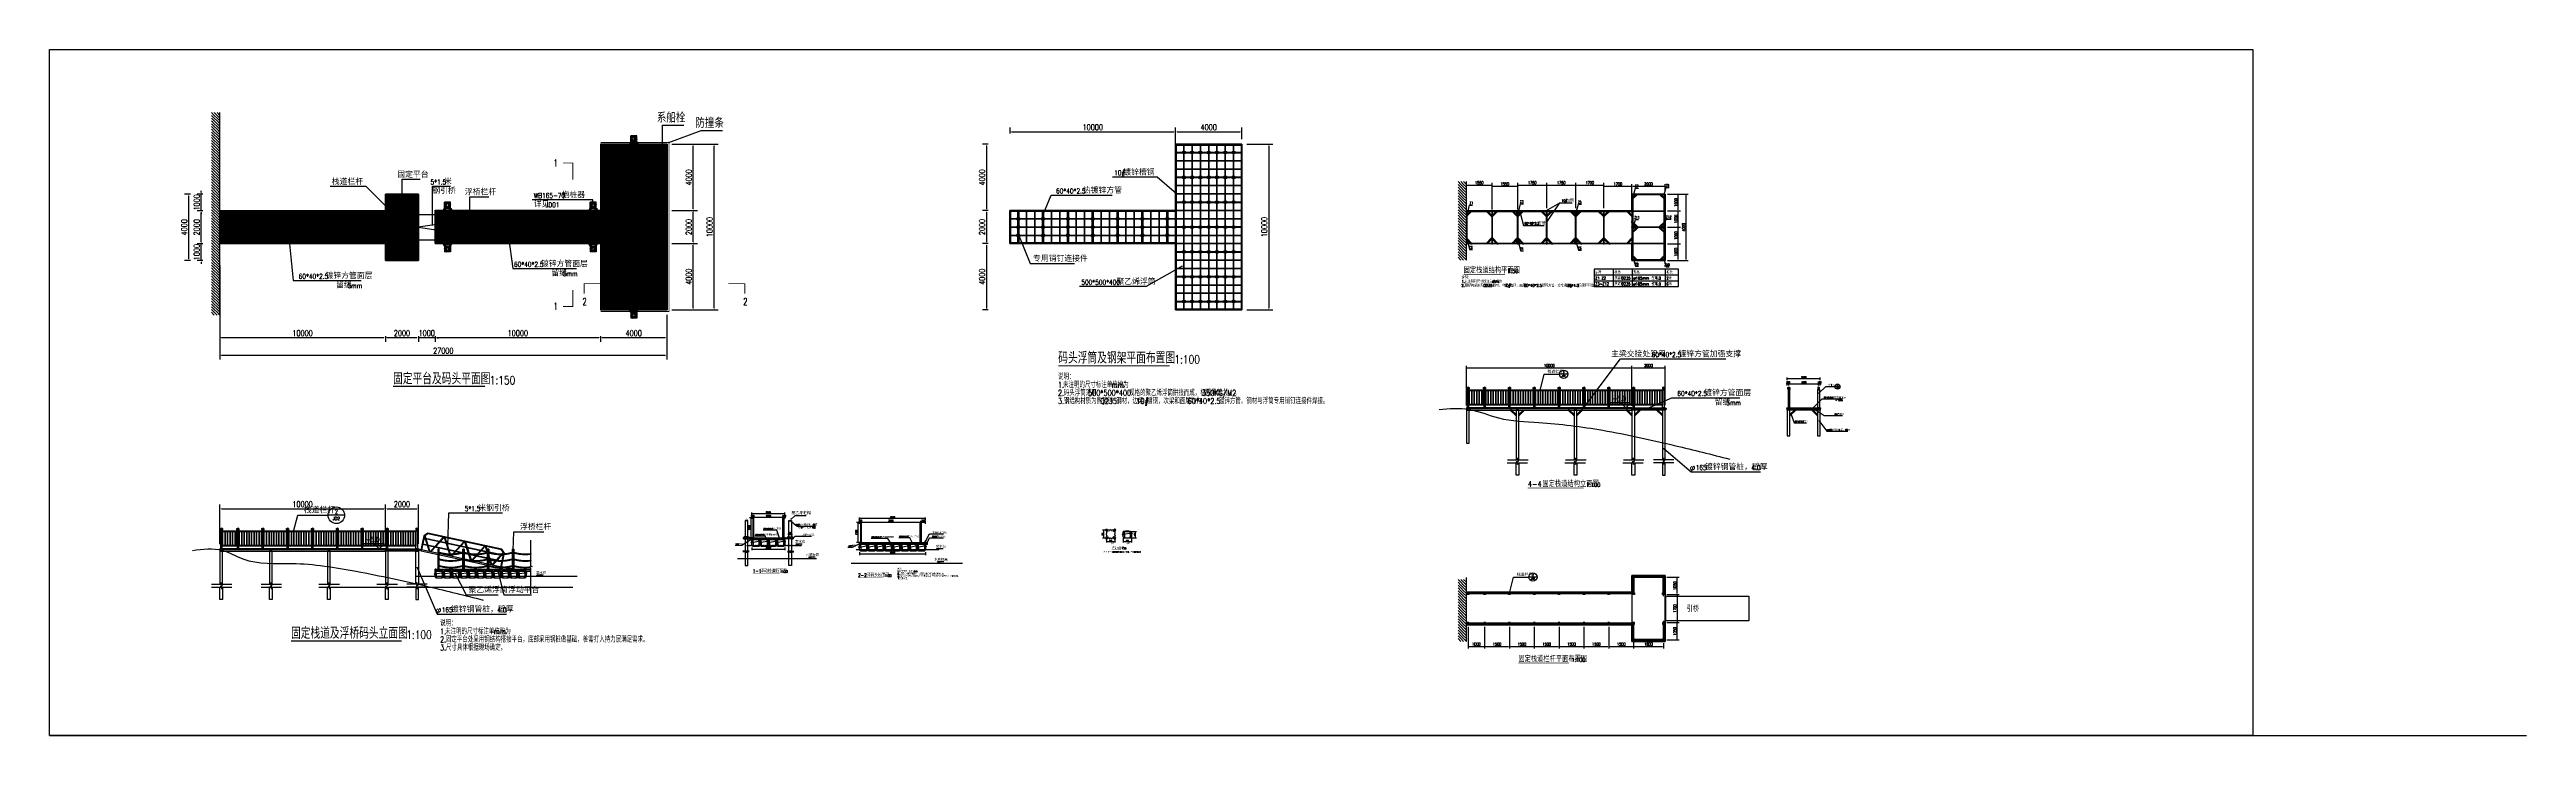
# Model space of a CAD drawing. Header units: millimetres. Extents: x 7263 to 319917, y -161937 to 156976.
# Drawn here: x 54196 to 203777, y -936 to 40468 of the extents above; entities that cross this region are included whole.
import ezdxf
from ezdxf.enums import TextEntityAlignment as Align

# ---------------------------------------------------------------- set-up
doc = ezdxf.new("R2010")
doc.units = ezdxf.units.MM
doc.header["$LTSCALE"] = 1000
for name, pattern in [('ACAD_ISO03W100', [30, 12, -18]), ('CENTER2', [28.575, 19.05, -3.175, 3.175, -3.175]), ('DOTE', [2.42, 2, -0.2, 0.02, -0.2])]:
    doc.linetypes.add(name, pattern=pattern)
for name, color, linetype in [('00-HATCH(填充)', 250, 'Continuous'), ('DIM_ELEV', 3, 'Continuous'), ('DIM_IDEN', 3, 'Continuous'), ('DIM_LEAD', 3, 'Continuous'), ('DIM_SYMB', 3, 'Continuous'), ('DOTE', 1, 'Continuous'), ('L-WATER水景', 5, 'Continuous'), ('PUB_DIM', 3, 'Continuous'), ('PUB_TAB', 7, 'Continuous'), ('PUB_TEXT', 7, 'Continuous'), ('W-_ANTICOLLISION防撞措施', 6, 'Continuous'), ('W-BRIDGE_APPROACH引桥', 4, 'Continuous'), ('W-float bowl浮筒', 253, 'Continuous'), ('W-FLOAT_BOWL浮筒', 253, 'Continuous'), ('W-MOUNTING固定方式', 5, 'Continuous'), ('W-PLASTIC_RAILINGS塑木栏杆', 6, 'Continuous'), ('W-REVETMENT驳岸', 251, 'Continuous'), ('W-STEEL_FRAME钢架', 3, 'Continuous'), ('W-STEEL_KEEL钢龙骨', 5, 'Continuous'), ('ZJ', 251, 'Continuous'), ('水位', 102, 'Continuous'), ('系船栓', 132, 'Continuous'), ('钢架', 90, 'Continuous')]:
    doc.layers.add(name, color=color, linetype=linetype)
doc.styles.add('_TCH_DIM', font='SIMPLEX.shx', dxfattribs={"bigfont": 'hztxt.shx'})
doc.styles.add('_TCH_LABEL', font='COMPLEX', dxfattribs={"bigfont": 'GBCBIG'})
doc.styles.get("Standard").update_dxf_attribs({"font": 'simplex.shx', "width": 0.8, "bigfont": 'hztxt.shx'})
doc.styles.add('STANDARD_T3', font='simplex.shx', dxfattribs={"width": 0.7, "bigfont": 'hztxt.shx'})
doc.dimstyles.new('W&&100', dxfattribs={"dimtxt": 350, "dimasz": 100, "dimexe": 250, "dimexo": 300, "dimgap": 100, "dimtad": 1, "dimdec": 0, "dimzin": 0, "dimdsep": 46, "dimtxsty": 'STANDARD_T3', "dimcen": 0.09, "dimclrd": 1, "dimclre": 1, "dimclrt": 7, "dimazin": 2, "dimtfac": 1, "dimtdec": 0, "dimtix": 1, "dimtmove": 2, "dimatfit": 3, "dimfxl": 0, "dimtolj": 1, "dimtzin": 0, "dimarcsym": 0})
doc.dimstyles.new('W&&20', dxfattribs={"dimtxt": 70, "dimasz": 20, "dimexe": 50, "dimexo": 60, "dimgap": 20, "dimtad": 1, "dimdec": 0, "dimzin": 0, "dimdsep": 46, "dimtxsty": 'STANDARD_T3', "dimcen": 0.09, "dimclrd": 1, "dimclre": 1, "dimclrt": 7, "dimazin": 2, "dimtfac": 1, "dimtdec": 0, "dimtix": 1, "dimtmove": 2, "dimatfit": 3, "dimfxl": 0, "dimtolj": 1, "dimtzin": 0, "dimarcsym": 0})
doc.dimstyles.new('W&&30', dxfattribs={"dimtxt": 105, "dimasz": 30, "dimexe": 75, "dimexo": 90, "dimgap": 30, "dimtad": 1, "dimdec": 0, "dimzin": 0, "dimdsep": 46, "dimtxsty": 'STANDARD_T3', "dimcen": 0.09, "dimclrd": 1, "dimclre": 1, "dimclrt": 7, "dimazin": 2, "dimtfac": 1, "dimtdec": 0, "dimtix": 1, "dimtmove": 2, "dimatfit": 3, "dimfxl": 0, "dimtolj": 1, "dimtzin": 0, "dimarcsym": 0})
doc.dimstyles.new('W&&50', dxfattribs={"dimtxt": 175, "dimasz": 50, "dimexe": 125, "dimexo": 150, "dimgap": 50, "dimtad": 1, "dimdec": 0, "dimzin": 0, "dimdsep": 46, "dimtxsty": 'STANDARD_T3', "dimcen": 0.09, "dimclrd": 1, "dimclre": 1, "dimclrt": 7, "dimazin": 2, "dimtfac": 1, "dimtdec": 0, "dimtix": 1, "dimtmove": 2, "dimatfit": 3, "dimfxl": 0, "dimtolj": 1, "dimtzin": 0, "dimarcsym": 0})

# ---------------------------------------------------------------- blocks, each defined once
blk = doc.blocks.new('外置抱桩器')
for p, q in [((-178, 178), (-178, -178)), ((-111, 66, 0), (-125, 66, 0)), ((-124, 64, 0), (-124, 57, 0)), ((-117, 53, 0), (-120, 57, 0)), ((-118, -118), (-118, 178)), ((-118, 178), (118, 178)), ((-118, 118), (118, 118)), ((-115, 53, 0), (-118, 57, 0)), ((-113, 57, 0), (-113, 64, 0)), ((-64, 124, 0), (-57, 124, 0)), ((-57, 113, 0), (-64, 113, 0)), ((-53, 117, 0), (-57, 120, 0)), ((-53, 115, 0), (-57, 118, 0)), ((53, 117, 0), (57, 120, 0)), ((53, 115, 0), (57, 118, 0)), ((64, 124, 0), (57, 124, 0)), ((57, 113, 0), (64, 113, 0)), ((66, 111, 0), (66, 125, 0)), ((111, 66, 0), (125, 66, 0)), ((113, 57, 0), (113, 64, 0)), ((115, 53, 0), (118, 57, 0)), ((117, 53, 0), (120, 57, 0)), ((118, 178), (118, -118)), ((124, 64, 0), (124, 57, 0)), ((178, 178), (178, -178)), ((178, -118), (-178, -118)), ((178, -178), (-178, -178)), ((-124, -64, 0), (-124, -57, 0)), ((-117, -53, 0), (-120, -57, 0)), ((-115, -53, 0), (-118, -57, 0)), ((-113, -57, 0), (-113, -64, 0)), ((-57, -113, 0), (-64, -113, 0)), ((-64, -124, 0), (-57, -124, 0)), ((-53, -115, 0), (-57, -118, 0)), ((-53, -117, 0), (-57, -120, 0)), ((53, -115, 0), (57, -118, 0)), ((53, -117, 0), (57, -120, 0)), ((57, -113, 0), (64, -113, 0)), ((64, -124, 0), (57, -124, 0)), ((66, -111, 0), (66, -125, 0)), ((113, -57, 0), (113, -64, 0)), ((115, -53, 0), (118, -57, 0)), ((117, -53, 0), (120, -57, 0)), ((124, -64, 0), (124, -57, 0))]:
    blk.add_line(p, q)
at = {"color": 6, "linetype": 'ACAD_ISO03W100'}
for p, q in [((-124, 50, 0), (-124, -50, 0)), ((-112, 50, 0), (-112, -50, 0)), ((50, 124, 0), (-50, 124, 0)), ((50, 112, 0), (-50, 112, 0)), ((112, 50, 0), (112, -50, 0)), ((124, 50, 0), (124, -50, 0)), ((50, -112, 0), (-50, -112, 0)), ((50, -124, 0), (-50, -124, 0))]:
    blk.add_line(p, q, dxfattribs=at)
at = {"color": 2}
for p, q in [((-118, 40, 0), (-118, 50, 0)), ((-50, 118, 0), (-40, 118, 0)), ((40, 118, 0), (50, 118, 0)), ((118, 40, 0), (118, 50, 0)), ((-118, -50, 0), (-118, -40, 0)), ((-50, -118, 0), (-40, -118, 0)), ((40, -118, 0), (50, -118, 0)), ((118, -50, 0), (118, -40, 0))]:
    blk.add_line(p, q, dxfattribs=at)
at = {"color": 4}
for p, q in [((-66, 118, 0), (-70, 118, 0)), ((-66, 124, 0), (-69, 124, 0)), ((-69, 112, 0), (-66, 112, 0)), ((-124, -66, 0), (-124, -69, 0)), ((-118, -66, 0), (-118, -70, 0)), ((-112, -69, 0), (-112, -66, 0)), ((-66, -118, 0), (-70, -118, 0)), ((-69, -112, 0), (-66, -112, 0)), ((-66, -124, 0), (-69, -124, 0)), ((112, -69, 0), (112, -66, 0)), ((118, -66, 0), (118, -70, 0)), ((124, -66, 0), (124, -69, 0))]:
    blk.add_line(p, q, dxfattribs=at)
at = {"elevation": 0}
for points in [[(-250, 283), (250, 283), (250, 326), (-250, 326)], [(-110, 66), (-113, 66), (-124, 66), (-127, 66)], [(-70, 113), (-68, 111), (-68, 125), (-70, 123)], [(-66, 110), (-66, 113), (-66, 124), (-66, 127)], [(66, 110), (66, 113), (66, 124), (66, 127)], [(110, 66), (113, 66), (124, 66), (127, 66)], [(-110, -66), (-113, -66), (-124, -66), (-127, -66)], [(-113, -70), (-111, -68), (-125, -68), (-123, -70)], [(-70, -113), (-68, -111), (-68, -125), (-70, -123)], [(-66, -110), (-66, -113), (-66, -124), (-66, -127)], [(66, -110), (66, -113), (66, -124), (66, -127)], [(110, -66), (113, -66), (124, -66), (127, -66)], [(113, -70), (111, -68), (125, -68), (123, -70)]]:
    blk.add_lwpolyline(points, close=True, dxfattribs=at)
for points in [[(-177, 196), (-197, 196), (-237, 266), (-237, 283)], [(-178, 178), (-178, 283), (-118, 283), (-118, 178)], [(178, 178), (178, 283), (118, 283), (118, 178)], [(178, 196), (198, 196), (238, 266), (238, 283)]]:
    blk.add_lwpolyline(points)
for points in [[(-178, 50), (-94, 50), (-94, 40), (-178, 40)], [(-40, 178), (-40, 94), (-50, 94), (-50, 178)], [(50, 178), (50, 94), (40, 94), (40, 178)], [(178, 50), (94, 50), (94, 40), (178, 40)], [(-178, -40), (-94, -40), (-94, -50), (-178, -50)], [(-40, -178), (-40, -94), (-50, -94), (-50, -178)], [(50, -178), (50, -94), (40, -94), (40, -178)], [(178, -40), (94, -40), (94, -50), (178, -50)]]:
    blk.add_lwpolyline(points, close=True)
for points in [[(-148, -32), (-148, 32, -0.4142136), (-143, 38), (-93, 38, -0.4142136), (-88, 32), (-88, -32, -0.4142136), (-93, -38), (-143, -38, -0.4142136)], [(-107, 64), (-107, 57), (-108, 57), (-108, 53), (-129, 53), (-129, 57), (-108, 57), (-130, 57), (-130, 64, -0.6666667), (-124, 64, -0.3636364), (-113, 64, -0.6666667)], [(-64, 107), (-57, 107), (-57, 108), (-53, 108), (-53, 129), (-57, 129), (-57, 108), (-57, 130), (-64, 130, 0.6666667), (-64, 124, 0.3636364), (-64, 113, 0.6666667)], [(-32, 148), (32, 148, -0.4142136), (38, 143), (38, 93, -0.4142136), (32, 88), (-32, 88, -0.4142136), (-38, 93), (-38, 143, -0.4142136)], [(64, 107), (57, 107), (57, 108), (53, 108), (53, 129), (57, 129), (57, 108), (57, 130), (64, 130, -0.6666667), (64, 124, -0.3636364), (64, 113, -0.6666667)], [(148, -32), (148, 32, 0.4142136), (143, 38), (93, 38, 0.4142136), (88, 32), (88, -32, 0.4142136), (93, -38), (143, -38, 0.4142136)], [(107, 64), (107, 57), (108, 57), (108, 53), (129, 53), (129, 57), (108, 57), (130, 57), (130, 64, 0.6666667), (124, 64, 0.3636364), (113, 64, 0.6666667)], [(-107, -64), (-107, -57), (-108, -57), (-108, -53), (-129, -53), (-129, -57), (-108, -57), (-130, -57), (-130, -64, 0.6666667), (-124, -64, 0.3636364), (-113, -64, 0.6666667)], [(-64, -107), (-57, -107), (-57, -108), (-53, -108), (-53, -129), (-57, -129), (-57, -108), (-57, -130), (-64, -130, -0.6666667), (-64, -124, -0.3636364), (-64, -113, -0.6666667)], [(-32, -148), (32, -148, 0.4142136), (38, -143), (38, -93, 0.4142136), (32, -88), (-32, -88, 0.4142136), (-38, -93), (-38, -143, 0.4142136)], [(64, -107), (57, -107), (57, -108), (53, -108), (53, -129), (57, -129), (57, -108), (57, -130), (64, -130, 0.6666667), (64, -124, 0.3636364), (64, -113, 0.6666667)], [(107, -64), (107, -57), (108, -57), (108, -53), (129, -53), (129, -57), (108, -57), (130, -57), (130, -64, -0.6666667), (124, -64, -0.3636364), (113, -64, -0.6666667)]]:
    blk.add_lwpolyline(points, format="xyb", close=True, dxfattribs=at)
for points in [[(-132, 53), (-104, 53), (-104, 50), (-132, 50), (-132, 53), (-131, 53)], [(-68, 111), (-66, 111), (-66, 125), (-68, 125)], [(-53, 132), (-53, 104), (-50, 104), (-50, 132), (-53, 132), (-53, 131)], [(53, 132), (53, 104), (50, 104), (50, 132), (53, 132), (53, 131)], [(132, 53), (104, 53), (104, 50), (132, 50), (132, 53), (131, 53)], [(-132, -53), (-104, -53), (-104, -50), (-132, -50), (-132, -53), (-131, -53)], [(-111, -68), (-111, -66), (-125, -66), (-125, -68)], [(-68, -111), (-66, -111), (-66, -125), (-68, -125)], [(-53, -132), (-53, -104), (-50, -104), (-50, -132), (-53, -132), (-53, -131)], [(53, -132), (53, -104), (50, -104), (50, -132), (53, -132), (53, -131)], [(132, -53), (104, -53), (104, -50), (132, -50), (132, -53), (131, -53)], [(111, -68), (111, -66), (125, -66), (125, -68)]]:
    blk.add_lwpolyline(points, dxfattribs=at)
at = {"color": 1}
for radius in [82.5, 78.5]:
    blk.add_circle((0, 0), radius, dxfattribs=at)
blk = doc.blocks.new('*U75')
at = {"layer": '系船栓'}
for p, q in [((-40, 90), (-40, -90)), ((-30, 70), (-23, 156)), ((-30, 70), (-30, -70)), ((30, 70), (30, -70)), ((40, 90), (40, -90)), ((-30, -70), (-23, -156))]:
    blk.add_line(p, q, dxfattribs=at)
for points in [[(30, 70), (23, 156)], [(3, -175), (-3, -175)], [(30, -70), (23, -156)]]:
    blk.add_lwpolyline(points, dxfattribs=at)
for centre, radius in [((0, 55), 15), ((0, 55), 10), ((0, -55), 15), ((0, -55), 10)]:
    blk.add_circle(centre, radius, dxfattribs=at)
for centre, radius, start, end in [((0, 85), 40.4, 130.41409, 172.18651), ((0, 152), 23, 8.95103, 171.04897), ((0, 85), 40.4, 7.81349, 49.58591), ((0, -85), 40.4, 187.81349, 229.58591), ((0, -152), 23, 188.95103, 351.04897), ((0, -85), 40.4, 310.41409, 352.18651)]:
    blk.add_arc(centre, radius, start, end, dxfattribs=at)
blk = doc.blocks.new('*U76')
at = {"color": 0, "linetype": 'ByBlock', "lineweight": -2, "transparency": 16777216}
for p in [(0, 8000), (0, 4000), (0, 0)]:
    blk.add_blockref('*U75', p, dxfattribs=at)
blk = doc.blocks.new('*D124')
at = {"color": 1, "lineweight": -2, "transparency": 16777216}
for p, q in [((87476, 23176), (87476, 22826)), ((91376, 23076), (87576, 23076)), ((91476, 23176), (91476, 22826))]:
    blk.add_line(p, q, dxfattribs=at)
at = {"color": 1, "transparency": 16777216}
for points in [[(87576, 23093), (87576, 23060), (87476, 23076)], [(91376, 23093), (91376, 23060), (91476, 23076)]]:
    blk.add_solid(points, dxfattribs=at)
at = {"layer": 'Defpoints', "color": 0, "transparency": 16777216}
for p in [(87476, 24753), (91476, 24753), (87476, 23076)]:
    blk.add_point(p, dxfattribs=at)
at = {"color": 7, "transparency": 16777216, "insert": (89476, 23351), "char_height": 350, "attachment_point": 5, "style": 'STANDARD_T3'}
blk.add_mtext('\\A1;4000', dxfattribs=at)
blk = doc.blocks.new('*D157')
at = {"color": 1, "lineweight": -2, "transparency": 16777216}
for p, q in [((77476, 23176), (77476, 22826)), ((87376, 23076), (77576, 23076)), ((87476, 23176), (87476, 22826))]:
    blk.add_line(p, q, dxfattribs=at)
at = {"color": 1, "transparency": 16777216}
for points in [[(77576, 23093), (77576, 23060), (77476, 23076)], [(87376, 23093), (87376, 23060), (87476, 23076)]]:
    blk.add_solid(points, dxfattribs=at)
at = {"layer": 'Defpoints', "color": 0, "transparency": 16777216}
for p in [(77476, 28753), (87476, 24753), (77476, 23076)]:
    blk.add_point(p, dxfattribs=at)
at = {"color": 7, "transparency": 16777216, "insert": (82476, 23351), "char_height": 350, "attachment_point": 5, "style": 'STANDARD_T3'}
blk.add_mtext('\\A1;10000', dxfattribs=at)
blk = doc.blocks.new('*D125')
at = {"color": 1, "lineweight": -2, "transparency": 16777216}
for p, q in [((64476, 27440), (64476, 21762)), ((91476, 24453), (91476, 21762)), ((64576, 22012), (91376, 22012))]:
    blk.add_line(p, q, dxfattribs=at)
at = {"color": 1, "transparency": 16777216}
for points in [[(64576, 22029), (64576, 21996), (64476, 22012)], [(91376, 22029), (91376, 21996), (91476, 22012)]]:
    blk.add_solid(points, dxfattribs=at)
at = {"layer": 'Defpoints', "color": 0, "transparency": 16777216}
for p in [(64476, 27740), (91476, 24753), (91476, 22012)]:
    blk.add_point(p, dxfattribs=at)
at = {"color": 7, "transparency": 16777216, "insert": (77976, 22287), "char_height": 350, "attachment_point": 5, "style": 'STANDARD_T3'}
blk.add_mtext('\\A1;27000', dxfattribs=at)
blk = doc.blocks.new('铰接')
at = {"color": 3, "linetype": 'CENTER2'}
for p, q in [((-49, 50), (-73, 50)), ((-49, -50), (-73, -50))]:
    blk.add_line(p, q, dxfattribs=at)
for p, q in [((-60, 40), (-60, -40)), ((-60, 40), (-60, -40)), ((-60, 30), (-60, -30)), ((-60, 30), (11, 22)), ((-60, -30), (11, -22))]:
    blk.add_line(p, q)
for points in [[(-60, 75), (-60, -75), (-64, -75), (-64, 75)], [(-60, 42), (-60, 58), (-64, 58), (-64, 42)], [(-60, -58), (-60, -42), (-64, -42), (-64, -58)]]:
    blk.add_lwpolyline(points, close=True)
blk.add_circle((0, 0), 9)
blk.add_circle((0, 0), 9)
blk.add_circle((0, 0), 9)
blk.add_arc((0, 0), 25, 296.19556, 63.80444)
blk = doc.blocks.new('引桥')
at = {"color": 4}
for p, q in [((-2490, 380), (-2450, 363)), ((-2273, 540), (-2290, 580)), ((2273, 540), (2290, 580)), ((2450, 363), (2490, 380))]:
    blk.add_line(p, q, dxfattribs=at)
at = {"color": 0}
for p, q in [((2450, 250), (-2450, 250)), ((2450, 210), (-2450, 210)), ((2450, -120), (-2450, -120)), ((2450, -160), (-2450, -160))]:
    blk.add_line(p, q, dxfattribs=at)
for p, q in [((-2500, -480), (-2571, -488)), ((-2500, -540), (-2571, -533)), ((-2500, -480), (-2500, -540)), ((2440, -540), (2500, -540)), ((2440, -540), (2448, -611)), ((2500, -540), (2492, -611))]:
    blk.add_line(p, q)
at = {"color": 3, "lineweight": 5}
for p, q in [((-2500, -540), (-2500, -480)), ((2500, -540), (2440, -540))]:
    blk.add_line(p, q, dxfattribs=at)
at = {"color": 3}
blk.add_line((2500, -480), (-2445, -480), dxfattribs=at)
at = {"color": 4}
for points in [[(2290, 580), (-2290, 580), (-2490, 380), (-2490, -480)], [(2273, 540), (-2273, 540), (-2450, 363), (-2450, -480)], [(2450, -480), (2450, 363), (2273, 540)], [(2490, -480), (2490, 380), (2290, 580)]]:
    blk.add_lwpolyline(points, dxfattribs=at)
for points in [[(-1951, -480), (-2443, 371)], [(-1905, -480), (-2413, 400)], [(-1316, 540), (-1905, -480)], [(-1270, 540), (-1859, -480)], [(-1270, 540), (-681, -480)], [(-1224, 540), (-635, -480)], [(-46, 540), (-635, -480)], [(0, 540), (-589, -480)], [(0, 540), (589, -480)], [(46, 540), (635, -480)], [(1224, 540), (635, -480)], [(1270, 540), (681, -480)], [(1270, 540), (1859, -480)], [(1316, 540), (1905, -480)], [(1905, -480), (2413, 400)], [(1951, -480), (2443, 371)]]:
    blk.add_lwpolyline(points)
for points in [[(-2440, -480), (-2500, -480), (-2500, -540), (-2440, -540)], [(-2443, -483), (-2497, -483), (-2497, -537), (-2443, -537)], [(2500, -480), (2440, -480), (2440, -540), (2500, -540)], [(2497, -483), (2443, -483), (2443, -537), (2497, -537)]]:
    blk.add_lwpolyline(points, close=True)
at = {"color": 3}
blk.add_lwpolyline([(-2445, -540), (2500, -540), (2500, -480), (-2445, -480)], dxfattribs=at)
for centre in [(-2560, -510), (2470, -600)]:
    blk.add_circle(centre, 9)
at = {"lineweight": -3}
blk.add_circle((2470, -600), 30, dxfattribs=at)
for centre, start, end in [((-2560, -510), 116.19556, 243.80444), ((2470, -600), 206.19555, 333.80445)]:
    blk.add_arc(centre, 25, start, end)
at = {"layer": '00-HATCH(填充)', "color": 0, "lineweight": -3, "ltscale": 0.5}
for p, q in [((2458, -600), (2482, -600)), ((2470, -613), (2470, -588))]:
    blk.add_line(p, q, dxfattribs=at)
at = {"layer": '00-HATCH(填充)', "color": 0, "lineweight": -3}
blk.add_circle((2470, -600), 6, dxfattribs=at)
blk = doc.blocks.new('*D128')
at = {"color": 1, "lineweight": -2, "transparency": 16777216}
for p, q in [((76376, 23076), (76276, 23076)), ((76476, 23176), (76476, 22826)), ((77476, 23076), (76476, 23076)), ((77476, 23176), (77476, 22826)), ((77576, 23076), (77676, 23076))]:
    blk.add_line(p, q, dxfattribs=at)
at = {"color": 1, "transparency": 16777216}
for points in [[(76376, 23093), (76376, 23060), (76476, 23076)], [(77576, 23093), (77576, 23060), (77476, 23076)]]:
    blk.add_solid(points, dxfattribs=at)
at = {"layer": 'Defpoints', "color": 0, "transparency": 16777216}
for p in [(77476, 28753), (76476, 27740), (76476, 23076)]:
    blk.add_point(p, dxfattribs=at)
at = {"color": 7, "transparency": 16777216, "insert": (76976, 23351), "char_height": 350, "attachment_point": 5, "style": 'STANDARD_T3'}
blk.add_mtext('\\A1;1000', dxfattribs=at)
blk = doc.blocks.new('*D129')
at = {"color": 1, "lineweight": -2, "transparency": 16777216}
for p, q in [((74476, 23176), (74476, 22826)), ((76376, 23076), (74576, 23076)), ((76476, 23176), (76476, 22826))]:
    blk.add_line(p, q, dxfattribs=at)
at = {"color": 1, "transparency": 16777216}
for points in [[(74576, 23093), (74576, 23060), (74476, 23076)], [(76376, 23093), (76376, 23060), (76476, 23076)]]:
    blk.add_solid(points, dxfattribs=at)
at = {"layer": 'Defpoints', "color": 0, "transparency": 16777216}
for p in [(74476, 27740), (76476, 27740), (74476, 23076)]:
    blk.add_point(p, dxfattribs=at)
at = {"color": 7, "transparency": 16777216, "insert": (75476, 23351), "char_height": 350, "attachment_point": 5, "style": 'STANDARD_T3'}
blk.add_mtext('\\A1;2000', dxfattribs=at)
blk = doc.blocks.new('*D106')
at = {"color": 1, "lineweight": -2, "transparency": 16777216}
for p, q in [((91776, 28753), (93322, 28753)), ((93072, 24853), (93072, 28653)), ((91776, 24753), (93322, 24753))]:
    blk.add_line(p, q, dxfattribs=at)
at = {"color": 1, "transparency": 16777216}
for points in [[(93055, 28653), (93088, 28653), (93072, 28753)], [(93055, 24853), (93088, 24853), (93072, 24753)]]:
    blk.add_solid(points, dxfattribs=at)
at = {"layer": 'Defpoints', "color": 0, "transparency": 16777216}
for p in [(91476, 28753), (93072, 28753), (91476, 24753)]:
    blk.add_point(p, dxfattribs=at)
at = {"color": 7, "transparency": 16777216, "insert": (92797, 26753), "char_height": 350, "attachment_point": 5, "rotation": 90, "style": 'STANDARD_T3'}
blk.add_mtext('\\A1;4000', dxfattribs=at)
blk = doc.blocks.new('*D107')
at = {"color": 1, "lineweight": -2, "transparency": 16777216}
for p, q in [((91776, 30753), (93322, 30753)), ((93072, 28853), (93072, 30653)), ((91776, 28753), (93322, 28753))]:
    blk.add_line(p, q, dxfattribs=at)
at = {"color": 1, "transparency": 16777216}
for points in [[(93055, 30653), (93088, 30653), (93072, 30753)], [(93055, 28853), (93088, 28853), (93072, 28753)]]:
    blk.add_solid(points, dxfattribs=at)
at = {"layer": 'Defpoints', "color": 0, "transparency": 16777216}
for p in [(91476, 30753), (93072, 30753), (91476, 28753)]:
    blk.add_point(p, dxfattribs=at)
at = {"color": 7, "transparency": 16777216, "insert": (92797, 29753), "char_height": 350, "attachment_point": 5, "rotation": 90, "style": 'STANDARD_T3'}
blk.add_mtext('\\A1;2000', dxfattribs=at)
blk = doc.blocks.new('*D108')
at = {"color": 1, "lineweight": -2, "transparency": 16777216}
for p, q in [((91776, 34753), (93322, 34753)), ((93072, 30853), (93072, 34653)), ((91776, 30753), (93322, 30753))]:
    blk.add_line(p, q, dxfattribs=at)
at = {"color": 1, "transparency": 16777216}
for points in [[(93055, 34653), (93088, 34653), (93072, 34753)], [(93055, 30853), (93088, 30853), (93072, 30753)]]:
    blk.add_solid(points, dxfattribs=at)
at = {"layer": 'Defpoints', "color": 0, "transparency": 16777216}
for p in [(91476, 34753), (93072, 34753), (91476, 30753)]:
    blk.add_point(p, dxfattribs=at)
at = {"color": 7, "transparency": 16777216, "insert": (92797, 32753), "char_height": 350, "attachment_point": 5, "rotation": 90, "style": 'STANDARD_T3'}
blk.add_mtext('\\A1;4000', dxfattribs=at)
blk = doc.blocks.new('*D109')
at = {"color": 1, "lineweight": -2, "transparency": 16777216}
for p, q in [((91776, 34753), (94580, 34753)), ((94330, 24853), (94330, 34653)), ((91776, 24753), (94580, 24753))]:
    blk.add_line(p, q, dxfattribs=at)
at = {"color": 1, "transparency": 16777216}
for points in [[(94313, 34653), (94346, 34653), (94330, 34753)], [(94313, 24853), (94346, 24853), (94330, 24753)]]:
    blk.add_solid(points, dxfattribs=at)
at = {"layer": 'Defpoints', "color": 0, "transparency": 16777216}
for p in [(91476, 34753), (94330, 34753), (91476, 24753)]:
    blk.add_point(p, dxfattribs=at)
at = {"color": 7, "transparency": 16777216, "insert": (94055, 29753), "char_height": 350, "attachment_point": 5, "rotation": 90, "style": 'STANDARD_T3'}
blk.add_mtext('\\A1;10000', dxfattribs=at)
blk = doc.blocks.new('*U42')
at = {"layer": 'W-PLASTIC_RAILINGS塑木栏杆'}
blk.add_lwpolyline([(-20, -425), (20, -425), (20, 425), (-20, 425)], close=True, dxfattribs=at)
blk = doc.blocks.new('*U43')
at = {"layer": 'W-PLASTIC_RAILINGS塑木栏杆', "color": 0, "linetype": 'ByBlock', "lineweight": -2, "transparency": 16777216}
for p in [(0, 0), (150, 0), (300, 0), (450, 0), (600, 0), (750, 0), (900, 0), (1050, 0)]:
    blk.add_blockref('*U42', p, dxfattribs=at)
blk = doc.blocks.new('*U46')
at = {"layer": 'W-PLASTIC_RAILINGS塑木栏杆'}
blk.add_lwpolyline([(-20, -425), (20, -425), (20, 425), (-20, 425)], close=True, dxfattribs=at)
blk = doc.blocks.new('*U47')
at = {"layer": 'W-PLASTIC_RAILINGS塑木栏杆', "color": 0, "linetype": 'ByBlock', "lineweight": -2, "transparency": 16777216}
for p in [(0, 0), (150, 0), (300, 0), (450, 0), (600, 0), (750, 0), (900, 0), (1050, 0)]:
    blk.add_blockref('*U46', p, dxfattribs=at)
blk = doc.blocks.new('*U48')
at = {"layer": 'W-PLASTIC_RAILINGS塑木栏杆'}
blk.add_lwpolyline([(-20, -425), (20, -425), (20, 425), (-20, 425)], close=True, dxfattribs=at)
blk = doc.blocks.new('*U49')
at = {"layer": 'W-PLASTIC_RAILINGS塑木栏杆', "color": 0, "linetype": 'ByBlock', "lineweight": -2, "transparency": 16777216}
for p in [(0, 0), (150, 0), (300, 0), (450, 0), (600, 0), (750, 0), (900, 0), (1050, 0)]:
    blk.add_blockref('*U48', p, dxfattribs=at)
blk = doc.blocks.new('*U50')
at = {"layer": 'W-PLASTIC_RAILINGS塑木栏杆'}
blk.add_lwpolyline([(-20, -425), (20, -425), (20, 425), (-20, 425)], close=True, dxfattribs=at)
blk = doc.blocks.new('*U51')
at = {"layer": 'W-PLASTIC_RAILINGS塑木栏杆', "color": 0, "linetype": 'ByBlock', "lineweight": -2, "transparency": 16777216}
for p in [(0, 0), (150, 0), (300, 0), (450, 0), (600, 0), (750, 0), (900, 0), (1050, 0)]:
    blk.add_blockref('*U50', p, dxfattribs=at)
blk = doc.blocks.new('*U52')
at = {"layer": 'W-PLASTIC_RAILINGS塑木栏杆'}
blk.add_lwpolyline([(-20, -425), (20, -425), (20, 425), (-20, 425)], close=True, dxfattribs=at)
blk = doc.blocks.new('*U53')
at = {"layer": 'W-PLASTIC_RAILINGS塑木栏杆', "color": 0, "linetype": 'ByBlock', "lineweight": -2, "transparency": 16777216}
for p in [(0, 0), (150, 0), (300, 0), (450, 0), (600, 0), (750, 0), (900, 0), (1050, 0)]:
    blk.add_blockref('*U52', p, dxfattribs=at)
blk = doc.blocks.new('*U54')
at = {"layer": 'W-PLASTIC_RAILINGS塑木栏杆'}
blk.add_lwpolyline([(-20, -425), (20, -425), (20, 425), (-20, 425)], close=True, dxfattribs=at)
blk = doc.blocks.new('*U55')
at = {"layer": 'W-PLASTIC_RAILINGS塑木栏杆', "color": 0, "linetype": 'ByBlock', "lineweight": -2, "transparency": 16777216}
for p in [(0, 0), (150, 0), (300, 0), (450, 0), (600, 0), (750, 0), (900, 0), (1050, 0)]:
    blk.add_blockref('*U54', p, dxfattribs=at)
blk = doc.blocks.new('*U44')
at = {"layer": 'W-PLASTIC_RAILINGS塑木栏杆'}
blk.add_lwpolyline([(-20, -425), (20, -425), (20, 425), (-20, 425)], close=True, dxfattribs=at)
blk = doc.blocks.new('*U45')
at = {"layer": 'W-PLASTIC_RAILINGS塑木栏杆', "color": 0, "linetype": 'ByBlock', "lineweight": -2, "transparency": 16777216}
for p in [(0, 0), (150, 0), (300, 0), (450, 0), (600, 0)]:
    blk.add_blockref('*U44', p, dxfattribs=at)
blk = doc.blocks.new('*U56')
at = {"layer": 'W-STEEL_KEEL钢龙骨'}
blk.add_lwpolyline([(-30, 20), (30, 20), (30, -20), (-30, -20)], close=True, dxfattribs=at)
blk = doc.blocks.new('*U57')
at = {"layer": 'W-STEEL_KEEL钢龙骨', "color": 0, "linetype": 'ByBlock', "lineweight": -2, "transparency": 16777216}
for p in [(0, 0), (65.6, 0), (131.2, 0), (196.8, 0), (262.4, 0), (328, 0), (393.6, 0), (459.2, 0), (524.8, 0), (590.4, 0), (656, 0), (721.6, 0), (787.2, 0), (852.8, 0), (918.4, 0), (984, 0), (1049.6, 0), (1115.2, 0), (1180.8, 0), (1246.4, 0), (1312, 0), (1377.6, 0), (1443.2, 0), (1508.8, 0), (1574.4, 0), (1640, 0), (1705.6, 0), (1771.2, 0), (1836.8, 0), (1902.4, 0), (1968, 0)]:
    blk.add_blockref('*U56', p, dxfattribs=at)
blk = doc.blocks.new('*U58')
at = {"layer": 'W-PLASTIC_RAILINGS塑木栏杆'}
blk.add_lwpolyline([(-20, -425), (20, -425), (20, 425), (-20, 425)], close=True, dxfattribs=at)
blk = doc.blocks.new('*U59')
at = {"layer": 'W-PLASTIC_RAILINGS塑木栏杆', "color": 0, "linetype": 'ByBlock', "lineweight": -2, "transparency": 16777216}
for p in [(0, 0), (150, 0), (300, 0), (450, 0), (600, 0), (750, 0), (900, 0), (1050, 0), (1200, 0), (1350, 0)]:
    blk.add_blockref('*U58', p, dxfattribs=at)
blk = doc.blocks.new('*U60')
at = {"layer": 'W-STEEL_KEEL钢龙骨'}
blk.add_lwpolyline([(-30, 2000), (30, 2000), (30, -2000), (-30, -2000)], close=True, dxfattribs=at)
blk = doc.blocks.new('*U61')
at = {"layer": 'W-STEEL_KEEL钢龙骨', "color": 0, "linetype": 'ByBlock', "lineweight": -2, "transparency": 16777216}
for p in [(0, 0), (65, 0), (130, 0), (195, 0), (260, 0), (325, 0), (390, 0), (455, 0), (520, 0), (585, 0), (650, 0), (715, 0), (780, 0), (845, 0), (910, 0), (975, 0), (1040, 0), (1105, 0), (1170, 0), (1235, 0), (1300, 0), (1365, 0), (1430, 0), (1495, 0), (1560, 0), (1625, 0), (1690, 0), (1755, 0), (1820, 0), (1885, 0), (1950, 0)]:
    blk.add_blockref('*U60', p, dxfattribs=at)
blk = doc.blocks.new('*U62')
at = {"layer": 'W-STEEL_KEEL钢龙骨'}
blk.add_lwpolyline([(-5000, 30), (5000, 30), (5000, -30), (-5000, -30)], close=True, dxfattribs=at)
blk = doc.blocks.new('*U63')
at = {"layer": 'W-STEEL_KEEL钢龙骨', "color": 0, "linetype": 'ByBlock', "lineweight": -2, "transparency": 16777216}
for p in [(0, 1950), (0, 1885), (0, 1820), (0, 1755), (0, 1690), (0, 1625), (0, 1560), (0, 1495), (0, 1430), (0, 1365), (0, 1300), (0, 1235), (0, 1170), (0, 1105), (0, 1040), (0, 975), (0, 910), (0, 845), (0, 780), (0, 715), (0, 650), (0, 585), (0, 520), (0, 455), (0, 390), (0, 325), (0, 260), (0, 195), (0, 130), (0, 65), (0, 0)]:
    blk.add_blockref('*U62', p, dxfattribs=at)
blk = doc.blocks.new('*U64')
at = {"layer": 'W-STEEL_KEEL钢龙骨'}
blk.add_lwpolyline([(-5000, 30), (5000, 30), (5000, -30), (-5000, -30)], close=True, dxfattribs=at)
blk = doc.blocks.new('*U65')
at = {"layer": 'W-STEEL_KEEL钢龙骨', "color": 0, "linetype": 'ByBlock', "lineweight": -2, "transparency": 16777216}
for p in [(0, 1950), (0, 1885), (0, 1820), (0, 1755), (0, 1690), (0, 1625), (0, 1560), (0, 1495), (0, 1430), (0, 1365), (0, 1300), (0, 1235), (0, 1170), (0, 1105), (0, 1040), (0, 975), (0, 910), (0, 845), (0, 780), (0, 715), (0, 650), (0, 585), (0, 520), (0, 455), (0, 390), (0, 325), (0, 260), (0, 195), (0, 130), (0, 65), (0, 0)]:
    blk.add_blockref('*U64', p, dxfattribs=at)
blk = doc.blocks.new('*U66')
at = {"layer": 'W-STEEL_KEEL钢龙骨'}
blk.add_lwpolyline([(-30, -5000), (30, -5000), (30, 5000), (-30, 5000)], close=True, dxfattribs=at)
blk = doc.blocks.new('*U67')
at = {"layer": 'W-STEEL_KEEL钢龙骨', "color": 0, "linetype": 'ByBlock', "lineweight": -2, "transparency": 16777216}
for p in [(0, 0), (65, 0), (130, 0), (195, 0), (260, 0), (325, 0), (390, 0), (455, 0), (520, 0), (585, 0), (650, 0), (715, 0), (780, 0), (845, 0), (910, 0), (975, 0), (1040, 0), (1105, 0), (1170, 0), (1235, 0), (1300, 0), (1365, 0), (1430, 0), (1495, 0), (1560, 0), (1625, 0), (1690, 0), (1755, 0), (1820, 0), (1885, 0), (1950, 0), (2015, 0), (2080, 0), (2145, 0), (2210, 0), (2275, 0), (2340, 0), (2405, 0), (2470, 0), (2535, 0), (2600, 0), (2665, 0), (2730, 0), (2795, 0), (2860, 0), (2925, 0), (2990, 0), (3055, 0), (3120, 0), (3185, 0), (3250, 0), (3315, 0), (3380, 0), (3445, 0), (3510, 0), (3575, 0), (3640, 0), (3705, 0), (3770, 0), (3835, 0), (3900, 0), (3965, 0)]:
    blk.add_blockref('*U66', p, dxfattribs=at)
blk = doc.blocks.new('$matou$00000005')
at = {"ltscale": 0.5}
for p, q in [((-302, 27, 0), (-302, 17, 0)), ((302, 81, 0), (302, 71, 0))]:
    blk.add_line(p, q, dxfattribs=at)
for p, q in [((-302, 22, 0), (-174, 22, 0)), ((-298, 31, 0), (-184, 31, 0)), ((-298, 13, 0), (-184, 13, 0)), ((-250, 31, 0), (-250, 171, 0)), ((-250, -134, 0), (-250, 13, 0)), ((-230, 191, 0), (230, 191, 0)), ((-209, 193, 0), (208, 193, 0)), ((-209, 193, 0), (-209, 191, 0)), ((-174, 41, 0), (-174, 171, 0)), ((174, 76, 0), (-174, 22, 0)), ((-174, 3, 0), (-174, -134, 0)), ((174, 95, 0), (174, 171, 0)), ((174, 76, 0), (302, 76, 0)), ((174, 57, 0), (174, -134, 0)), ((184, 85, 0), (298, 85, 0)), ((184, 67, 0), (298, 67, 0)), ((208, 193, 0), (208, 191, 0)), ((250, 171, 0), (250, 85, 0)), ((250, 67, 0), (250, -134, 0)), ((-180, -204, 0), (180, -204, 0))]:
    blk.add_line(p, q)
for centre, start, end in [((-298, 27, 0), 90, 180), ((298, 81, 0), 0, 90)]:
    blk.add_arc(centre, 4, start, end, dxfattribs=at)
for centre, radius, start, end in [((-298, 17, 0), 4, 180, 270), ((-230, 171, 0), 20, 90, 180), ((0, -1972, 0), 2175, 84.50426, 95.49574), ((-184, 41, 0), 10, 270, 0), ((-184, 3, 0), 10, 0, 90), ((-154, 171, 0), 20, 90, 180), ((154, 171, 0), 20, 0, 90), ((184, 95, 0), 10, 180, 270), ((184, 57, 0), 10, 90, 180), ((230, 171, 0), 20, 0, 90), ((298, 71, 0), 4, 270, 0), ((-180, -134, 0), 70, 180, 270), ((-104, -134, 0), 70, 180, 270), ((104, -134, 0), 70, 270, 0), ((180, -134, 0), 70, 270, 0)]:
    blk.add_arc(centre, radius, start, end)
at = {"extrusion": (0, 0, -1)}
blk.add_ellipse((-212, 171, 0), major_axis=(-30.4, 0), ratio=0.9218093, start_param=3.1415927, end_param=6.2831853, dxfattribs=at)
blk.add_ellipse((-212, 117, 0), major_axis=(-16, 0), ratio=0.75)
blk.add_ellipse((212, 172, 0), major_axis=(30.4, 0.1), ratio=0.9218093, start_param=3.1415927, end_param=6.2831853)
blk.add_ellipse((212, 117, 0), major_axis=(16, 0), ratio=0.75, dxfattribs=at)
blk = doc.blocks.new('*U68')
blk.add_blockref('$matou$00000005', (0, 0, 0))
blk = doc.blocks.new('*U69')
at = {"color": 0, "linetype": 'ByBlock', "lineweight": -2, "transparency": 16777216}
for p in [(0, 0), (500, 0), (1000, 0), (1500, 0), (2000, 0), (2500, 0), (3000, 0), (3500, 0)]:
    blk.add_blockref('*U68', p, dxfattribs=at)
blk = doc.blocks.new('*U70')
for p, q in [((-86, 105), (-56, 78)), ((-79, 122), (79, 122)), ((-52, 58), (-52, 70)), ((-49, 31), (-28, 14)), ((-43, 75), (42, 75)), ((-24, -92), (-24, 6)), ((-19, 11), (19, 11)), ((24, -92), (24, 6)), ((49, 31), (28, 14)), ((52, 58), (52, 70)), ((86, 105), (56, 78)), ((-29, -83), (-29, -77)), ((-26, -74), (-24, -74)), ((-24, -92), (-18, -120)), ((-24, -92), (24, -92)), ((-16, -122), (16, -122)), ((-6, -83), (-6, -78)), ((6, -83), (6, -78)), ((24, -92), (18, -120)), ((26, -74), (24, -74)), ((29, -83), (29, -77))]:
    blk.add_line(p, q)
at = {"ltscale": 0.1}
for p, q in [((-18, -120), (-18, -122)), ((-18, -122), (-16, -122)), ((16, -122), (18, -122)), ((18, -120), (18, -122))]:
    blk.add_line(p, q, dxfattribs=at)
for centre, radius, start, end in [((-79, 112), 10, 90, 228.00092), ((-44, 48), 13.5, 126.56574, 231), ((-62, 70), 10, 0, 48.00092), ((-35, 32), 31.4, 56.41658, 122.85309), ((-43, 38), 10, 184.14788, 231), ((-34, 63), 31.4, 236.13806, 303.55692), ((-34, 6), 10, 0, 51), ((-25, 48), 13.5, 308.36964, 51.90106), ((25, 48), 13.5, 128.09894, 231.63036), ((35, 32), 31.3, 57.12872, 123.60194), ((34, 63), 31.4, 236.43853, 303.86649), ((34, 6), 10, 129, 180), ((42, 38), 10, 309, 355.85212), ((62, 70), 10, 131.99908, 180), ((44, 48), 13.5, 309, 53.43426), ((79, 112), 10, 311.99908, 90), ((-26, -77), 3, 90, 180), ((-16, -120), 2.5, 191.30993, 270), ((-3, -78), 3, 115.37693, 180), ((0, -84), 10, 64.62307, 115.37693), ((3, -78), 3, 0, 64.62307), ((16, -120), 2.5, 270, 348.69007), ((26, -77), 3, 0, 90)]:
    blk.add_arc(centre, radius, start, end)
for centre, major_axis, start_param, end_param in [((-23, -83), (0, -9), 4.712389, 6.1157372), ((0, -83), (0, 9), 1.5707963, 4.712389)]:
    blk.add_ellipse(centre, major_axis=major_axis, ratio=0.6666667, start_param=start_param, end_param=end_param)
at = {"extrusion": (0, 0, -1)}
blk.add_ellipse((23, -83), major_axis=(0, -9), ratio=0.6666667, start_param=4.712389, end_param=6.1157372, dxfattribs=at)
blk = doc.blocks.new('*U97')
at = {"color": 0, "linetype": 'ByBlock', "lineweight": -2, "transparency": 16777216}
for p in [(0, 0), (500, 0), (1000, 0)]:
    blk.add_blockref('*U70', p, dxfattribs=at)
blk = doc.blocks.new('*D113')
at = {"color": 1, "lineweight": -2, "transparency": 16777216}
for p, q in [((103104, 10130), (103104, 9955)), ((103134, 10030), (107074, 10030)), ((107104, 10130), (107104, 9955))]:
    blk.add_line(p, q, dxfattribs=at)
at = {"color": 1, "transparency": 16777216}
for points in [[(103134, 10035), (103134, 10025), (103104, 10030)], [(107074, 10035), (107074, 10025), (107104, 10030)]]:
    blk.add_solid(points, dxfattribs=at)
at = {"layer": 'Defpoints', "color": 0, "transparency": 16777216}
for p in [(103104, 10713, 0), (107104, 10713, 0), (107104, 10030)]:
    blk.add_point(p, dxfattribs=at)
at = {"color": 7, "transparency": 16777216, "insert": (105104, 10113), "char_height": 105, "attachment_point": 5, "style": 'STANDARD_T3'}
blk.add_mtext('\\A1;4000', dxfattribs=at)
blk = doc.blocks.new('*D114')
at = {"color": 1, "lineweight": -2, "transparency": 16777216}
for p, q in [((103204, 11938), (103204, 12023)), ((106804, 11948), (106804, 12023)), ((103234, 11948), (106774, 11948))]:
    blk.add_line(p, q, dxfattribs=at)
at = {"color": 1, "transparency": 16777216}
for points in [[(103234, 11953), (103234, 11943), (103204, 11948)], [(106774, 11953), (106774, 11943), (106804, 11948)]]:
    blk.add_solid(points, dxfattribs=at)
at = {"layer": 'Defpoints', "color": 0, "transparency": 16777216}
for p in [(103204, 11848), (106804, 11948), (106804, 11913, 0)]:
    blk.add_point(p, dxfattribs=at)
at = {"color": 7, "transparency": 16777216, "insert": (105004, 12030), "char_height": 105, "attachment_point": 5, "style": 'STANDARD_T3'}
blk.add_mtext('\\A1;3600', dxfattribs=at)
blk = doc.blocks.new('*D150')
at = {"color": 1, "lineweight": -2, "transparency": 16777216}
for p, q in [((106804, 11948), (106804, 12023)), ((107104, 11848), (107104, 12023)), ((106834, 11948), (107074, 11948))]:
    blk.add_line(p, q, dxfattribs=at)
at = {"color": 1, "transparency": 16777216}
for points in [[(106834, 11953), (106834, 11943), (106804, 11948)], [(107074, 11953), (107074, 11943), (107104, 11948)]]:
    blk.add_solid(points, dxfattribs=at)
at = {"layer": 'Defpoints', "color": 0, "transparency": 16777216}
for p in [(106804, 11913, 0), (107104, 11948), (107104, 10713, 0)]:
    blk.add_point(p, dxfattribs=at)
at = {"color": 7, "transparency": 16777216, "insert": (106954, 12030), "char_height": 105, "attachment_point": 5, "style": 'STANDARD_T3'}
blk.add_mtext('\\A1;300', dxfattribs=at)
blk = doc.blocks.new('*D151')
at = {"color": 1, "lineweight": -2, "transparency": 16777216}
for p, q in [((103104, 11848), (103104, 12023)), ((103204, 11848), (103204, 12023)), ((103074, 11948), (103044, 11948)), ((103104, 11948), (103204, 11948)), ((103234, 11948), (103264, 11948))]:
    blk.add_line(p, q, dxfattribs=at)
at = {"color": 1, "transparency": 16777216}
for points in [[(103074, 11953), (103074, 11943), (103104, 11948)], [(103234, 11953), (103234, 11943), (103204, 11948)]]:
    blk.add_solid(points, dxfattribs=at)
at = {"layer": 'Defpoints', "color": 0, "transparency": 16777216}
for p in [(103104, 10713, 0), (103204, 11948), (103204, 10713, 0)]:
    blk.add_point(p, dxfattribs=at)
at = {"color": 7, "transparency": 16777216, "insert": (103154, 12030), "char_height": 105, "attachment_point": 5, "style": 'STANDARD_T3'}
blk.add_mtext('\\A1;100', dxfattribs=at)
blk = doc.blocks.new('*D152')
at = {"color": 1, "lineweight": -2, "transparency": 16777216}
for p, q in [((103084, 11913), (102929, 11913)), ((103084, 10713), (102929, 10713)), ((103004, 11883), (103004, 10743))]:
    blk.add_line(p, q, dxfattribs=at)
at = {"color": 1, "transparency": 16777216}
for points in [[(102999, 11883), (103009, 11883), (103004, 11913)], [(102999, 10743), (103009, 10743), (103004, 10713)]]:
    blk.add_solid(points, dxfattribs=at)
at = {"layer": 'Defpoints', "color": 0, "transparency": 16777216}
for p in [(103004, 10713), (103174, 11913, 0), (103174, 10713, 0)]:
    blk.add_point(p, dxfattribs=at)
at = {"color": 7, "transparency": 16777216, "insert": (102922, 11313), "char_height": 105, "attachment_point": 5, "rotation": 90, "style": 'STANDARD_T3'}
blk.add_mtext('\\A1;1200', dxfattribs=at)
blk = doc.blocks.new('*D112')
at = {"color": 1, "lineweight": -2, "transparency": 16777216}
for p, q in [((103104, 12054), (103104, 12229)), ((107074, 12154), (103134, 12154)), ((107104, 12054), (107104, 12229))]:
    blk.add_line(p, q, dxfattribs=at)
at = {"color": 1, "transparency": 16777216}
for points in [[(103134, 12159), (103134, 12149), (103104, 12154)], [(107074, 12159), (107074, 12149), (107104, 12154)]]:
    blk.add_solid(points, dxfattribs=at)
at = {"layer": 'Defpoints', "color": 0, "transparency": 16777216}
for p in [(103104, 12154), (103104, 10713, 0), (107104, 10713, 0)]:
    blk.add_point(p, dxfattribs=at)
at = {"color": 7, "transparency": 16777216, "insert": (105104, 12236), "char_height": 105, "attachment_point": 5, "style": 'STANDARD_T3'}
blk.add_mtext('\\A1;4000', dxfattribs=at)
blk = doc.blocks.new('*U98')
at = {"layer": 'W-STEEL_KEEL钢龙骨'}
blk.add_lwpolyline([(-30, 20), (30, 20), (30, -20), (-30, -20)], close=True, dxfattribs=at)
blk = doc.blocks.new('*U99')
at = {"layer": 'W-STEEL_KEEL钢龙骨', "color": 0, "linetype": 'ByBlock', "lineweight": -2, "transparency": 16777216}
for p in [(0, 0), (65.5, 0), (131, 0), (196.5, 0), (262, 0), (327.5, 0), (393, 0), (458.5, 0), (524, 0), (589.5, 0), (655, 0), (720.5, 0), (786, 0), (851.5, 0), (917, 0), (982.5, 0), (1048, 0), (1113.5, 0), (1179, 0), (1244.5, 0), (1310, 0), (1375.5, 0), (1441, 0), (1506.5, 0), (1572, 0), (1637.5, 0), (1703, 0), (1768.5, 0), (1834, 0), (1899.5, 0), (1965, 0), (2030.5, 0), (2096, 0), (2161.5, 0), (2227, 0), (2292.5, 0), (2358, 0), (2423.5, 0), (2489, 0), (2554.5, 0), (2620, 0), (2685.5, 0), (2751, 0), (2816.5, 0), (2882, 0), (2947.5, 0), (3013, 0), (3078.5, 0), (3144, 0), (3209.5, 0), (3275, 0), (3340.5, 0), (3406, 0), (3471.5, 0), (3537, 0), (3602.5, 0), (3668, 0), (3733.5, 0), (3799, 0), (3864.5, 0)]:
    blk.add_blockref('*U98', p, dxfattribs=at)
blk = doc.blocks.new('*U159')
blk.add_blockref('$matou$00000005', (0, 0, 0))
blk = doc.blocks.new('*U160')
at = {"color": 0, "linetype": 'ByBlock', "lineweight": -2, "transparency": 16777216}
for p in [(0, 0), (500, 0), (1000, 0), (1500, 0)]:
    blk.add_blockref('*U159', p, dxfattribs=at)
blk = doc.blocks.new('*U161')
for p, q in [((-86, 105), (-56, 78)), ((-79, 122), (79, 122)), ((-52, 58), (-52, 70)), ((-49, 31), (-28, 14)), ((-43, 75), (42, 75)), ((-24, -92), (-24, 6)), ((-19, 11), (19, 11)), ((24, -92), (24, 6)), ((49, 31), (28, 14)), ((52, 58), (52, 70)), ((86, 105), (56, 78)), ((-29, -83), (-29, -77)), ((-26, -74), (-24, -74)), ((-24, -92), (-18, -120)), ((-24, -92), (24, -92)), ((-16, -122), (16, -122)), ((-6, -83), (-6, -78)), ((6, -83), (6, -78)), ((24, -92), (18, -120)), ((26, -74), (24, -74)), ((29, -83), (29, -77))]:
    blk.add_line(p, q)
at = {"ltscale": 0.1}
for p, q in [((-18, -120), (-18, -122)), ((-18, -122), (-16, -122)), ((16, -122), (18, -122)), ((18, -120), (18, -122))]:
    blk.add_line(p, q, dxfattribs=at)
for centre, radius, start, end in [((-79, 112), 10, 90, 228.00092), ((-44, 48), 13.5, 126.56574, 231), ((-62, 70), 10, 0, 48.00092), ((-35, 32), 31.4, 56.41658, 122.85309), ((-43, 38), 10, 184.14788, 231), ((-34, 63), 31.4, 236.13806, 303.55692), ((-34, 6), 10, 0, 51), ((-25, 48), 13.5, 308.36964, 51.90106), ((25, 48), 13.5, 128.09894, 231.63036), ((35, 32), 31.3, 57.12872, 123.60194), ((34, 63), 31.4, 236.43853, 303.86649), ((34, 6), 10, 129, 180), ((42, 38), 10, 309, 355.85212), ((62, 70), 10, 131.99908, 180), ((44, 48), 13.5, 309, 53.43426), ((79, 112), 10, 311.99908, 90), ((-26, -77), 3, 90, 180), ((-16, -120), 2.5, 191.30993, 270), ((-3, -78), 3, 115.37693, 180), ((0, -84), 10, 64.62307, 115.37693), ((3, -78), 3, 0, 64.62307), ((16, -120), 2.5, 270, 348.69007), ((26, -77), 3, 0, 90)]:
    blk.add_arc(centre, radius, start, end)
for centre, major_axis, start_param, end_param in [((-23, -83), (0, -9), 4.712389, 6.1157372), ((0, -83), (0, 9), 1.5707963, 4.712389)]:
    blk.add_ellipse(centre, major_axis=major_axis, ratio=0.6666667, start_param=start_param, end_param=end_param)
at = {"extrusion": (0, 0, -1)}
blk.add_ellipse((23, -83), major_axis=(0, -9), ratio=0.6666667, start_param=4.712389, end_param=6.1157372, dxfattribs=at)
blk = doc.blocks.new('*U164')
at = {"color": 0, "linetype": 'ByBlock', "lineweight": -2, "transparency": 16777216}
for p in [(0, 0), (500, 0), (1000, 0)]:
    blk.add_blockref('*U161', p, dxfattribs=at)
blk = doc.blocks.new('*D166')
at = {"color": 1, "lineweight": -2, "transparency": 16777216}
for p, q in [((96604, 10416), (96604, 10241)), ((96634, 10316), (98574, 10316)), ((98604, 10416), (98604, 10241))]:
    blk.add_line(p, q, dxfattribs=at)
at = {"color": 1, "transparency": 16777216}
for points in [[(96634, 10321), (96634, 10311), (96604, 10316)], [(98574, 10321), (98574, 10311), (98604, 10316)]]:
    blk.add_solid(points, dxfattribs=at)
at = {"layer": 'Defpoints', "color": 0, "transparency": 16777216}
for p in [(96604, 10999, 0), (98604, 10999, 0), (98604, 10316)]:
    blk.add_point(p, dxfattribs=at)
at = {"color": 7, "transparency": 16777216, "insert": (97604, 10399), "char_height": 105, "attachment_point": 5, "style": 'STANDARD_T3'}
blk.add_mtext('\\A1;2000', dxfattribs=at)
blk = doc.blocks.new('*D167')
at = {"color": 1, "lineweight": -2, "transparency": 16777216}
for p, q in [((96704, 12234), (96704, 12309)), ((96734, 12234), (98474, 12234)), ((98504, 12234), (98504, 12309))]:
    blk.add_line(p, q, dxfattribs=at)
at = {"color": 1, "transparency": 16777216}
for points in [[(96734, 12239), (96734, 12229), (96704, 12234)], [(98474, 12239), (98474, 12229), (98504, 12234)]]:
    blk.add_solid(points, dxfattribs=at)
at = {"layer": 'Defpoints', "color": 0, "transparency": 16777216}
for p in [(96704, 12199, 0), (98504, 12234), (98504, 12199, 0)]:
    blk.add_point(p, dxfattribs=at)
at = {"color": 7, "transparency": 16777216, "insert": (97604, 12316), "char_height": 105, "attachment_point": 5, "style": 'STANDARD_T3'}
blk.add_mtext('\\A1;1800', dxfattribs=at)
blk = doc.blocks.new('*D168')
at = {"color": 1, "lineweight": -2, "transparency": 16777216}
for p, q in [((98474, 12234), (98444, 12234)), ((98504, 12234), (98504, 12309)), ((98504, 12234), (98604, 12234)), ((98604, 12134), (98604, 12309)), ((98634, 12234), (98664, 12234))]:
    blk.add_line(p, q, dxfattribs=at)
at = {"color": 1, "transparency": 16777216}
for points in [[(98474, 12239), (98474, 12229), (98504, 12234)], [(98634, 12239), (98634, 12229), (98604, 12234)]]:
    blk.add_solid(points, dxfattribs=at)
at = {"layer": 'Defpoints', "color": 0, "transparency": 16777216}
for p in [(98504, 12199, 0), (98604, 12234), (98604, 10999, 0)]:
    blk.add_point(p, dxfattribs=at)
at = {"color": 7, "transparency": 16777216, "insert": (98554, 12316), "char_height": 105, "attachment_point": 5, "style": 'STANDARD_T3'}
blk.add_mtext('\\A1;100', dxfattribs=at)
blk = doc.blocks.new('*D169')
at = {"color": 1, "lineweight": -2, "transparency": 16777216}
for p, q in [((96574, 12234), (96544, 12234)), ((96604, 12134), (96604, 12309)), ((96604, 12234), (96704, 12234)), ((96704, 12134), (96704, 12309)), ((96734, 12234), (96764, 12234))]:
    blk.add_line(p, q, dxfattribs=at)
at = {"color": 1, "transparency": 16777216}
for points in [[(96574, 12239), (96574, 12229), (96604, 12234)], [(96734, 12239), (96734, 12229), (96704, 12234)]]:
    blk.add_solid(points, dxfattribs=at)
at = {"layer": 'Defpoints', "color": 0, "transparency": 16777216}
for p in [(96704, 12234), (96604, 10999, 0), (96704, 10999, 0)]:
    blk.add_point(p, dxfattribs=at)
at = {"color": 7, "transparency": 16777216, "insert": (96654, 12316), "char_height": 105, "attachment_point": 5, "style": 'STANDARD_T3'}
blk.add_mtext('\\A1;100', dxfattribs=at)
blk = doc.blocks.new('*D170')
at = {"color": 1, "lineweight": -2, "transparency": 16777216}
for p, q in [((96584, 12199), (96469, 12199)), ((96544, 12169), (96544, 11029)), ((96584, 10999), (96469, 10999))]:
    blk.add_line(p, q, dxfattribs=at)
at = {"color": 1, "transparency": 16777216}
for points in [[(96539, 12169), (96549, 12169), (96544, 12199)], [(96539, 11029), (96549, 11029), (96544, 10999)]]:
    blk.add_solid(points, dxfattribs=at)
at = {"layer": 'Defpoints', "color": 0, "transparency": 16777216}
for p in [(96674, 12199, 0), (96544, 10999), (96674, 10999, 0)]:
    blk.add_point(p, dxfattribs=at)
at = {"color": 7, "transparency": 16777216, "insert": (96461, 11599), "char_height": 105, "attachment_point": 5, "rotation": 90, "style": 'STANDARD_T3'}
blk.add_mtext('\\A1;1200', dxfattribs=at)
blk = doc.blocks.new('*D171')
at = {"layer": 'Defpoints', "color": 0, "transparency": 16777216}
for p in [(98845, 11063, 0), (99010, 11196), (99010, 11063, 0)]:
    blk.add_point(p, dxfattribs=at)
at = {"layer": 'PUB_DIM', "color": 1, "lineweight": -2, "transparency": 16777216}
for p, q in [((98815, 11196), (98785, 11196)), ((98845, 11153), (98845, 11271)), ((98845, 11196), (99010, 11196)), ((99010, 11153), (99010, 11271)), ((99040, 11196), (99070, 11196))]:
    blk.add_line(p, q, dxfattribs=at)
at = {"layer": 'PUB_DIM', "color": 1, "transparency": 16777216}
for points in [[(98815, 11201), (98815, 11191), (98845, 11196)], [(99040, 11201), (99040, 11191), (99010, 11196)]]:
    blk.add_solid(points, dxfattribs=at)
at = {"layer": 'PUB_DIM', "color": 7, "transparency": 16777216, "insert": (98928, 11279), "char_height": 105, "attachment_point": 5, "style": 'STANDARD_T3'}
blk.add_mtext('\\A1;165', dxfattribs=at)
blk = doc.blocks.new('*D165')
at = {"color": 1, "lineweight": -2, "transparency": 16777216}
for p, q in [((96604, 12340), (96604, 12515)), ((98574, 12440), (96634, 12440)), ((98604, 12340), (98604, 12515))]:
    blk.add_line(p, q, dxfattribs=at)
at = {"color": 1, "transparency": 16777216}
for points in [[(96634, 12445), (96634, 12435), (96604, 12440)], [(98574, 12445), (98574, 12435), (98604, 12440)]]:
    blk.add_solid(points, dxfattribs=at)
at = {"layer": 'Defpoints', "color": 0, "transparency": 16777216}
for p in [(96604, 12440), (96604, 10999), (98604, 10999)]:
    blk.add_point(p, dxfattribs=at)
at = {"color": 7, "transparency": 16777216, "insert": (97604, 12523), "char_height": 105, "attachment_point": 5, "style": 'STANDARD_T3'}
blk.add_mtext('\\A1;2000', dxfattribs=at)
blk = doc.blocks.new('*U162')
at = {"layer": 'W-STEEL_KEEL钢龙骨'}
blk.add_lwpolyline([(-30, 20), (30, 20), (30, -20), (-30, -20)], close=True, dxfattribs=at)
blk = doc.blocks.new('*U163')
at = {"layer": 'W-STEEL_KEEL钢龙骨', "color": 0, "linetype": 'ByBlock', "lineweight": -2, "transparency": 16777216}
for p in [(0, 0), (65.5, 0), (131, 0), (196.5, 0), (262, 0), (327.5, 0), (393, 0), (458.5, 0), (524, 0), (589.5, 0), (655, 0), (720.5, 0), (786, 0), (851.5, 0), (917, 0), (982.5, 0), (1048, 0), (1113.5, 0), (1179, 0), (1244.5, 0), (1310, 0), (1375.5, 0), (1441, 0), (1506.5, 0), (1572, 0), (1637.5, 0), (1703, 0), (1768.5, 0), (1834, 0)]:
    blk.add_blockref('*U162', p, dxfattribs=at)
blk = doc.blocks.new('*D172')
at = {"color": 1, "lineweight": -2, "transparency": 16777216}
for p, q in [((63461, 28740), (63111, 28740)), ((63361, 28840), (63361, 28940)), ((63361, 27740), (63361, 28740)), ((63461, 27740), (63111, 27740)), ((63361, 27640), (63361, 27540))]:
    blk.add_line(p, q, dxfattribs=at)
at = {"color": 1, "transparency": 16777216}
for points in [[(63344, 28840), (63378, 28840), (63361, 28740)], [(63344, 27640), (63378, 27640), (63361, 27740)]]:
    blk.add_solid(points, dxfattribs=at)
at = {"layer": 'Defpoints', "color": 0, "transparency": 16777216}
for p in [(63361, 28740), (74476, 28740), (74476, 27740)]:
    blk.add_point(p, dxfattribs=at)
at = {"color": 7, "transparency": 16777216, "insert": (63086, 28240), "char_height": 350, "attachment_point": 5, "rotation": 90, "style": 'STANDARD_T3'}
blk.add_mtext('\\A1;1000', dxfattribs=at)
blk = doc.blocks.new('*D173')
at = {"color": 1, "lineweight": -2, "transparency": 16777216}
for p, q in [((63461, 30740), (63111, 30740)), ((63361, 28840), (63361, 30640)), ((63461, 28740), (63111, 28740))]:
    blk.add_line(p, q, dxfattribs=at)
at = {"color": 1, "transparency": 16777216}
for points in [[(63344, 30640), (63378, 30640), (63361, 30740)], [(63344, 28840), (63378, 28840), (63361, 28740)]]:
    blk.add_solid(points, dxfattribs=at)
at = {"layer": 'Defpoints', "color": 0, "transparency": 16777216}
for p in [(63361, 30740), (64476, 30740), (74476, 28740)]:
    blk.add_point(p, dxfattribs=at)
at = {"color": 7, "transparency": 16777216, "insert": (63086, 29740), "char_height": 350, "attachment_point": 5, "rotation": 90, "style": 'STANDARD_T3'}
blk.add_mtext('\\A1;2000', dxfattribs=at)
blk = doc.blocks.new('*D174')
at = {"color": 1, "lineweight": -2, "transparency": 16777216}
for p, q in [((63461, 31740), (63111, 31740)), ((63361, 31840), (63361, 31940)), ((63361, 30740), (63361, 31740)), ((63461, 30740), (63111, 30740)), ((63361, 30640), (63361, 30540))]:
    blk.add_line(p, q, dxfattribs=at)
at = {"color": 1, "transparency": 16777216}
for points in [[(63344, 31840), (63378, 31840), (63361, 31740)], [(63344, 30640), (63378, 30640), (63361, 30740)]]:
    blk.add_solid(points, dxfattribs=at)
at = {"layer": 'Defpoints', "color": 0, "transparency": 16777216}
for p in [(63361, 31740), (74476, 31740), (64476, 30740)]:
    blk.add_point(p, dxfattribs=at)
at = {"color": 7, "transparency": 16777216, "insert": (63086, 31240), "char_height": 350, "attachment_point": 5, "rotation": 90, "style": 'STANDARD_T3'}
blk.add_mtext('\\A1;1000', dxfattribs=at)
blk = doc.blocks.new('*D175')
at = {"color": 1, "lineweight": -2, "transparency": 16777216}
for p, q in [((62706, 31740), (62356, 31740)), ((62606, 27840), (62606, 31640)), ((62706, 27740), (62356, 27740))]:
    blk.add_line(p, q, dxfattribs=at)
at = {"color": 1, "transparency": 16777216}
for points in [[(62590, 31640), (62623, 31640), (62606, 31740)], [(62590, 27840), (62623, 27840), (62606, 27740)]]:
    blk.add_solid(points, dxfattribs=at)
at = {"layer": 'Defpoints', "color": 0, "transparency": 16777216}
for p in [(62606, 31740), (63361, 31740), (63361, 27740)]:
    blk.add_point(p, dxfattribs=at)
at = {"color": 7, "transparency": 16777216, "insert": (62331, 29740), "char_height": 350, "attachment_point": 5, "rotation": 90, "style": 'STANDARD_T3'}
blk.add_mtext('\\A1;4000', dxfattribs=at)
blk = doc.blocks.new('*D176')
at = {"color": 1, "lineweight": -2, "transparency": 16777216}
for p, q in [((64476, 23176), (64476, 22826)), ((74376, 23076), (64576, 23076)), ((74476, 23176), (74476, 22826))]:
    blk.add_line(p, q, dxfattribs=at)
at = {"color": 1, "transparency": 16777216}
for points in [[(64576, 23093), (64576, 23060), (64476, 23076)], [(74376, 23093), (74376, 23060), (74476, 23076)]]:
    blk.add_solid(points, dxfattribs=at)
at = {"layer": 'Defpoints', "color": 0, "transparency": 16777216}
for p in [(64476, 28740), (74476, 27740), (64476, 23076)]:
    blk.add_point(p, dxfattribs=at)
at = {"color": 7, "transparency": 16777216, "insert": (69476, 23351), "char_height": 350, "attachment_point": 5, "style": 'STANDARD_T3'}
blk.add_mtext('\\A1;10000', dxfattribs=at)
blk = doc.blocks.new('*D204')
at = {"layer": 'Defpoints', "color": 0, "transparency": 16777216}
for p in [(74476, 12750), (64476, 10317), (74476, 10297)]:
    blk.add_point(p, dxfattribs=at)
at = {"layer": 'W-_ANTICOLLISION防撞措施', "color": 1, "lineweight": -2, "transparency": 16777216}
for p, q in [((64476, 10617), (64476, 13000)), ((64576, 12750), (74376, 12750)), ((74476, 10597), (74476, 13000))]:
    blk.add_line(p, q, dxfattribs=at)
at = {"layer": 'W-_ANTICOLLISION防撞措施', "color": 1, "transparency": 16777216}
for points in [[(64576, 12766), (64576, 12733), (64476, 12750)], [(74376, 12766), (74376, 12733), (74476, 12750)]]:
    blk.add_solid(points, dxfattribs=at)
at = {"layer": 'W-_ANTICOLLISION防撞措施', "color": 7, "transparency": 16777216, "insert": (69476, 13025), "char_height": 350, "attachment_point": 5, "style": 'STANDARD_T3'}
blk.add_mtext('\\A1;10000', dxfattribs=at)
blk = doc.blocks.new('*D205')
at = {"layer": 'Defpoints', "color": 0, "transparency": 16777216}
for p in [(76476, 12750), (74476, 10297), (76476, 10337)]:
    blk.add_point(p, dxfattribs=at)
at = {"layer": 'W-_ANTICOLLISION防撞措施', "color": 1, "lineweight": -2, "transparency": 16777216}
for p, q in [((74476, 10597), (74476, 13000)), ((74576, 12750), (76376, 12750)), ((76476, 10637), (76476, 13000))]:
    blk.add_line(p, q, dxfattribs=at)
at = {"layer": 'W-_ANTICOLLISION防撞措施', "color": 1, "transparency": 16777216}
for points in [[(74576, 12766), (74576, 12733), (74476, 12750)], [(76376, 12766), (76376, 12733), (76476, 12750)]]:
    blk.add_solid(points, dxfattribs=at)
at = {"layer": 'W-_ANTICOLLISION防撞措施', "color": 7, "transparency": 16777216, "insert": (75476, 13025), "char_height": 350, "attachment_point": 5, "style": 'STANDARD_T3'}
blk.add_mtext('\\A1;2000', dxfattribs=at)
blk = doc.blocks.new('*U423')
at = {"layer": 'W-FLOAT_BOWL浮筒'}
blk.add_lwpolyline([(-250, 250), (250, 250), (250, -250), (-250, -250)], close=True, dxfattribs=at)
blk = doc.blocks.new('*U424')
at = {"layer": 'W-FLOAT_BOWL浮筒', "color": 0, "linetype": 'ByBlock', "lineweight": -2, "transparency": 16777216}
for p in [(0, 1500), (500, 1500), (1000, 1500), (1500, 1500), (2000, 1500), (2500, 1500), (3000, 1500), (3500, 1500), (4000, 1500), (4500, 1500), (5000, 1500), (5500, 1500), (6000, 1500), (6500, 1500), (7000, 1500), (7500, 1500), (8000, 1500), (8500, 1500), (9000, 1500), (9500, 1500), (0, 1000), (0, 500), (0, 0), (500, 1000), (500, 500), (500, 0), (1000, 1000), (1000, 500), (1000, 0), (1500, 1000), (1500, 500), (1500, 0), (2000, 1000), (2000, 500), (2000, 0), (2500, 1000), (2500, 500), (2500, 0), (3000, 1000), (3000, 500), (3000, 0), (3500, 1000), (3500, 500), (3500, 0), (4000, 1000), (4000, 500), (4000, 0), (4500, 1000), (4500, 500), (4500, 0), (5000, 1000), (5000, 500), (5000, 0), (5500, 1000), (5500, 500), (5500, 0), (6000, 1000), (6000, 500), (6000, 0), (6500, 1000), (6500, 500), (6500, 0), (7000, 1000), (7000, 500), (7000, 0), (7500, 1000), (7500, 500), (7500, 0), (8000, 1000), (8000, 500), (8000, 0), (8500, 1000), (8500, 500), (8500, 0), (9000, 1000), (9000, 500), (9000, 0), (9500, 1000), (9500, 500), (9500, 0)]:
    blk.add_blockref('*U423', p, dxfattribs=at)
blk = doc.blocks.new('*U425')
at = {"layer": 'W-FLOAT_BOWL浮筒'}
blk.add_lwpolyline([(-250, 250), (250, 250), (250, -250), (-250, -250)], close=True, dxfattribs=at)
blk = doc.blocks.new('*U426')
at = {"layer": 'W-FLOAT_BOWL浮筒', "color": 0, "linetype": 'ByBlock', "lineweight": -2, "transparency": 16777216}
for p in [(0, 9500), (0, 9000), (500, 9500), (500, 9000), (1000, 9500), (1000, 9000), (1500, 9500), (1500, 9000), (2000, 9500), (2000, 9000), (2500, 9500), (2500, 9000), (3000, 9500), (3000, 9000), (3500, 9500), (3500, 9000), (0, 8500), (0, 8000), (0, 7500), (500, 8500), (500, 8000), (500, 7500), (1000, 8500), (1000, 8000), (1000, 7500), (1500, 8500), (1500, 8000), (1500, 7500), (2000, 8500), (2000, 8000), (2000, 7500), (2500, 8500), (2500, 8000), (2500, 7500), (3000, 8500), (3000, 8000), (3000, 7500), (3500, 8500), (3500, 8000), (3500, 7500), (0, 7000), (0, 6500), (0, 6000), (500, 7000), (500, 6500), (500, 6000), (1000, 7000), (1000, 6500), (1000, 6000), (1500, 7000), (1500, 6500), (1500, 6000), (2000, 7000), (2000, 6500), (2000, 6000), (2500, 7000), (2500, 6500), (2500, 6000), (3000, 7000), (3000, 6500), (3000, 6000), (3500, 7000), (3500, 6500), (3500, 6000), (0, 5500), (0, 5000), (0, 4500), (500, 5500), (500, 5000), (500, 4500), (1000, 5500), (1000, 5000), (1000, 4500), (1500, 5500), (1500, 5000), (1500, 4500), (2000, 5500), (2000, 5000), (2000, 4500), (2500, 5500), (2500, 5000), (2500, 4500), (3000, 5500), (3000, 5000), (3000, 4500), (3500, 5500), (3500, 5000), (3500, 4500), (0, 4000), (0, 3500), (0, 3000), (500, 4000), (500, 3500), (500, 3000), (1000, 4000), (1000, 3500), (1000, 3000), (1500, 4000), (1500, 3500), (1500, 3000), (2000, 4000), (2000, 3500), (2000, 3000), (2500, 4000), (2500, 3500), (2500, 3000), (3000, 4000), (3000, 3500), (3000, 3000), (3500, 4000), (3500, 3500), (3500, 3000), (0, 2500), (0, 2000), (0, 1500), (500, 2500), (500, 2000), (500, 1500), (1000, 2500), (1000, 2000), (1000, 1500), (1500, 2500), (1500, 2000), (1500, 1500), (2000, 2500), (2000, 2000), (2000, 1500), (2500, 2500), (2500, 2000), (2500, 1500), (3000, 2500), (3000, 2000), (3000, 1500), (3500, 2500), (3500, 2000), (3500, 1500), (0, 1000), (0, 500), (0, 0), (500, 1000), (500, 500), (500, 0), (1000, 1000), (1000, 500), (1000, 0), (1500, 1000), (1500, 500), (1500, 0), (2000, 1000), (2000, 500), (2000, 0), (2500, 1000), (2500, 500), (2500, 0), (3000, 1000), (3000, 500), (3000, 0), (3500, 1000), (3500, 500), (3500, 0)]:
    blk.add_blockref('*U425', p, dxfattribs=at)
blk = doc.blocks.new('*D427')
at = {"layer": 'Defpoints', "color": 0, "transparency": 16777216}
for p in [(122198, 35504), (112198, 30753), (122198, 30753)]:
    blk.add_point(p, dxfattribs=at)
at = {"layer": 'W-FLOAT_BOWL浮筒', "color": 1, "lineweight": -2, "transparency": 16777216}
for p, q in [((112198, 35404), (112198, 35754)), ((112298, 35504), (122098, 35504)), ((122198, 35404), (122198, 35754))]:
    blk.add_line(p, q, dxfattribs=at)
at = {"layer": 'W-FLOAT_BOWL浮筒', "color": 1, "transparency": 16777216}
for points in [[(112298, 35520), (112298, 35487), (112198, 35504)], [(122098, 35520), (122098, 35487), (122198, 35504)]]:
    blk.add_solid(points, dxfattribs=at)
at = {"layer": 'W-FLOAT_BOWL浮筒', "color": 7, "transparency": 16777216, "insert": (117198, 35779), "char_height": 350, "attachment_point": 5, "style": 'STANDARD_T3'}
blk.add_mtext('\\A1;10000', dxfattribs=at)
blk = doc.blocks.new('*D428')
at = {"layer": 'Defpoints', "color": 0, "transparency": 16777216}
for p in [(126198, 35504), (126198, 34753), (122198, 30753)]:
    blk.add_point(p, dxfattribs=at)
at = {"layer": 'W-FLOAT_BOWL浮筒', "color": 1, "lineweight": -2, "transparency": 16777216}
for p, q in [((122198, 31053), (122198, 35754)), ((122298, 35504), (126098, 35504)), ((126198, 35053), (126198, 35754))]:
    blk.add_line(p, q, dxfattribs=at)
at = {"layer": 'W-FLOAT_BOWL浮筒', "color": 1, "transparency": 16777216}
for points in [[(122298, 35520), (122298, 35487), (122198, 35504)], [(126098, 35520), (126098, 35487), (126198, 35504)]]:
    blk.add_solid(points, dxfattribs=at)
at = {"layer": 'W-FLOAT_BOWL浮筒', "color": 7, "transparency": 16777216, "insert": (124198, 35779), "char_height": 350, "attachment_point": 5, "style": 'STANDARD_T3'}
blk.add_mtext('\\A1;4000', dxfattribs=at)
blk = doc.blocks.new('*D429')
at = {"layer": 'Defpoints', "color": 0, "transparency": 16777216}
for p in [(126198, 34753), (126198, 24753), (127828, 24753)]:
    blk.add_point(p, dxfattribs=at)
at = {"layer": 'W-FLOAT_BOWL浮筒', "color": 1, "lineweight": -2, "transparency": 16777216}
for p, q in [((126498, 34753), (128078, 34753)), ((127828, 34653), (127828, 24853)), ((126498, 24753), (128078, 24753))]:
    blk.add_line(p, q, dxfattribs=at)
at = {"layer": 'W-FLOAT_BOWL浮筒', "color": 1, "transparency": 16777216}
for points in [[(127811, 34653), (127844, 34653), (127828, 34753)], [(127811, 24853), (127844, 24853), (127828, 24753)]]:
    blk.add_solid(points, dxfattribs=at)
at = {"layer": 'W-FLOAT_BOWL浮筒', "color": 7, "transparency": 16777216, "insert": (127553, 29753), "char_height": 350, "attachment_point": 5, "rotation": 90, "style": 'STANDARD_T3'}
blk.add_mtext('\\A1;10000', dxfattribs=at)
blk = doc.blocks.new('*D430')
at = {"layer": 'Defpoints', "color": 0, "transparency": 16777216}
for p in [(122198, 34753), (110786, 30753), (122198, 30753)]:
    blk.add_point(p, dxfattribs=at)
at = {"layer": 'W-FLOAT_BOWL浮筒', "color": 1, "lineweight": -2, "transparency": 16777216}
for p, q in [((110886, 34753), (110536, 34753)), ((110786, 34653), (110786, 30853)), ((110886, 30753), (110536, 30753))]:
    blk.add_line(p, q, dxfattribs=at)
at = {"layer": 'W-FLOAT_BOWL浮筒', "color": 1, "transparency": 16777216}
for points in [[(110770, 34653), (110803, 34653), (110786, 34753)], [(110770, 30853), (110803, 30853), (110786, 30753)]]:
    blk.add_solid(points, dxfattribs=at)
at = {"layer": 'W-FLOAT_BOWL浮筒', "color": 7, "transparency": 16777216, "insert": (110511, 32753), "char_height": 350, "attachment_point": 5, "rotation": 90, "style": 'STANDARD_T3'}
blk.add_mtext('\\A1;4000', dxfattribs=at)
blk = doc.blocks.new('*D431')
at = {"layer": 'Defpoints', "color": 0, "transparency": 16777216}
for p in [(122198, 30753), (110786, 28753), (112198, 28753)]:
    blk.add_point(p, dxfattribs=at)
at = {"layer": 'W-FLOAT_BOWL浮筒', "color": 1, "lineweight": -2, "transparency": 16777216}
for p, q in [((110886, 30753), (110536, 30753)), ((110786, 30653), (110786, 28853)), ((110886, 28753), (110536, 28753))]:
    blk.add_line(p, q, dxfattribs=at)
at = {"layer": 'W-FLOAT_BOWL浮筒', "color": 1, "transparency": 16777216}
for points in [[(110770, 30653), (110803, 30653), (110786, 30753)], [(110770, 28853), (110803, 28853), (110786, 28753)]]:
    blk.add_solid(points, dxfattribs=at)
at = {"layer": 'W-FLOAT_BOWL浮筒', "color": 7, "transparency": 16777216, "insert": (110511, 29753), "char_height": 350, "attachment_point": 5, "rotation": 90, "style": 'STANDARD_T3'}
blk.add_mtext('\\A1;2000', dxfattribs=at)
blk = doc.blocks.new('*D432')
at = {"layer": 'Defpoints', "color": 0, "transparency": 16777216}
for p in [(112198, 28753), (110786, 24753), (122198, 24753)]:
    blk.add_point(p, dxfattribs=at)
at = {"layer": 'W-FLOAT_BOWL浮筒', "color": 1, "lineweight": -2, "transparency": 16777216}
for p, q in [((110886, 28753), (110536, 28753)), ((110786, 28653), (110786, 24853)), ((110886, 24753), (110536, 24753))]:
    blk.add_line(p, q, dxfattribs=at)
at = {"layer": 'W-FLOAT_BOWL浮筒', "color": 1, "transparency": 16777216}
for points in [[(110770, 28653), (110803, 28653), (110786, 28753)], [(110770, 24853), (110803, 24853), (110786, 24753)]]:
    blk.add_solid(points, dxfattribs=at)
at = {"layer": 'W-FLOAT_BOWL浮筒', "color": 7, "transparency": 16777216, "insert": (110511, 26753), "char_height": 350, "attachment_point": 5, "rotation": 90, "style": 'STANDARD_T3'}
blk.add_mtext('\\A1;4000', dxfattribs=at)
blk = doc.blocks.new('*U434')
at = {"layer": 'W-STEEL_FRAME钢架', "color": 5}
blk.add_lwpolyline([(-2000, 30), (2000, 30), (2000, -30), (-2000, -30)], close=True, dxfattribs=at)
blk = doc.blocks.new('*U435')
at = {"layer": 'W-STEEL_FRAME钢架', "color": 0, "linetype": 'ByBlock', "lineweight": -2, "transparency": 16777216}
for p in [(0, 9000), (0, 7500), (0, 6000), (0, 4500), (0, 3000), (0, 1500), (0, 0)]:
    blk.add_blockref('*U434', p, dxfattribs=at)
blk = doc.blocks.new('*U436')
at = {"layer": 'W-STEEL_FRAME钢架', "color": 5}
blk.add_lwpolyline([(30, 1000), (30, -1000), (-30, -1000), (-30, 1000)], close=True, dxfattribs=at)
blk = doc.blocks.new('*U437')
at = {"layer": 'W-STEEL_FRAME钢架', "color": 0, "linetype": 'ByBlock', "lineweight": -2, "transparency": 16777216}
for p in [(0, 0), (1500, 0), (3000, 0), (4500, 0), (6000, 0), (7500, 0), (9000, 0)]:
    blk.add_blockref('*U436', p, dxfattribs=at)
blk = doc.blocks.new('$matou$00000111')
for radius in [90, 80, 4]:
    blk.add_circle((0, 0, 0), radius)
at = {"layer": 'W-float bowl浮筒'}
for centre in [(40, 40, 0), (-40, -40, 0)]:
    blk.add_circle(centre, 5, dxfattribs=at)
at = {"layer": 'W-STEEL_FRAME钢架', "color": 2}
blk.add_circle((0, 0, 0), 75, dxfattribs=at)
blk = doc.blocks.new('*U438')
at = {"layer": 'W-FLOAT_BOWL浮筒'}
for p in [(0, 500, 0), (0, 0, 0), (0, -500, 0)]:
    blk.add_blockref('$matou$00000111', p, dxfattribs=at)
blk = doc.blocks.new('*U439')
at = {"layer": 'W-STEEL_FRAME钢架', "color": 0, "linetype": 'ByBlock', "lineweight": -2, "transparency": 16777216}
for p in [(0, 0), (1500, 0), (3000, 0), (4500, 0), (6000, 0), (7500, 0), (9000, 0)]:
    blk.add_blockref('*U438', p, dxfattribs=at)
blk = doc.blocks.new('*U440')
at = {"layer": 'W-FLOAT_BOWL浮筒'}
blk.add_blockref('$matou$00000111', (0, 0, 0), dxfattribs=at)
blk = doc.blocks.new('*U441')
at = {"layer": 'W-STEEL_FRAME钢架', "color": 0, "linetype": 'ByBlock', "lineweight": -2, "transparency": 16777216}
for p in [(0, 9000), (500, 9000), (1000, 9000), (1500, 9000), (2000, 9000), (2500, 9000), (3000, 9000), (0, 7500), (500, 7500), (1000, 7500), (1500, 7500), (2000, 7500), (2500, 7500), (3000, 7500), (0, 6000), (500, 6000), (1000, 6000), (1500, 6000), (2000, 6000), (2500, 6000), (3000, 6000), (0, 4500), (500, 4500), (1000, 4500), (1500, 4500), (2000, 4500), (2500, 4500), (3000, 4500), (0, 3000), (500, 3000), (1000, 3000), (1500, 3000), (2000, 3000), (2500, 3000), (3000, 3000), (0, 1500), (500, 1500), (1000, 1500), (1500, 1500), (2000, 1500), (2500, 1500), (3000, 1500), (0, 0), (500, 0), (1000, 0), (1500, 0), (2000, 0), (2500, 0), (3000, 0)]:
    blk.add_blockref('*U440', p, dxfattribs=at)
blk = doc.blocks.new('踏板')
at = {"color": 1}
blk.add_line((-10, 13), (-10, 13), dxfattribs=at)
blk.add_lwpolyline([(771, -171), (771, -174, -0.4142136), (770, -174), (-6, 12, -0.4165142), (-7, 13), (-6, 17, -0.4119167), (-5, 18), (770, -168)], format="xyb")
blk.add_lwpolyline([(669, -150), (12, 7), (9, -5), (666, -163)], close=True)
blk.add_lwpolyline([(668, -155), (11, 3)])
blk = doc.blocks.new('*U487')
at = {"layer": 'W-PLASTIC_RAILINGS塑木栏杆'}
for centre, start_param, end_param in [((16, 1), 5.7196751, 11.8310372), ((41, 1), 2.5780674, 8.6894445)]:
    blk.add_ellipse(centre, major_axis=(15.9, 0.7), ratio=0.4988834, start_param=start_param, end_param=end_param, dxfattribs=at)
for points, knots in [([(28, -2), (28, -2), (28, -2), (29, -1), (29, -1), (30, 0), (30, 1), (30, 1), (30, 1), (30, 1), (30, 2), (30, 2), (30, 2), (30, 3), (29, 3), (29, 3), (28, 4), (28, 4), (26, 5), (25, 6), (22, 6), (20, 7), (16, 7), (15, 7), (11, 6), (10, 6), (7, 5), (6, 4), (4, 3), (3, 3), (3, 2), (2, 2), (2, 1), (2, 1), (2, 0), (2, 0), (2, -1), (2, -1), (3, -2), (3, -2), (4, -3), (5, -3), (6, -4), (7, -4), (9, -5), (11, -5), (14, -5), (16, -6), (19, -5), (21, -5), (24, -4), (25, -4), (26, -3), (26, -3), (26, -3)], [5.6725905, 5.6725905, 5.6725905, 5.6725905, 5.7320452, 5.7320452, 5.9893293, 5.9893293, 6.1730429, 6.1730429, 6.2831853, 6.2831853, 6.2831853, 6.4552735, 6.4552735, 6.6273618, 6.6273618, 6.79945, 6.79945, 6.9715382, 6.9715382, 7.326596, 7.326596, 7.6816539, 7.6816539, 8.0367117, 8.0367117, 8.3917695, 8.3917695, 8.6895617, 8.6895617, 8.9374387, 8.9374387, 9.1440624, 9.1440624, 9.350686, 9.350686, 9.5573097, 9.5573097, 9.7639333, 9.7639333, 9.970557, 9.970557, 10.1771806, 10.1771806, 10.3838042, 10.3838042, 10.7273398, 10.7273398, 11.0708753, 11.0708753, 11.4144108, 11.4144108, 11.7579463, 11.7579463, 11.7739824, 11.7739824, 11.7739824, 11.7739824]), ([(29, 3), (29, 3), (28, 3), (28, 2), (27, 2), (27, 1), (27, 1), (27, 0), (27, 0), (27, -1), (27, -1), (28, -2), (28, -2), (29, -3), (30, -3), (31, -4), (32, -4), (34, -5), (36, -5), (39, -5), (41, -5), (44, -5), (46, -5), (49, -4), (50, -3), (52, -2), (53, -2), (54, -1), (54, 0), (55, 0), (55, 1), (55, 1), (55, 1), (55, 1), (55, 2), (55, 2), (55, 2), (55, 3), (54, 3), (54, 4), (53, 4), (53, 5), (51, 5), (50, 6), (47, 7), (45, 7), (42, 7), (40, 7), (36, 6), (35, 6), (32, 5), (31, 5), (30, 4)], [2.5309939, 2.5309939, 2.5309939, 2.5309939, 2.6542534, 2.6542534, 2.8608771, 2.8608771, 3.0675007, 3.0675007, 3.2741244, 3.2741244, 3.480748, 3.480748, 3.6873717, 3.6873717, 3.8939953, 3.8939953, 4.1006189, 4.1006189, 4.4441545, 4.4441545, 4.78769, 4.78769, 5.1312255, 5.1312255, 5.474761, 5.474761, 5.7320452, 5.7320452, 5.9893293, 5.9893293, 6.1730429, 6.1730429, 6.2831853, 6.2831853, 6.2831853, 6.4552735, 6.4552735, 6.6273618, 6.6273618, 6.79945, 6.79945, 6.9715382, 6.9715382, 7.326596, 7.326596, 7.6816539, 7.6816539, 8.0367117, 8.0367117, 8.3917695, 8.3917695, 8.6323876, 8.6323876, 8.6323876, 8.6323876])]:
    blk.add_open_spline(points, degree=3, knots=knots, dxfattribs=at)
blk = doc.blocks.new('*U500')
at = {"layer": 'W-REVETMENT驳岸', "color": 0, "linetype": 'ByBlock', "lineweight": -2, "transparency": 16777216}
for p, rotation in [((77740, 10094, 0), 343.7596410642825), ((77788, 10081, 0), 344.911650975902), ((77836, 10068, 0), 346.0636608875211), ((77885, 10057, 0), 347.2156707991407), ((77934, 10046, 0), 348.3676807107602), ((77983, 10037, 0), 349.5196906223796), ((78032, 10028, 0), 350.6717005339992), ((78081, 10020, 0), 351.8237104456187), ((78131, 10014, 0), 352.9757203572381), ((78181, 10008, 0), 354.1277302688576), ((78230, 10004, 0), 355.2797401804769), ((78280, 10000, 0), 356.4317500920961), ((78330, 9997, 0), 357.5837600037153), ((78380, 9996, 0), 358.7357699153353), ((78430, 9995, 0), 359.8877798269535), ((78480, 9995, 0), 1.039789738574166), ((78530, 9997, 0), 2.191799650193632), ((78580, 9999, 0), 3.343809561812793), ((78630, 10003, 0), 4.495819473431808), ((78680, 10007, 0), 5.647829385051256), ((78729, 10013, 0), 6.799839296671062), ((78779, 10019, 0), 7.951849208291101), ((78828, 10026, 0), 9.103859119910657), ((78878, 10035, 0), 10.25586903152982), ((78927, 10044, 0), 11.40787894314867), ((78976, 10055, 0), 12.55988885476818), ((79024, 10066, 0), 13.71189876638768), ((79073, 10078, 0), 14.86390867800652)]:
    blk.add_blockref('*U487', p, dxfattribs=dict(at, rotation=rotation))
blk = doc.blocks.new('*U485')
at = {"layer": 'W-PLASTIC_RAILINGS塑木栏杆'}
for centre, start_param, end_param in [((16, 1), 5.7196751, 11.8310372), ((41, 1), 2.5780674, 8.6894445)]:
    blk.add_ellipse(centre, major_axis=(15.9, 0.7), ratio=0.4988834, start_param=start_param, end_param=end_param, dxfattribs=at)
for points, knots in [([(28, -2), (28, -2), (28, -2), (29, -1), (29, -1), (30, 0), (30, 1), (30, 1), (30, 1), (30, 1), (30, 2), (30, 2), (30, 2), (30, 3), (29, 3), (29, 3), (28, 4), (28, 4), (26, 5), (25, 6), (22, 6), (20, 7), (16, 7), (15, 7), (11, 6), (10, 6), (7, 5), (6, 4), (4, 3), (3, 3), (3, 2), (2, 2), (2, 1), (2, 1), (2, 0), (2, 0), (2, -1), (2, -1), (3, -2), (3, -2), (4, -3), (5, -3), (6, -4), (7, -4), (9, -5), (11, -5), (14, -5), (16, -6), (19, -5), (21, -5), (24, -4), (25, -4), (26, -3), (26, -3), (26, -3)], [5.6725905, 5.6725905, 5.6725905, 5.6725905, 5.7320452, 5.7320452, 5.9893293, 5.9893293, 6.1730429, 6.1730429, 6.2831853, 6.2831853, 6.2831853, 6.4552735, 6.4552735, 6.6273618, 6.6273618, 6.79945, 6.79945, 6.9715382, 6.9715382, 7.326596, 7.326596, 7.6816539, 7.6816539, 8.0367117, 8.0367117, 8.3917695, 8.3917695, 8.6895617, 8.6895617, 8.9374387, 8.9374387, 9.1440624, 9.1440624, 9.350686, 9.350686, 9.5573097, 9.5573097, 9.7639333, 9.7639333, 9.970557, 9.970557, 10.1771806, 10.1771806, 10.3838042, 10.3838042, 10.7273398, 10.7273398, 11.0708753, 11.0708753, 11.4144108, 11.4144108, 11.7579463, 11.7579463, 11.7739824, 11.7739824, 11.7739824, 11.7739824]), ([(29, 3), (29, 3), (28, 3), (28, 2), (27, 2), (27, 1), (27, 1), (27, 0), (27, 0), (27, -1), (27, -1), (28, -2), (28, -2), (29, -3), (30, -3), (31, -4), (32, -4), (34, -5), (36, -5), (39, -5), (41, -5), (44, -5), (46, -5), (49, -4), (50, -3), (52, -2), (53, -2), (54, -1), (54, 0), (55, 0), (55, 1), (55, 1), (55, 1), (55, 1), (55, 2), (55, 2), (55, 2), (55, 3), (54, 3), (54, 4), (53, 4), (53, 5), (51, 5), (50, 6), (47, 7), (45, 7), (42, 7), (40, 7), (36, 6), (35, 6), (32, 5), (31, 5), (30, 4)], [2.5309939, 2.5309939, 2.5309939, 2.5309939, 2.6542534, 2.6542534, 2.8608771, 2.8608771, 3.0675007, 3.0675007, 3.2741244, 3.2741244, 3.480748, 3.480748, 3.6873717, 3.6873717, 3.8939953, 3.8939953, 4.1006189, 4.1006189, 4.4441545, 4.4441545, 4.78769, 4.78769, 5.1312255, 5.1312255, 5.474761, 5.474761, 5.7320452, 5.7320452, 5.9893293, 5.9893293, 6.1730429, 6.1730429, 6.2831853, 6.2831853, 6.2831853, 6.4552735, 6.4552735, 6.6273618, 6.6273618, 6.79945, 6.79945, 6.9715382, 6.9715382, 7.326596, 7.326596, 7.6816539, 7.6816539, 8.0367117, 8.0367117, 8.3917695, 8.3917695, 8.6323876, 8.6323876, 8.6323876, 8.6323876])]:
    blk.add_open_spline(points, degree=3, knots=knots, dxfattribs=at)
blk = doc.blocks.new('*U486')
at = {"layer": 'W-REVETMENT驳岸', "color": 0, "linetype": 'ByBlock', "lineweight": -2, "transparency": 16777216}
for p, rotation in [((77740, 9694, 0), 343.7596410642825), ((77788, 9681, 0), 344.911650975902), ((77836, 9668, 0), 346.0636608875211), ((77885, 9657, 0), 347.2156707991407), ((77934, 9646, 0), 348.3676807107602), ((77983, 9637, 0), 349.5196906223796), ((78032, 9628, 0), 350.6717005339992), ((78081, 9620, 0), 351.8237104456187), ((78131, 9614, 0), 352.9757203572381), ((78181, 9608, 0), 354.1277302688576), ((78230, 9604, 0), 355.2797401804769), ((78280, 9600, 0), 356.4317500920961), ((78330, 9597, 0), 357.5837600037153), ((78380, 9596, 0), 358.7357699153353), ((78430, 9595, 0), 359.8877798269535), ((78480, 9595, 0), 1.039789738574166), ((78530, 9597, 0), 2.191799650193632), ((78580, 9599, 0), 3.343809561812793), ((78630, 9603, 0), 4.495819473431808), ((78680, 9607, 0), 5.647829385051256), ((78729, 9613, 0), 6.799839296671062), ((78779, 9619, 0), 7.951849208291101), ((78828, 9626, 0), 9.103859119910657), ((78878, 9635, 0), 10.25586903152982), ((78927, 9644, 0), 11.40787894314867), ((78976, 9655, 0), 12.55988885476818), ((79024, 9666, 0), 13.71189876638768), ((79073, 9678, 0), 14.86390867800652)]:
    blk.add_blockref('*U485', p, dxfattribs=dict(at, rotation=rotation))
blk = doc.blocks.new('*U498')
at = {"layer": 'W-PLASTIC_RAILINGS塑木栏杆'}
for centre, start_param, end_param in [((16, 1), 5.7196751, 11.8310372), ((41, 1), 2.5780674, 8.6894445)]:
    blk.add_ellipse(centre, major_axis=(15.9, 0.7), ratio=0.4988834, start_param=start_param, end_param=end_param, dxfattribs=at)
for points, knots in [([(28, -2), (28, -2), (28, -2), (29, -1), (29, -1), (30, 0), (30, 1), (30, 1), (30, 1), (30, 1), (30, 2), (30, 2), (30, 2), (30, 3), (29, 3), (29, 3), (28, 4), (28, 4), (26, 5), (25, 6), (22, 6), (20, 7), (16, 7), (15, 7), (11, 6), (10, 6), (7, 5), (6, 4), (4, 3), (3, 3), (3, 2), (2, 2), (2, 1), (2, 1), (2, 0), (2, 0), (2, -1), (2, -1), (3, -2), (3, -2), (4, -3), (5, -3), (6, -4), (7, -4), (9, -5), (11, -5), (14, -5), (16, -6), (19, -5), (21, -5), (24, -4), (25, -4), (26, -3), (26, -3), (26, -3)], [5.6725905, 5.6725905, 5.6725905, 5.6725905, 5.7320452, 5.7320452, 5.9893293, 5.9893293, 6.1730429, 6.1730429, 6.2831853, 6.2831853, 6.2831853, 6.4552735, 6.4552735, 6.6273618, 6.6273618, 6.79945, 6.79945, 6.9715382, 6.9715382, 7.326596, 7.326596, 7.6816539, 7.6816539, 8.0367117, 8.0367117, 8.3917695, 8.3917695, 8.6895617, 8.6895617, 8.9374387, 8.9374387, 9.1440624, 9.1440624, 9.350686, 9.350686, 9.5573097, 9.5573097, 9.7639333, 9.7639333, 9.970557, 9.970557, 10.1771806, 10.1771806, 10.3838042, 10.3838042, 10.7273398, 10.7273398, 11.0708753, 11.0708753, 11.4144108, 11.4144108, 11.7579463, 11.7579463, 11.7739824, 11.7739824, 11.7739824, 11.7739824]), ([(29, 3), (29, 3), (28, 3), (28, 2), (27, 2), (27, 1), (27, 1), (27, 0), (27, 0), (27, -1), (27, -1), (28, -2), (28, -2), (29, -3), (30, -3), (31, -4), (32, -4), (34, -5), (36, -5), (39, -5), (41, -5), (44, -5), (46, -5), (49, -4), (50, -3), (52, -2), (53, -2), (54, -1), (54, 0), (55, 0), (55, 1), (55, 1), (55, 1), (55, 1), (55, 2), (55, 2), (55, 2), (55, 3), (54, 3), (54, 4), (53, 4), (53, 5), (51, 5), (50, 6), (47, 7), (45, 7), (42, 7), (40, 7), (36, 6), (35, 6), (32, 5), (31, 5), (30, 4)], [2.5309939, 2.5309939, 2.5309939, 2.5309939, 2.6542534, 2.6542534, 2.8608771, 2.8608771, 3.0675007, 3.0675007, 3.2741244, 3.2741244, 3.480748, 3.480748, 3.6873717, 3.6873717, 3.8939953, 3.8939953, 4.1006189, 4.1006189, 4.4441545, 4.4441545, 4.78769, 4.78769, 5.1312255, 5.1312255, 5.474761, 5.474761, 5.7320452, 5.7320452, 5.9893293, 5.9893293, 6.1730429, 6.1730429, 6.2831853, 6.2831853, 6.2831853, 6.4552735, 6.4552735, 6.6273618, 6.6273618, 6.79945, 6.79945, 6.9715382, 6.9715382, 7.326596, 7.326596, 7.6816539, 7.6816539, 8.0367117, 8.0367117, 8.3917695, 8.3917695, 8.6323876, 8.6323876, 8.6323876, 8.6323876])]:
    blk.add_open_spline(points, degree=3, knots=knots, dxfattribs=at)
blk = doc.blocks.new('*U499')
at = {"layer": 'W-REVETMENT驳岸', "color": 0, "linetype": 'ByBlock', "lineweight": -2, "transparency": 16777216}
for p, rotation in [((77740, 9294, 0), 343.7596410642825), ((77788, 9281, 0), 344.911650975902), ((77836, 9268, 0), 346.0636608875211), ((77885, 9257, 0), 347.2156707991407), ((77934, 9246, 0), 348.3676807107602), ((77983, 9237, 0), 349.5196906223796), ((78032, 9228, 0), 350.6717005339992), ((78081, 9220, 0), 351.8237104456187), ((78131, 9214, 0), 352.9757203572381), ((78181, 9208, 0), 354.1277302688576), ((78230, 9204, 0), 355.2797401804769), ((78280, 9200, 0), 356.4317500920961), ((78330, 9197, 0), 357.5837600037153), ((78380, 9196, 0), 358.7357699153353), ((78430, 9195, 0), 359.8877798269535), ((78480, 9195, 0), 1.039789738574166), ((78530, 9197, 0), 2.191799650193632), ((78580, 9199, 0), 3.343809561812793), ((78630, 9203, 0), 4.495819473431808), ((78680, 9207, 0), 5.647829385051256), ((78729, 9213, 0), 6.799839296671062), ((78779, 9219, 0), 7.951849208291101), ((78828, 9226, 0), 9.103859119910657), ((78878, 9235, 0), 10.25586903152982), ((78927, 9244, 0), 11.40787894314867), ((78976, 9255, 0), 12.55988885476818), ((79024, 9266, 0), 13.71189876638768), ((79073, 9278, 0), 14.86390867800652)]:
    blk.add_blockref('*U498', p, dxfattribs=dict(at, rotation=rotation))
blk = doc.blocks.new('*U493')
at = {"layer": 'W-PLASTIC_RAILINGS塑木栏杆'}
for centre, start_param, end_param in [((16, 1), 5.7196751, 11.8310372), ((41, 1), 2.5780674, 8.6894445)]:
    blk.add_ellipse(centre, major_axis=(15.9, 0.7), ratio=0.4988834, start_param=start_param, end_param=end_param, dxfattribs=at)
for points, knots in [([(28, -2), (28, -2), (28, -2), (29, -1), (29, -1), (30, 0), (30, 1), (30, 1), (30, 1), (30, 1), (30, 2), (30, 2), (30, 2), (30, 3), (29, 3), (29, 3), (28, 4), (28, 4), (26, 5), (25, 6), (22, 6), (20, 7), (16, 7), (15, 7), (11, 6), (10, 6), (7, 5), (6, 4), (4, 3), (3, 3), (3, 2), (2, 2), (2, 1), (2, 1), (2, 0), (2, 0), (2, -1), (2, -1), (3, -2), (3, -2), (4, -3), (5, -3), (6, -4), (7, -4), (9, -5), (11, -5), (14, -5), (16, -6), (19, -5), (21, -5), (24, -4), (25, -4), (26, -3), (26, -3), (26, -3)], [5.6725905, 5.6725905, 5.6725905, 5.6725905, 5.7320452, 5.7320452, 5.9893293, 5.9893293, 6.1730429, 6.1730429, 6.2831853, 6.2831853, 6.2831853, 6.4552735, 6.4552735, 6.6273618, 6.6273618, 6.79945, 6.79945, 6.9715382, 6.9715382, 7.326596, 7.326596, 7.6816539, 7.6816539, 8.0367117, 8.0367117, 8.3917695, 8.3917695, 8.6895617, 8.6895617, 8.9374387, 8.9374387, 9.1440624, 9.1440624, 9.350686, 9.350686, 9.5573097, 9.5573097, 9.7639333, 9.7639333, 9.970557, 9.970557, 10.1771806, 10.1771806, 10.3838042, 10.3838042, 10.7273398, 10.7273398, 11.0708753, 11.0708753, 11.4144108, 11.4144108, 11.7579463, 11.7579463, 11.7739824, 11.7739824, 11.7739824, 11.7739824]), ([(29, 3), (29, 3), (28, 3), (28, 2), (27, 2), (27, 1), (27, 1), (27, 0), (27, 0), (27, -1), (27, -1), (28, -2), (28, -2), (29, -3), (30, -3), (31, -4), (32, -4), (34, -5), (36, -5), (39, -5), (41, -5), (44, -5), (46, -5), (49, -4), (50, -3), (52, -2), (53, -2), (54, -1), (54, 0), (55, 0), (55, 1), (55, 1), (55, 1), (55, 1), (55, 2), (55, 2), (55, 2), (55, 3), (54, 3), (54, 4), (53, 4), (53, 5), (51, 5), (50, 6), (47, 7), (45, 7), (42, 7), (40, 7), (36, 6), (35, 6), (32, 5), (31, 5), (30, 4)], [2.5309939, 2.5309939, 2.5309939, 2.5309939, 2.6542534, 2.6542534, 2.8608771, 2.8608771, 3.0675007, 3.0675007, 3.2741244, 3.2741244, 3.480748, 3.480748, 3.6873717, 3.6873717, 3.8939953, 3.8939953, 4.1006189, 4.1006189, 4.4441545, 4.4441545, 4.78769, 4.78769, 5.1312255, 5.1312255, 5.474761, 5.474761, 5.7320452, 5.7320452, 5.9893293, 5.9893293, 6.1730429, 6.1730429, 6.2831853, 6.2831853, 6.2831853, 6.4552735, 6.4552735, 6.6273618, 6.6273618, 6.79945, 6.79945, 6.9715382, 6.9715382, 7.326596, 7.326596, 7.6816539, 7.6816539, 8.0367117, 8.0367117, 8.3917695, 8.3917695, 8.6323876, 8.6323876, 8.6323876, 8.6323876])]:
    blk.add_open_spline(points, degree=3, knots=knots, dxfattribs=at)
blk = doc.blocks.new('*U492')
at = {"layer": 'W-REVETMENT驳岸', "color": 0, "linetype": 'ByBlock', "lineweight": -2, "transparency": 16777216}
for p, rotation in [((79240, 10094, 0), 343.7596410642825), ((79288, 10081, 0), 344.911650975902), ((79336, 10068, 0), 346.0636608875211), ((79385, 10057, 0), 347.2156707991407), ((79434, 10046, 0), 348.3676807107602), ((79483, 10037, 0), 349.5196906223796), ((79532, 10028, 0), 350.6717005339992), ((79581, 10020, 0), 351.8237104456187), ((79631, 10014, 0), 352.9757203572381), ((79681, 10008, 0), 354.1277302688576), ((79730, 10004, 0), 355.2797401804769), ((79780, 10000, 0), 356.4317500920961), ((79830, 9997, 0), 357.5837600037153), ((79880, 9996, 0), 358.7357699153353), ((79930, 9995, 0), 359.8877798269535), ((79980, 9995, 0), 1.039789738574166), ((80030, 9997, 0), 2.191799650193632), ((80080, 9999, 0), 3.343809561812793), ((80130, 10003, 0), 4.495819473431808), ((80180, 10007, 0), 5.647829385051256), ((80229, 10013, 0), 6.799839296671062), ((80279, 10019, 0), 7.951849208291101), ((80328, 10026, 0), 9.103859119910657), ((80378, 10035, 0), 10.25586903152982), ((80427, 10044, 0), 11.40787894314867), ((80476, 10055, 0), 12.55988885476818), ((80524, 10066, 0), 13.71189876638768), ((80573, 10078, 0), 14.86390867800652)]:
    blk.add_blockref('*U493', p, dxfattribs=dict(at, rotation=rotation))
blk = doc.blocks.new('*U488')
at = {"layer": 'W-PLASTIC_RAILINGS塑木栏杆'}
for centre, start_param, end_param in [((16, 1), 5.7196751, 11.8310372), ((41, 1), 2.5780674, 8.6894445)]:
    blk.add_ellipse(centre, major_axis=(15.9, 0.7), ratio=0.4988834, start_param=start_param, end_param=end_param, dxfattribs=at)
for points, knots in [([(28, -2), (28, -2), (28, -2), (29, -1), (29, -1), (30, 0), (30, 1), (30, 1), (30, 1), (30, 1), (30, 2), (30, 2), (30, 2), (30, 3), (29, 3), (29, 3), (28, 4), (28, 4), (26, 5), (25, 6), (22, 6), (20, 7), (16, 7), (15, 7), (11, 6), (10, 6), (7, 5), (6, 4), (4, 3), (3, 3), (3, 2), (2, 2), (2, 1), (2, 1), (2, 0), (2, 0), (2, -1), (2, -1), (3, -2), (3, -2), (4, -3), (5, -3), (6, -4), (7, -4), (9, -5), (11, -5), (14, -5), (16, -6), (19, -5), (21, -5), (24, -4), (25, -4), (26, -3), (26, -3), (26, -3)], [5.6725905, 5.6725905, 5.6725905, 5.6725905, 5.7320452, 5.7320452, 5.9893293, 5.9893293, 6.1730429, 6.1730429, 6.2831853, 6.2831853, 6.2831853, 6.4552735, 6.4552735, 6.6273618, 6.6273618, 6.79945, 6.79945, 6.9715382, 6.9715382, 7.326596, 7.326596, 7.6816539, 7.6816539, 8.0367117, 8.0367117, 8.3917695, 8.3917695, 8.6895617, 8.6895617, 8.9374387, 8.9374387, 9.1440624, 9.1440624, 9.350686, 9.350686, 9.5573097, 9.5573097, 9.7639333, 9.7639333, 9.970557, 9.970557, 10.1771806, 10.1771806, 10.3838042, 10.3838042, 10.7273398, 10.7273398, 11.0708753, 11.0708753, 11.4144108, 11.4144108, 11.7579463, 11.7579463, 11.7739824, 11.7739824, 11.7739824, 11.7739824]), ([(29, 3), (29, 3), (28, 3), (28, 2), (27, 2), (27, 1), (27, 1), (27, 0), (27, 0), (27, -1), (27, -1), (28, -2), (28, -2), (29, -3), (30, -3), (31, -4), (32, -4), (34, -5), (36, -5), (39, -5), (41, -5), (44, -5), (46, -5), (49, -4), (50, -3), (52, -2), (53, -2), (54, -1), (54, 0), (55, 0), (55, 1), (55, 1), (55, 1), (55, 1), (55, 2), (55, 2), (55, 2), (55, 3), (54, 3), (54, 4), (53, 4), (53, 5), (51, 5), (50, 6), (47, 7), (45, 7), (42, 7), (40, 7), (36, 6), (35, 6), (32, 5), (31, 5), (30, 4)], [2.5309939, 2.5309939, 2.5309939, 2.5309939, 2.6542534, 2.6542534, 2.8608771, 2.8608771, 3.0675007, 3.0675007, 3.2741244, 3.2741244, 3.480748, 3.480748, 3.6873717, 3.6873717, 3.8939953, 3.8939953, 4.1006189, 4.1006189, 4.4441545, 4.4441545, 4.78769, 4.78769, 5.1312255, 5.1312255, 5.474761, 5.474761, 5.7320452, 5.7320452, 5.9893293, 5.9893293, 6.1730429, 6.1730429, 6.2831853, 6.2831853, 6.2831853, 6.4552735, 6.4552735, 6.6273618, 6.6273618, 6.79945, 6.79945, 6.9715382, 6.9715382, 7.326596, 7.326596, 7.6816539, 7.6816539, 8.0367117, 8.0367117, 8.3917695, 8.3917695, 8.6323876, 8.6323876, 8.6323876, 8.6323876])]:
    blk.add_open_spline(points, degree=3, knots=knots, dxfattribs=at)
blk = doc.blocks.new('*U489')
at = {"layer": 'W-REVETMENT驳岸', "color": 0, "linetype": 'ByBlock', "lineweight": -2, "transparency": 16777216}
for p, rotation in [((79240, 9694, 0), 343.7596410642825), ((79288, 9681, 0), 344.911650975902), ((79336, 9668, 0), 346.0636608875211), ((79385, 9657, 0), 347.2156707991407), ((79434, 9646, 0), 348.3676807107602), ((79483, 9637, 0), 349.5196906223796), ((79532, 9628, 0), 350.6717005339992), ((79581, 9620, 0), 351.8237104456187), ((79631, 9614, 0), 352.9757203572381), ((79681, 9608, 0), 354.1277302688576), ((79730, 9604, 0), 355.2797401804769), ((79780, 9600, 0), 356.4317500920961), ((79830, 9597, 0), 357.5837600037153), ((79880, 9596, 0), 358.7357699153353), ((79930, 9595, 0), 359.8877798269535), ((79980, 9595, 0), 1.039789738574166), ((80030, 9597, 0), 2.191799650193632), ((80080, 9599, 0), 3.343809561812793), ((80130, 9603, 0), 4.495819473431808), ((80180, 9607, 0), 5.647829385051256), ((80229, 9613, 0), 6.799839296671062), ((80279, 9619, 0), 7.951849208291101), ((80328, 9626, 0), 9.103859119910657), ((80378, 9635, 0), 10.25586903152982), ((80427, 9644, 0), 11.40787894314867), ((80476, 9655, 0), 12.55988885476818), ((80524, 9666, 0), 13.71189876638768), ((80573, 9678, 0), 14.86390867800652)]:
    blk.add_blockref('*U488', p, dxfattribs=dict(at, rotation=rotation))
blk = doc.blocks.new('*U490')
at = {"layer": 'W-PLASTIC_RAILINGS塑木栏杆'}
for centre, start_param, end_param in [((16, 1), 5.7196751, 11.8310372), ((41, 1), 2.5780674, 8.6894445)]:
    blk.add_ellipse(centre, major_axis=(15.9, 0.7), ratio=0.4988834, start_param=start_param, end_param=end_param, dxfattribs=at)
for points, knots in [([(28, -2), (28, -2), (28, -2), (29, -1), (29, -1), (30, 0), (30, 1), (30, 1), (30, 1), (30, 1), (30, 2), (30, 2), (30, 2), (30, 3), (29, 3), (29, 3), (28, 4), (28, 4), (26, 5), (25, 6), (22, 6), (20, 7), (16, 7), (15, 7), (11, 6), (10, 6), (7, 5), (6, 4), (4, 3), (3, 3), (3, 2), (2, 2), (2, 1), (2, 1), (2, 0), (2, 0), (2, -1), (2, -1), (3, -2), (3, -2), (4, -3), (5, -3), (6, -4), (7, -4), (9, -5), (11, -5), (14, -5), (16, -6), (19, -5), (21, -5), (24, -4), (25, -4), (26, -3), (26, -3), (26, -3)], [5.6725905, 5.6725905, 5.6725905, 5.6725905, 5.7320452, 5.7320452, 5.9893293, 5.9893293, 6.1730429, 6.1730429, 6.2831853, 6.2831853, 6.2831853, 6.4552735, 6.4552735, 6.6273618, 6.6273618, 6.79945, 6.79945, 6.9715382, 6.9715382, 7.326596, 7.326596, 7.6816539, 7.6816539, 8.0367117, 8.0367117, 8.3917695, 8.3917695, 8.6895617, 8.6895617, 8.9374387, 8.9374387, 9.1440624, 9.1440624, 9.350686, 9.350686, 9.5573097, 9.5573097, 9.7639333, 9.7639333, 9.970557, 9.970557, 10.1771806, 10.1771806, 10.3838042, 10.3838042, 10.7273398, 10.7273398, 11.0708753, 11.0708753, 11.4144108, 11.4144108, 11.7579463, 11.7579463, 11.7739824, 11.7739824, 11.7739824, 11.7739824]), ([(29, 3), (29, 3), (28, 3), (28, 2), (27, 2), (27, 1), (27, 1), (27, 0), (27, 0), (27, -1), (27, -1), (28, -2), (28, -2), (29, -3), (30, -3), (31, -4), (32, -4), (34, -5), (36, -5), (39, -5), (41, -5), (44, -5), (46, -5), (49, -4), (50, -3), (52, -2), (53, -2), (54, -1), (54, 0), (55, 0), (55, 1), (55, 1), (55, 1), (55, 1), (55, 2), (55, 2), (55, 2), (55, 3), (54, 3), (54, 4), (53, 4), (53, 5), (51, 5), (50, 6), (47, 7), (45, 7), (42, 7), (40, 7), (36, 6), (35, 6), (32, 5), (31, 5), (30, 4)], [2.5309939, 2.5309939, 2.5309939, 2.5309939, 2.6542534, 2.6542534, 2.8608771, 2.8608771, 3.0675007, 3.0675007, 3.2741244, 3.2741244, 3.480748, 3.480748, 3.6873717, 3.6873717, 3.8939953, 3.8939953, 4.1006189, 4.1006189, 4.4441545, 4.4441545, 4.78769, 4.78769, 5.1312255, 5.1312255, 5.474761, 5.474761, 5.7320452, 5.7320452, 5.9893293, 5.9893293, 6.1730429, 6.1730429, 6.2831853, 6.2831853, 6.2831853, 6.4552735, 6.4552735, 6.6273618, 6.6273618, 6.79945, 6.79945, 6.9715382, 6.9715382, 7.326596, 7.326596, 7.6816539, 7.6816539, 8.0367117, 8.0367117, 8.3917695, 8.3917695, 8.6323876, 8.6323876, 8.6323876, 8.6323876])]:
    blk.add_open_spline(points, degree=3, knots=knots, dxfattribs=at)
blk = doc.blocks.new('*U491')
at = {"layer": 'W-REVETMENT驳岸', "color": 0, "linetype": 'ByBlock', "lineweight": -2, "transparency": 16777216}
for p, rotation in [((79240, 9294, 0), 343.7596410642825), ((79288, 9281, 0), 344.911650975902), ((79336, 9268, 0), 346.0636608875211), ((79385, 9257, 0), 347.2156707991407), ((79434, 9246, 0), 348.3676807107602), ((79483, 9237, 0), 349.5196906223796), ((79532, 9228, 0), 350.6717005339992), ((79581, 9220, 0), 351.8237104456187), ((79631, 9214, 0), 352.9757203572381), ((79681, 9208, 0), 354.1277302688576), ((79730, 9204, 0), 355.2797401804769), ((79780, 9200, 0), 356.4317500920961), ((79830, 9197, 0), 357.5837600037153), ((79880, 9196, 0), 358.7357699153353), ((79930, 9195, 0), 359.8877798269535), ((79980, 9195, 0), 1.039789738574166), ((80030, 9197, 0), 2.191799650193632), ((80080, 9199, 0), 3.343809561812793), ((80130, 9203, 0), 4.495819473431808), ((80180, 9207, 0), 5.647829385051256), ((80229, 9213, 0), 6.799839296671062), ((80279, 9219, 0), 7.951849208291101), ((80328, 9226, 0), 9.103859119910657), ((80378, 9235, 0), 10.25586903152982), ((80427, 9244, 0), 11.40787894314867), ((80476, 9255, 0), 12.55988885476818), ((80524, 9266, 0), 13.71189876638768), ((80573, 9278, 0), 14.86390867800652)]:
    blk.add_blockref('*U490', p, dxfattribs=dict(at, rotation=rotation))
blk = doc.blocks.new('*U508')
at = {"layer": 'W-PLASTIC_RAILINGS塑木栏杆'}
for centre, start_param, end_param in [((16, 1), 5.7196751, 11.8310372), ((41, 1), 2.5780674, 8.6894445)]:
    blk.add_ellipse(centre, major_axis=(15.9, 0.7), ratio=0.4988834, start_param=start_param, end_param=end_param, dxfattribs=at)
for points, knots in [([(28, -2), (28, -2), (28, -2), (29, -1), (29, -1), (30, 0), (30, 1), (30, 1), (30, 1), (30, 1), (30, 2), (30, 2), (30, 2), (30, 3), (29, 3), (29, 3), (28, 4), (28, 4), (26, 5), (25, 6), (22, 6), (20, 7), (16, 7), (15, 7), (11, 6), (10, 6), (7, 5), (6, 4), (4, 3), (3, 3), (3, 2), (2, 2), (2, 1), (2, 1), (2, 0), (2, 0), (2, -1), (2, -1), (3, -2), (3, -2), (4, -3), (5, -3), (6, -4), (7, -4), (9, -5), (11, -5), (14, -5), (16, -6), (19, -5), (21, -5), (24, -4), (25, -4), (26, -3), (26, -3), (26, -3)], [5.6725905, 5.6725905, 5.6725905, 5.6725905, 5.7320452, 5.7320452, 5.9893293, 5.9893293, 6.1730429, 6.1730429, 6.2831853, 6.2831853, 6.2831853, 6.4552735, 6.4552735, 6.6273618, 6.6273618, 6.79945, 6.79945, 6.9715382, 6.9715382, 7.326596, 7.326596, 7.6816539, 7.6816539, 8.0367117, 8.0367117, 8.3917695, 8.3917695, 8.6895617, 8.6895617, 8.9374387, 8.9374387, 9.1440624, 9.1440624, 9.350686, 9.350686, 9.5573097, 9.5573097, 9.7639333, 9.7639333, 9.970557, 9.970557, 10.1771806, 10.1771806, 10.3838042, 10.3838042, 10.7273398, 10.7273398, 11.0708753, 11.0708753, 11.4144108, 11.4144108, 11.7579463, 11.7579463, 11.7739824, 11.7739824, 11.7739824, 11.7739824]), ([(29, 3), (29, 3), (28, 3), (28, 2), (27, 2), (27, 1), (27, 1), (27, 0), (27, 0), (27, -1), (27, -1), (28, -2), (28, -2), (29, -3), (30, -3), (31, -4), (32, -4), (34, -5), (36, -5), (39, -5), (41, -5), (44, -5), (46, -5), (49, -4), (50, -3), (52, -2), (53, -2), (54, -1), (54, 0), (55, 0), (55, 1), (55, 1), (55, 1), (55, 1), (55, 2), (55, 2), (55, 2), (55, 3), (54, 3), (54, 4), (53, 4), (53, 5), (51, 5), (50, 6), (47, 7), (45, 7), (42, 7), (40, 7), (36, 6), (35, 6), (32, 5), (31, 5), (30, 4)], [2.5309939, 2.5309939, 2.5309939, 2.5309939, 2.6542534, 2.6542534, 2.8608771, 2.8608771, 3.0675007, 3.0675007, 3.2741244, 3.2741244, 3.480748, 3.480748, 3.6873717, 3.6873717, 3.8939953, 3.8939953, 4.1006189, 4.1006189, 4.4441545, 4.4441545, 4.78769, 4.78769, 5.1312255, 5.1312255, 5.474761, 5.474761, 5.7320452, 5.7320452, 5.9893293, 5.9893293, 6.1730429, 6.1730429, 6.2831853, 6.2831853, 6.2831853, 6.4552735, 6.4552735, 6.6273618, 6.6273618, 6.79945, 6.79945, 6.9715382, 6.9715382, 7.326596, 7.326596, 7.6816539, 7.6816539, 8.0367117, 8.0367117, 8.3917695, 8.3917695, 8.6323876, 8.6323876, 8.6323876, 8.6323876])]:
    blk.add_open_spline(points, degree=3, knots=knots, dxfattribs=at)
blk = doc.blocks.new('*U507')
at = {"layer": 'W-REVETMENT驳岸', "color": 0, "linetype": 'ByBlock', "lineweight": -2, "transparency": 16777216}
for p, rotation in [((80740, 10094, 0), 343.7596410642825), ((80788, 10081, 0), 344.911650975902), ((80836, 10068, 0), 346.0636608875211), ((80885, 10057, 0), 347.2156707991407), ((80934, 10046, 0), 348.3676807107602), ((80983, 10037, 0), 349.5196906223796), ((81032, 10028, 0), 350.6717005339992), ((81081, 10020, 0), 351.8237104456187), ((81131, 10014, 0), 352.9757203572381), ((81181, 10008, 0), 354.1277302688576), ((81230, 10004, 0), 355.2797401804769), ((81280, 10000, 0), 356.4317500920961), ((81330, 9997, 0), 357.5837600037153), ((81380, 9996, 0), 358.7357699153353), ((81430, 9995, 0), 359.8877798269535), ((81480, 9995, 0), 1.039789738574166), ((81530, 9997, 0), 2.191799650193632), ((81580, 9999, 0), 3.343809561812793), ((81630, 10003, 0), 4.495819473431808), ((81680, 10007, 0), 5.647829385051256), ((81729, 10013, 0), 6.799839296671062), ((81779, 10019, 0), 7.951849208291101), ((81828, 10026, 0), 9.103859119910657), ((81878, 10035, 0), 10.25586903152982), ((81927, 10044, 0), 11.40787894314867), ((81976, 10055, 0), 12.55988885476818), ((82024, 10066, 0), 13.71189876638768), ((82073, 10078, 0), 14.86390867800652)]:
    blk.add_blockref('*U508', p, dxfattribs=dict(at, rotation=rotation))
blk = doc.blocks.new('*U494')
at = {"layer": 'W-PLASTIC_RAILINGS塑木栏杆'}
for centre, start_param, end_param in [((16, 1), 5.7196751, 11.8310372), ((41, 1), 2.5780674, 8.6894445)]:
    blk.add_ellipse(centre, major_axis=(15.9, 0.7), ratio=0.4988834, start_param=start_param, end_param=end_param, dxfattribs=at)
for points, knots in [([(28, -2), (28, -2), (28, -2), (29, -1), (29, -1), (30, 0), (30, 1), (30, 1), (30, 1), (30, 1), (30, 2), (30, 2), (30, 2), (30, 3), (29, 3), (29, 3), (28, 4), (28, 4), (26, 5), (25, 6), (22, 6), (20, 7), (16, 7), (15, 7), (11, 6), (10, 6), (7, 5), (6, 4), (4, 3), (3, 3), (3, 2), (2, 2), (2, 1), (2, 1), (2, 0), (2, 0), (2, -1), (2, -1), (3, -2), (3, -2), (4, -3), (5, -3), (6, -4), (7, -4), (9, -5), (11, -5), (14, -5), (16, -6), (19, -5), (21, -5), (24, -4), (25, -4), (26, -3), (26, -3), (26, -3)], [5.6725905, 5.6725905, 5.6725905, 5.6725905, 5.7320452, 5.7320452, 5.9893293, 5.9893293, 6.1730429, 6.1730429, 6.2831853, 6.2831853, 6.2831853, 6.4552735, 6.4552735, 6.6273618, 6.6273618, 6.79945, 6.79945, 6.9715382, 6.9715382, 7.326596, 7.326596, 7.6816539, 7.6816539, 8.0367117, 8.0367117, 8.3917695, 8.3917695, 8.6895617, 8.6895617, 8.9374387, 8.9374387, 9.1440624, 9.1440624, 9.350686, 9.350686, 9.5573097, 9.5573097, 9.7639333, 9.7639333, 9.970557, 9.970557, 10.1771806, 10.1771806, 10.3838042, 10.3838042, 10.7273398, 10.7273398, 11.0708753, 11.0708753, 11.4144108, 11.4144108, 11.7579463, 11.7579463, 11.7739824, 11.7739824, 11.7739824, 11.7739824]), ([(29, 3), (29, 3), (28, 3), (28, 2), (27, 2), (27, 1), (27, 1), (27, 0), (27, 0), (27, -1), (27, -1), (28, -2), (28, -2), (29, -3), (30, -3), (31, -4), (32, -4), (34, -5), (36, -5), (39, -5), (41, -5), (44, -5), (46, -5), (49, -4), (50, -3), (52, -2), (53, -2), (54, -1), (54, 0), (55, 0), (55, 1), (55, 1), (55, 1), (55, 1), (55, 2), (55, 2), (55, 2), (55, 3), (54, 3), (54, 4), (53, 4), (53, 5), (51, 5), (50, 6), (47, 7), (45, 7), (42, 7), (40, 7), (36, 6), (35, 6), (32, 5), (31, 5), (30, 4)], [2.5309939, 2.5309939, 2.5309939, 2.5309939, 2.6542534, 2.6542534, 2.8608771, 2.8608771, 3.0675007, 3.0675007, 3.2741244, 3.2741244, 3.480748, 3.480748, 3.6873717, 3.6873717, 3.8939953, 3.8939953, 4.1006189, 4.1006189, 4.4441545, 4.4441545, 4.78769, 4.78769, 5.1312255, 5.1312255, 5.474761, 5.474761, 5.7320452, 5.7320452, 5.9893293, 5.9893293, 6.1730429, 6.1730429, 6.2831853, 6.2831853, 6.2831853, 6.4552735, 6.4552735, 6.6273618, 6.6273618, 6.79945, 6.79945, 6.9715382, 6.9715382, 7.326596, 7.326596, 7.6816539, 7.6816539, 8.0367117, 8.0367117, 8.3917695, 8.3917695, 8.6323876, 8.6323876, 8.6323876, 8.6323876])]:
    blk.add_open_spline(points, degree=3, knots=knots, dxfattribs=at)
blk = doc.blocks.new('*U495')
at = {"layer": 'W-REVETMENT驳岸', "color": 0, "linetype": 'ByBlock', "lineweight": -2, "transparency": 16777216}
for p, rotation in [((80740, 9694, 0), 343.7596410642825), ((80788, 9681, 0), 344.911650975902), ((80836, 9668, 0), 346.0636608875211), ((80885, 9657, 0), 347.2156707991407), ((80934, 9646, 0), 348.3676807107602), ((80983, 9637, 0), 349.5196906223796), ((81032, 9628, 0), 350.6717005339992), ((81081, 9620, 0), 351.8237104456187), ((81131, 9614, 0), 352.9757203572381), ((81181, 9608, 0), 354.1277302688576), ((81230, 9604, 0), 355.2797401804769), ((81280, 9600, 0), 356.4317500920961), ((81330, 9597, 0), 357.5837600037153), ((81380, 9596, 0), 358.7357699153353), ((81430, 9595, 0), 359.8877798269535), ((81480, 9595, 0), 1.039789738574166), ((81530, 9597, 0), 2.191799650193632), ((81580, 9599, 0), 3.343809561812793), ((81630, 9603, 0), 4.495819473431808), ((81680, 9607, 0), 5.647829385051256), ((81729, 9613, 0), 6.799839296671062), ((81779, 9619, 0), 7.951849208291101), ((81828, 9626, 0), 9.103859119910657), ((81878, 9635, 0), 10.25586903152982), ((81927, 9644, 0), 11.40787894314867), ((81976, 9655, 0), 12.55988885476818), ((82024, 9666, 0), 13.71189876638768), ((82073, 9678, 0), 14.86390867800652)]:
    blk.add_blockref('*U494', p, dxfattribs=dict(at, rotation=rotation))
blk = doc.blocks.new('*U496')
at = {"layer": 'W-PLASTIC_RAILINGS塑木栏杆'}
for centre, start_param, end_param in [((16, 1), 5.7196751, 11.8310372), ((41, 1), 2.5780674, 8.6894445)]:
    blk.add_ellipse(centre, major_axis=(15.9, 0.7), ratio=0.4988834, start_param=start_param, end_param=end_param, dxfattribs=at)
for points, knots in [([(28, -2), (28, -2), (28, -2), (29, -1), (29, -1), (30, 0), (30, 1), (30, 1), (30, 1), (30, 1), (30, 2), (30, 2), (30, 2), (30, 3), (29, 3), (29, 3), (28, 4), (28, 4), (26, 5), (25, 6), (22, 6), (20, 7), (16, 7), (15, 7), (11, 6), (10, 6), (7, 5), (6, 4), (4, 3), (3, 3), (3, 2), (2, 2), (2, 1), (2, 1), (2, 0), (2, 0), (2, -1), (2, -1), (3, -2), (3, -2), (4, -3), (5, -3), (6, -4), (7, -4), (9, -5), (11, -5), (14, -5), (16, -6), (19, -5), (21, -5), (24, -4), (25, -4), (26, -3), (26, -3), (26, -3)], [5.6725905, 5.6725905, 5.6725905, 5.6725905, 5.7320452, 5.7320452, 5.9893293, 5.9893293, 6.1730429, 6.1730429, 6.2831853, 6.2831853, 6.2831853, 6.4552735, 6.4552735, 6.6273618, 6.6273618, 6.79945, 6.79945, 6.9715382, 6.9715382, 7.326596, 7.326596, 7.6816539, 7.6816539, 8.0367117, 8.0367117, 8.3917695, 8.3917695, 8.6895617, 8.6895617, 8.9374387, 8.9374387, 9.1440624, 9.1440624, 9.350686, 9.350686, 9.5573097, 9.5573097, 9.7639333, 9.7639333, 9.970557, 9.970557, 10.1771806, 10.1771806, 10.3838042, 10.3838042, 10.7273398, 10.7273398, 11.0708753, 11.0708753, 11.4144108, 11.4144108, 11.7579463, 11.7579463, 11.7739824, 11.7739824, 11.7739824, 11.7739824]), ([(29, 3), (29, 3), (28, 3), (28, 2), (27, 2), (27, 1), (27, 1), (27, 0), (27, 0), (27, -1), (27, -1), (28, -2), (28, -2), (29, -3), (30, -3), (31, -4), (32, -4), (34, -5), (36, -5), (39, -5), (41, -5), (44, -5), (46, -5), (49, -4), (50, -3), (52, -2), (53, -2), (54, -1), (54, 0), (55, 0), (55, 1), (55, 1), (55, 1), (55, 1), (55, 2), (55, 2), (55, 2), (55, 3), (54, 3), (54, 4), (53, 4), (53, 5), (51, 5), (50, 6), (47, 7), (45, 7), (42, 7), (40, 7), (36, 6), (35, 6), (32, 5), (31, 5), (30, 4)], [2.5309939, 2.5309939, 2.5309939, 2.5309939, 2.6542534, 2.6542534, 2.8608771, 2.8608771, 3.0675007, 3.0675007, 3.2741244, 3.2741244, 3.480748, 3.480748, 3.6873717, 3.6873717, 3.8939953, 3.8939953, 4.1006189, 4.1006189, 4.4441545, 4.4441545, 4.78769, 4.78769, 5.1312255, 5.1312255, 5.474761, 5.474761, 5.7320452, 5.7320452, 5.9893293, 5.9893293, 6.1730429, 6.1730429, 6.2831853, 6.2831853, 6.2831853, 6.4552735, 6.4552735, 6.6273618, 6.6273618, 6.79945, 6.79945, 6.9715382, 6.9715382, 7.326596, 7.326596, 7.6816539, 7.6816539, 8.0367117, 8.0367117, 8.3917695, 8.3917695, 8.6323876, 8.6323876, 8.6323876, 8.6323876])]:
    blk.add_open_spline(points, degree=3, knots=knots, dxfattribs=at)
blk = doc.blocks.new('*U506')
at = {"layer": 'W-REVETMENT驳岸', "color": 0, "linetype": 'ByBlock', "lineweight": -2, "transparency": 16777216}
for p, rotation in [((80740, 9294, 0), 343.7596410642825), ((80788, 9281, 0), 344.911650975902), ((80836, 9268, 0), 346.0636608875211), ((80885, 9257, 0), 347.2156707991407), ((80934, 9246, 0), 348.3676807107602), ((80983, 9237, 0), 349.5196906223796), ((81032, 9228, 0), 350.6717005339992), ((81081, 9220, 0), 351.8237104456187), ((81131, 9214, 0), 352.9757203572381), ((81181, 9208, 0), 354.1277302688576), ((81230, 9204, 0), 355.2797401804769), ((81280, 9200, 0), 356.4317500920961), ((81330, 9197, 0), 357.5837600037153), ((81380, 9196, 0), 358.7357699153353), ((81430, 9195, 0), 359.8877798269535), ((81480, 9195, 0), 1.039789738574166), ((81530, 9197, 0), 2.191799650193632), ((81580, 9199, 0), 3.343809561812793), ((81630, 9203, 0), 4.495819473431808), ((81680, 9207, 0), 5.647829385051256), ((81729, 9213, 0), 6.799839296671062), ((81779, 9219, 0), 7.951849208291101), ((81828, 9226, 0), 9.103859119910657), ((81878, 9235, 0), 10.25586903152982), ((81927, 9244, 0), 11.40787894314867), ((81976, 9255, 0), 12.55988885476818), ((82024, 9266, 0), 13.71189876638768), ((82073, 9278, 0), 14.86390867800652)]:
    blk.add_blockref('*U496', p, dxfattribs=dict(at, rotation=rotation))
blk = doc.blocks.new('*U497')
at = {"layer": 'W-PLASTIC_RAILINGS塑木栏杆'}
for centre, start_param, end_param in [((16, 1), 5.7196751, 11.8310372), ((41, 1), 2.5780674, 8.6894445)]:
    blk.add_ellipse(centre, major_axis=(15.9, 0.7), ratio=0.4988834, start_param=start_param, end_param=end_param, dxfattribs=at)
for points, knots in [([(28, -2), (28, -2), (28, -2), (29, -1), (29, -1), (30, 0), (30, 1), (30, 1), (30, 1), (30, 1), (30, 2), (30, 2), (30, 2), (30, 3), (29, 3), (29, 3), (28, 4), (28, 4), (26, 5), (25, 6), (22, 6), (20, 7), (16, 7), (15, 7), (11, 6), (10, 6), (7, 5), (6, 4), (4, 3), (3, 3), (3, 2), (2, 2), (2, 1), (2, 1), (2, 0), (2, 0), (2, -1), (2, -1), (3, -2), (3, -2), (4, -3), (5, -3), (6, -4), (7, -4), (9, -5), (11, -5), (14, -5), (16, -6), (19, -5), (21, -5), (24, -4), (25, -4), (26, -3), (26, -3), (26, -3)], [5.6725905, 5.6725905, 5.6725905, 5.6725905, 5.7320452, 5.7320452, 5.9893293, 5.9893293, 6.1730429, 6.1730429, 6.2831853, 6.2831853, 6.2831853, 6.4552735, 6.4552735, 6.6273618, 6.6273618, 6.79945, 6.79945, 6.9715382, 6.9715382, 7.326596, 7.326596, 7.6816539, 7.6816539, 8.0367117, 8.0367117, 8.3917695, 8.3917695, 8.6895617, 8.6895617, 8.9374387, 8.9374387, 9.1440624, 9.1440624, 9.350686, 9.350686, 9.5573097, 9.5573097, 9.7639333, 9.7639333, 9.970557, 9.970557, 10.1771806, 10.1771806, 10.3838042, 10.3838042, 10.7273398, 10.7273398, 11.0708753, 11.0708753, 11.4144108, 11.4144108, 11.7579463, 11.7579463, 11.7739824, 11.7739824, 11.7739824, 11.7739824]), ([(29, 3), (29, 3), (28, 3), (28, 2), (27, 2), (27, 1), (27, 1), (27, 0), (27, 0), (27, -1), (27, -1), (28, -2), (28, -2), (29, -3), (30, -3), (31, -4), (32, -4), (34, -5), (36, -5), (39, -5), (41, -5), (44, -5), (46, -5), (49, -4), (50, -3), (52, -2), (53, -2), (54, -1), (54, 0), (55, 0), (55, 1), (55, 1), (55, 1), (55, 1), (55, 2), (55, 2), (55, 2), (55, 3), (54, 3), (54, 4), (53, 4), (53, 5), (51, 5), (50, 6), (47, 7), (45, 7), (42, 7), (40, 7), (36, 6), (35, 6), (32, 5), (31, 5), (30, 4)], [2.5309939, 2.5309939, 2.5309939, 2.5309939, 2.6542534, 2.6542534, 2.8608771, 2.8608771, 3.0675007, 3.0675007, 3.2741244, 3.2741244, 3.480748, 3.480748, 3.6873717, 3.6873717, 3.8939953, 3.8939953, 4.1006189, 4.1006189, 4.4441545, 4.4441545, 4.78769, 4.78769, 5.1312255, 5.1312255, 5.474761, 5.474761, 5.7320452, 5.7320452, 5.9893293, 5.9893293, 6.1730429, 6.1730429, 6.2831853, 6.2831853, 6.2831853, 6.4552735, 6.4552735, 6.6273618, 6.6273618, 6.79945, 6.79945, 6.9715382, 6.9715382, 7.326596, 7.326596, 7.6816539, 7.6816539, 8.0367117, 8.0367117, 8.3917695, 8.3917695, 8.6323876, 8.6323876, 8.6323876, 8.6323876])]:
    blk.add_open_spline(points, degree=3, knots=knots, dxfattribs=at)
blk = doc.blocks.new('*U505')
at = {"layer": 'W-REVETMENT驳岸', "color": 0, "linetype": 'ByBlock', "lineweight": -2, "transparency": 16777216}
for p, rotation in [((82240, 10094, 0), 343.7596410642825), ((82288, 10081, 0), 344.911650975902), ((82336, 10068, 0), 346.0636608875211), ((82385, 10057, 0), 347.2156707991407), ((82434, 10046, 0), 348.3676807107602), ((82483, 10037, 0), 349.5196906223796), ((82532, 10028, 0), 350.6717005339992), ((82581, 10020, 0), 351.8237104456187), ((82631, 10014, 0), 352.9757203572381), ((82681, 10008, 0), 354.1277302688576), ((82730, 10004, 0), 355.2797401804769), ((82780, 10000, 0), 356.4317500920961), ((82830, 9997, 0), 357.5837600037153), ((82880, 9996, 0), 358.7357699153353), ((82930, 9995, 0), 359.8877798269535), ((82980, 9995, 0), 1.039789738574166), ((83030, 9997, 0), 2.191799650193632), ((83080, 9999, 0), 3.343809561812793), ((83130, 10003, 0), 4.495819473431808), ((83180, 10007, 0), 5.647829385051256), ((83229, 10013, 0), 6.799839296671062)]:
    blk.add_blockref('*U497', p, dxfattribs=dict(at, rotation=rotation))
blk = doc.blocks.new('*U501')
at = {"layer": 'W-PLASTIC_RAILINGS塑木栏杆'}
for centre, start_param, end_param in [((16, 1), 5.7196751, 11.8310372), ((41, 1), 2.5780674, 8.6894445)]:
    blk.add_ellipse(centre, major_axis=(15.9, 0.7), ratio=0.4988834, start_param=start_param, end_param=end_param, dxfattribs=at)
for points, knots in [([(28, -2), (28, -2), (28, -2), (29, -1), (29, -1), (30, 0), (30, 1), (30, 1), (30, 1), (30, 1), (30, 2), (30, 2), (30, 2), (30, 3), (29, 3), (29, 3), (28, 4), (28, 4), (26, 5), (25, 6), (22, 6), (20, 7), (16, 7), (15, 7), (11, 6), (10, 6), (7, 5), (6, 4), (4, 3), (3, 3), (3, 2), (2, 2), (2, 1), (2, 1), (2, 0), (2, 0), (2, -1), (2, -1), (3, -2), (3, -2), (4, -3), (5, -3), (6, -4), (7, -4), (9, -5), (11, -5), (14, -5), (16, -6), (19, -5), (21, -5), (24, -4), (25, -4), (26, -3), (26, -3), (26, -3)], [5.6725905, 5.6725905, 5.6725905, 5.6725905, 5.7320452, 5.7320452, 5.9893293, 5.9893293, 6.1730429, 6.1730429, 6.2831853, 6.2831853, 6.2831853, 6.4552735, 6.4552735, 6.6273618, 6.6273618, 6.79945, 6.79945, 6.9715382, 6.9715382, 7.326596, 7.326596, 7.6816539, 7.6816539, 8.0367117, 8.0367117, 8.3917695, 8.3917695, 8.6895617, 8.6895617, 8.9374387, 8.9374387, 9.1440624, 9.1440624, 9.350686, 9.350686, 9.5573097, 9.5573097, 9.7639333, 9.7639333, 9.970557, 9.970557, 10.1771806, 10.1771806, 10.3838042, 10.3838042, 10.7273398, 10.7273398, 11.0708753, 11.0708753, 11.4144108, 11.4144108, 11.7579463, 11.7579463, 11.7739824, 11.7739824, 11.7739824, 11.7739824]), ([(29, 3), (29, 3), (28, 3), (28, 2), (27, 2), (27, 1), (27, 1), (27, 0), (27, 0), (27, -1), (27, -1), (28, -2), (28, -2), (29, -3), (30, -3), (31, -4), (32, -4), (34, -5), (36, -5), (39, -5), (41, -5), (44, -5), (46, -5), (49, -4), (50, -3), (52, -2), (53, -2), (54, -1), (54, 0), (55, 0), (55, 1), (55, 1), (55, 1), (55, 1), (55, 2), (55, 2), (55, 2), (55, 3), (54, 3), (54, 4), (53, 4), (53, 5), (51, 5), (50, 6), (47, 7), (45, 7), (42, 7), (40, 7), (36, 6), (35, 6), (32, 5), (31, 5), (30, 4)], [2.5309939, 2.5309939, 2.5309939, 2.5309939, 2.6542534, 2.6542534, 2.8608771, 2.8608771, 3.0675007, 3.0675007, 3.2741244, 3.2741244, 3.480748, 3.480748, 3.6873717, 3.6873717, 3.8939953, 3.8939953, 4.1006189, 4.1006189, 4.4441545, 4.4441545, 4.78769, 4.78769, 5.1312255, 5.1312255, 5.474761, 5.474761, 5.7320452, 5.7320452, 5.9893293, 5.9893293, 6.1730429, 6.1730429, 6.2831853, 6.2831853, 6.2831853, 6.4552735, 6.4552735, 6.6273618, 6.6273618, 6.79945, 6.79945, 6.9715382, 6.9715382, 7.326596, 7.326596, 7.6816539, 7.6816539, 8.0367117, 8.0367117, 8.3917695, 8.3917695, 8.6323876, 8.6323876, 8.6323876, 8.6323876])]:
    blk.add_open_spline(points, degree=3, knots=knots, dxfattribs=at)
blk = doc.blocks.new('*U502')
at = {"layer": 'W-REVETMENT驳岸', "color": 0, "linetype": 'ByBlock', "lineweight": -2, "transparency": 16777216}
for p, rotation in [((82240, 9694, 0), 343.7596410642825), ((82288, 9681, 0), 344.911650975902), ((82336, 9668, 0), 346.0636608875211), ((82385, 9657, 0), 347.2156707991407), ((82434, 9646, 0), 348.3676807107602), ((82483, 9637, 0), 349.5196906223796), ((82532, 9628, 0), 350.6717005339992), ((82581, 9620, 0), 351.8237104456187), ((82631, 9614, 0), 352.9757203572381), ((82681, 9608, 0), 354.1277302688576), ((82730, 9604, 0), 355.2797401804769), ((82780, 9600, 0), 356.4317500920961), ((82830, 9597, 0), 357.5837600037153), ((82880, 9596, 0), 358.7357699153353), ((82930, 9595, 0), 359.8877798269535), ((82980, 9595, 0), 1.039789738574166), ((83030, 9597, 0), 2.191799650193632), ((83080, 9599, 0), 3.343809561812793), ((83130, 9603, 0), 4.495819473431808), ((83180, 9607, 0), 5.647829385051256), ((83229, 9613, 0), 6.799839296671062)]:
    blk.add_blockref('*U501', p, dxfattribs=dict(at, rotation=rotation))
blk = doc.blocks.new('*U503')
at = {"layer": 'W-PLASTIC_RAILINGS塑木栏杆'}
for centre, start_param, end_param in [((16, 1), 5.7196751, 11.8310372), ((41, 1), 2.5780674, 8.6894445)]:
    blk.add_ellipse(centre, major_axis=(15.9, 0.7), ratio=0.4988834, start_param=start_param, end_param=end_param, dxfattribs=at)
for points, knots in [([(28, -2), (28, -2), (28, -2), (29, -1), (29, -1), (30, 0), (30, 1), (30, 1), (30, 1), (30, 1), (30, 2), (30, 2), (30, 2), (30, 3), (29, 3), (29, 3), (28, 4), (28, 4), (26, 5), (25, 6), (22, 6), (20, 7), (16, 7), (15, 7), (11, 6), (10, 6), (7, 5), (6, 4), (4, 3), (3, 3), (3, 2), (2, 2), (2, 1), (2, 1), (2, 0), (2, 0), (2, -1), (2, -1), (3, -2), (3, -2), (4, -3), (5, -3), (6, -4), (7, -4), (9, -5), (11, -5), (14, -5), (16, -6), (19, -5), (21, -5), (24, -4), (25, -4), (26, -3), (26, -3), (26, -3)], [5.6725905, 5.6725905, 5.6725905, 5.6725905, 5.7320452, 5.7320452, 5.9893293, 5.9893293, 6.1730429, 6.1730429, 6.2831853, 6.2831853, 6.2831853, 6.4552735, 6.4552735, 6.6273618, 6.6273618, 6.79945, 6.79945, 6.9715382, 6.9715382, 7.326596, 7.326596, 7.6816539, 7.6816539, 8.0367117, 8.0367117, 8.3917695, 8.3917695, 8.6895617, 8.6895617, 8.9374387, 8.9374387, 9.1440624, 9.1440624, 9.350686, 9.350686, 9.5573097, 9.5573097, 9.7639333, 9.7639333, 9.970557, 9.970557, 10.1771806, 10.1771806, 10.3838042, 10.3838042, 10.7273398, 10.7273398, 11.0708753, 11.0708753, 11.4144108, 11.4144108, 11.7579463, 11.7579463, 11.7739824, 11.7739824, 11.7739824, 11.7739824]), ([(29, 3), (29, 3), (28, 3), (28, 2), (27, 2), (27, 1), (27, 1), (27, 0), (27, 0), (27, -1), (27, -1), (28, -2), (28, -2), (29, -3), (30, -3), (31, -4), (32, -4), (34, -5), (36, -5), (39, -5), (41, -5), (44, -5), (46, -5), (49, -4), (50, -3), (52, -2), (53, -2), (54, -1), (54, 0), (55, 0), (55, 1), (55, 1), (55, 1), (55, 1), (55, 2), (55, 2), (55, 2), (55, 3), (54, 3), (54, 4), (53, 4), (53, 5), (51, 5), (50, 6), (47, 7), (45, 7), (42, 7), (40, 7), (36, 6), (35, 6), (32, 5), (31, 5), (30, 4)], [2.5309939, 2.5309939, 2.5309939, 2.5309939, 2.6542534, 2.6542534, 2.8608771, 2.8608771, 3.0675007, 3.0675007, 3.2741244, 3.2741244, 3.480748, 3.480748, 3.6873717, 3.6873717, 3.8939953, 3.8939953, 4.1006189, 4.1006189, 4.4441545, 4.4441545, 4.78769, 4.78769, 5.1312255, 5.1312255, 5.474761, 5.474761, 5.7320452, 5.7320452, 5.9893293, 5.9893293, 6.1730429, 6.1730429, 6.2831853, 6.2831853, 6.2831853, 6.4552735, 6.4552735, 6.6273618, 6.6273618, 6.79945, 6.79945, 6.9715382, 6.9715382, 7.326596, 7.326596, 7.6816539, 7.6816539, 8.0367117, 8.0367117, 8.3917695, 8.3917695, 8.6323876, 8.6323876, 8.6323876, 8.6323876])]:
    blk.add_open_spline(points, degree=3, knots=knots, dxfattribs=at)
blk = doc.blocks.new('*U504')
at = {"layer": 'W-REVETMENT驳岸', "color": 0, "linetype": 'ByBlock', "lineweight": -2, "transparency": 16777216}
for p, rotation in [((82240, 9294, 0), 343.7596410642825), ((82288, 9281, 0), 344.911650975902), ((82336, 9268, 0), 346.0636608875211), ((82385, 9257, 0), 347.2156707991407), ((82434, 9246, 0), 348.3676807107602), ((82483, 9237, 0), 349.5196906223796), ((82532, 9228, 0), 350.6717005339992), ((82581, 9220, 0), 351.8237104456187), ((82631, 9214, 0), 352.9757203572381), ((82681, 9208, 0), 354.1277302688576), ((82730, 9204, 0), 355.2797401804769), ((82780, 9200, 0), 356.4317500920961), ((82830, 9197, 0), 357.5837600037153), ((82880, 9196, 0), 358.7357699153353), ((82930, 9195, 0), 359.8877798269535), ((82980, 9195, 0), 1.039789738574166), ((83030, 9197, 0), 2.191799650193632), ((83080, 9199, 0), 3.343809561812793), ((83130, 9203, 0), 4.495819473431808)]:
    blk.add_blockref('*U503', p, dxfattribs=dict(at, rotation=rotation))
blk = doc.blocks.new('*D509')
at = {"layer": 'Defpoints', "color": 0, "transparency": 16777216}
for p in [(141309, 32291), (139759, 30740), (141309, 30664)]:
    blk.add_point(p, dxfattribs=at)
at = {"layer": 'W-STEEL_FRAME钢架', "color": 1, "lineweight": -2, "transparency": 16777216}
for p, q in [((139759, 30890), (139759, 32416)), ((139809, 32291), (141259, 32291)), ((141309, 30814), (141309, 32416))]:
    blk.add_line(p, q, dxfattribs=at)
at = {"layer": 'W-STEEL_FRAME钢架', "color": 1, "transparency": 16777216}
for points in [[(139809, 32300), (139809, 32283), (139759, 32291)], [(141259, 32300), (141259, 32283), (141309, 32291)]]:
    blk.add_solid(points, dxfattribs=at)
at = {"layer": 'W-STEEL_FRAME钢架', "color": 7, "transparency": 16777216, "insert": (140534, 32429), "char_height": 175, "attachment_point": 5, "style": 'STANDARD_T3'}
blk.add_mtext('\\A1;1550', dxfattribs=at)
blk = doc.blocks.new('*D510')
at = {"layer": 'Defpoints', "color": 0, "transparency": 16777216}
for p in [(142859, 32215), (141309, 30664), (142859, 30664)]:
    blk.add_point(p, dxfattribs=at)
at = {"layer": 'W-STEEL_FRAME钢架', "color": 1, "lineweight": -2, "transparency": 16777216}
for p, q in [((141309, 30814), (141309, 32340)), ((141359, 32215), (142809, 32215)), ((142859, 30814), (142859, 32340))]:
    blk.add_line(p, q, dxfattribs=at)
at = {"layer": 'W-STEEL_FRAME钢架', "color": 1, "transparency": 16777216}
for points in [[(141359, 32224), (141359, 32207), (141309, 32215)], [(142809, 32224), (142809, 32207), (142859, 32215)]]:
    blk.add_solid(points, dxfattribs=at)
at = {"layer": 'W-STEEL_FRAME钢架', "color": 7, "transparency": 16777216, "insert": (142084, 32353), "char_height": 175, "attachment_point": 5, "style": 'STANDARD_T3'}
blk.add_mtext('\\A1;1550', dxfattribs=at)
blk = doc.blocks.new('*D511')
at = {"layer": 'Defpoints', "color": 0, "transparency": 16777216}
for p in [(144609, 32291), (142859, 30664), (144609, 30740)]:
    blk.add_point(p, dxfattribs=at)
at = {"layer": 'W-STEEL_FRAME钢架', "color": 1, "lineweight": -2, "transparency": 16777216}
for p, q in [((142859, 30814), (142859, 32416)), ((142909, 32291), (144559, 32291)), ((144609, 30890), (144609, 32416))]:
    blk.add_line(p, q, dxfattribs=at)
at = {"layer": 'W-STEEL_FRAME钢架', "color": 1, "transparency": 16777216}
for points in [[(142909, 32300), (142909, 32283), (142859, 32291)], [(144559, 32300), (144559, 32283), (144609, 32291)]]:
    blk.add_solid(points, dxfattribs=at)
at = {"layer": 'W-STEEL_FRAME钢架', "color": 7, "transparency": 16777216, "insert": (143734, 32429), "char_height": 175, "attachment_point": 5, "style": 'STANDARD_T3'}
blk.add_mtext('\\A1;1750', dxfattribs=at)
blk = doc.blocks.new('*D512')
at = {"layer": 'Defpoints', "color": 0, "transparency": 16777216}
for p in [(146359, 32291), (144609, 30740), (146359, 30740)]:
    blk.add_point(p, dxfattribs=at)
at = {"layer": 'W-STEEL_FRAME钢架', "color": 1, "lineweight": -2, "transparency": 16777216}
for p, q in [((144609, 30890), (144609, 32416)), ((144659, 32291), (146309, 32291)), ((146359, 30890), (146359, 32416))]:
    blk.add_line(p, q, dxfattribs=at)
at = {"layer": 'W-STEEL_FRAME钢架', "color": 1, "transparency": 16777216}
for points in [[(144659, 32300), (144659, 32283), (144609, 32291)], [(146309, 32300), (146309, 32283), (146359, 32291)]]:
    blk.add_solid(points, dxfattribs=at)
at = {"layer": 'W-STEEL_FRAME钢架', "color": 7, "transparency": 16777216, "insert": (145484, 32429), "char_height": 175, "attachment_point": 5, "style": 'STANDARD_T3'}
blk.add_mtext('\\A1;1750', dxfattribs=at)
blk = doc.blocks.new('*D513')
at = {"layer": 'Defpoints', "color": 0, "transparency": 16777216}
for p in [(148059, 32291), (146359, 30740), (148059, 30740)]:
    blk.add_point(p, dxfattribs=at)
at = {"layer": 'W-STEEL_FRAME钢架', "color": 1, "lineweight": -2, "transparency": 16777216}
for p, q in [((146359, 30890), (146359, 32416)), ((146409, 32291), (148009, 32291)), ((148059, 30890), (148059, 32416))]:
    blk.add_line(p, q, dxfattribs=at)
at = {"layer": 'W-STEEL_FRAME钢架', "color": 1, "transparency": 16777216}
for points in [[(146409, 32300), (146409, 32283), (146359, 32291)], [(148009, 32300), (148009, 32283), (148059, 32291)]]:
    blk.add_solid(points, dxfattribs=at)
at = {"layer": 'W-STEEL_FRAME钢架', "color": 7, "transparency": 16777216, "insert": (147209, 32429), "char_height": 175, "attachment_point": 5, "style": 'STANDARD_T3'}
blk.add_mtext('\\A1;1700', dxfattribs=at)
blk = doc.blocks.new('*D514')
at = {"layer": 'Defpoints', "color": 0, "transparency": 16777216}
for p in [(149759, 32215), (148059, 30740), (149759, 30740)]:
    blk.add_point(p, dxfattribs=at)
at = {"layer": 'W-STEEL_FRAME钢架', "color": 1, "lineweight": -2, "transparency": 16777216}
for p, q in [((148059, 30890), (148059, 32340)), ((148109, 32215), (149709, 32215)), ((149759, 30890), (149759, 32340))]:
    blk.add_line(p, q, dxfattribs=at)
at = {"layer": 'W-STEEL_FRAME钢架', "color": 1, "transparency": 16777216}
for points in [[(148109, 32224), (148109, 32207), (148059, 32215)], [(149709, 32224), (149709, 32207), (149759, 32215)]]:
    blk.add_solid(points, dxfattribs=at)
at = {"layer": 'W-STEEL_FRAME钢架', "color": 7, "transparency": 16777216, "insert": (148909, 32353), "char_height": 175, "attachment_point": 5, "style": 'STANDARD_T3'}
blk.add_mtext('\\A1;1700', dxfattribs=at)
blk = doc.blocks.new('*D515')
at = {"layer": 'Defpoints', "color": 0, "transparency": 16777216}
for p in [(149759, 31740), (151759, 32221), (151759, 31740)]:
    blk.add_point(p, dxfattribs=at)
at = {"layer": 'W-STEEL_FRAME钢架', "color": 1, "lineweight": -2, "transparency": 16777216}
for p, q in [((149759, 31890), (149759, 32346)), ((149809, 32221), (151709, 32221)), ((151759, 31890), (151759, 32346))]:
    blk.add_line(p, q, dxfattribs=at)
at = {"layer": 'W-STEEL_FRAME钢架', "color": 1, "transparency": 16777216}
for points in [[(149809, 32229), (149809, 32212), (149759, 32221)], [(151709, 32229), (151709, 32212), (151759, 32221)]]:
    blk.add_solid(points, dxfattribs=at)
at = {"layer": 'W-STEEL_FRAME钢架', "color": 7, "transparency": 16777216, "insert": (150759, 32358), "char_height": 175, "attachment_point": 5, "style": 'STANDARD_T3'}
blk.add_mtext('\\A1;2000', dxfattribs=at)
blk = doc.blocks.new('*D516')
at = {"layer": 'Defpoints', "color": 0, "transparency": 16777216}
for p in [(151759, 28740), (152556, 28740), (151759, 27740)]:
    blk.add_point(p, dxfattribs=at)
at = {"layer": 'W-STEEL_FRAME钢架', "color": 1, "lineweight": -2, "transparency": 16777216}
for p, q in [((151909, 28740), (152681, 28740)), ((152556, 27790), (152556, 28690)), ((151909, 27740), (152681, 27740))]:
    blk.add_line(p, q, dxfattribs=at)
at = {"layer": 'W-STEEL_FRAME钢架', "color": 1, "transparency": 16777216}
for points in [[(152548, 28690), (152564, 28690), (152556, 28740)], [(152548, 27790), (152564, 27790), (152556, 27740)]]:
    blk.add_solid(points, dxfattribs=at)
at = {"layer": 'W-STEEL_FRAME钢架', "color": 7, "transparency": 16777216, "insert": (152418, 28240), "char_height": 175, "attachment_point": 5, "rotation": 90, "style": 'STANDARD_T3'}
blk.add_mtext('\\A1;1000', dxfattribs=at)
blk = doc.blocks.new('*D517')
at = {"layer": 'Defpoints', "color": 0, "transparency": 16777216}
for p in [(151759, 29740), (151759, 28740), (152556, 29740)]:
    blk.add_point(p, dxfattribs=at)
at = {"layer": 'W-STEEL_FRAME钢架', "color": 1, "lineweight": -2, "transparency": 16777216}
for p, q in [((151909, 29740), (152681, 29740)), ((151909, 28740), (152681, 28740)), ((152556, 28790), (152556, 29690))]:
    blk.add_line(p, q, dxfattribs=at)
at = {"layer": 'W-STEEL_FRAME钢架', "color": 1, "transparency": 16777216}
for points in [[(152548, 29690), (152564, 29690), (152556, 29740)], [(152548, 28790), (152564, 28790), (152556, 28740)]]:
    blk.add_solid(points, dxfattribs=at)
at = {"layer": 'W-STEEL_FRAME钢架', "color": 7, "transparency": 16777216, "insert": (152418, 29240), "char_height": 175, "attachment_point": 5, "rotation": 90, "style": 'STANDARD_T3'}
blk.add_mtext('\\A1;1000', dxfattribs=at)
blk = doc.blocks.new('*D518')
at = {"layer": 'Defpoints', "color": 0, "transparency": 16777216}
for p in [(151759, 30740), (152556, 30740), (151759, 29740)]:
    blk.add_point(p, dxfattribs=at)
at = {"layer": 'W-STEEL_FRAME钢架', "color": 1, "lineweight": -2, "transparency": 16777216}
for p, q in [((151909, 30740), (152681, 30740)), ((152556, 29790), (152556, 30690)), ((151909, 29740), (152681, 29740))]:
    blk.add_line(p, q, dxfattribs=at)
at = {"layer": 'W-STEEL_FRAME钢架', "color": 1, "transparency": 16777216}
for points in [[(152548, 30690), (152564, 30690), (152556, 30740)], [(152548, 29790), (152564, 29790), (152556, 29740)]]:
    blk.add_solid(points, dxfattribs=at)
at = {"layer": 'W-STEEL_FRAME钢架', "color": 7, "transparency": 16777216, "insert": (152418, 30240), "char_height": 175, "attachment_point": 5, "rotation": 90, "style": 'STANDARD_T3'}
blk.add_mtext('\\A1;1000', dxfattribs=at)
blk = doc.blocks.new('*D519')
at = {"layer": 'Defpoints', "color": 0, "transparency": 16777216}
for p in [(151759, 31740), (152556, 31740), (151759, 30740)]:
    blk.add_point(p, dxfattribs=at)
at = {"layer": 'W-STEEL_FRAME钢架', "color": 1, "lineweight": -2, "transparency": 16777216}
for p, q in [((151909, 31740), (152681, 31740)), ((152556, 30790), (152556, 31690)), ((151909, 30740), (152681, 30740))]:
    blk.add_line(p, q, dxfattribs=at)
at = {"layer": 'W-STEEL_FRAME钢架', "color": 1, "transparency": 16777216}
for points in [[(152548, 31690), (152564, 31690), (152556, 31740)], [(152548, 30790), (152564, 30790), (152556, 30740)]]:
    blk.add_solid(points, dxfattribs=at)
at = {"layer": 'W-STEEL_FRAME钢架', "color": 7, "transparency": 16777216, "insert": (152418, 31240), "char_height": 175, "attachment_point": 5, "rotation": 90, "style": 'STANDARD_T3'}
blk.add_mtext('\\A1;1000', dxfattribs=at)
blk = doc.blocks.new('*D520')
at = {"layer": 'Defpoints', "color": 0, "transparency": 16777216}
for p in [(151759, 31740), (153023, 31740), (151759, 27740)]:
    blk.add_point(p, dxfattribs=at)
at = {"layer": 'W-STEEL_FRAME钢架', "color": 1, "lineweight": -2, "transparency": 16777216}
for p, q in [((151909, 31740), (153148, 31740)), ((153023, 27790), (153023, 31690)), ((151909, 27740), (153148, 27740))]:
    blk.add_line(p, q, dxfattribs=at)
at = {"layer": 'W-STEEL_FRAME钢架', "color": 1, "transparency": 16777216}
for points in [[(153015, 31690), (153032, 31690), (153023, 31740)], [(153015, 27790), (153032, 27790), (153023, 27740)]]:
    blk.add_solid(points, dxfattribs=at)
at = {"layer": 'W-STEEL_FRAME钢架', "color": 7, "transparency": 16777216, "insert": (152886, 29740), "char_height": 175, "attachment_point": 5, "rotation": 90, "style": 'STANDARD_T3'}
blk.add_mtext('\\A1;4000', dxfattribs=at)
blk = doc.blocks.new('*U521')
at = {"layer": 'W-PLASTIC_RAILINGS塑木栏杆'}
blk.add_lwpolyline([(-20, -425), (20, -425), (20, 425), (-20, 425)], close=True, dxfattribs=at)
blk = doc.blocks.new('*U522')
at = {"layer": 'W-PLASTIC_RAILINGS塑木栏杆', "color": 0, "linetype": 'ByBlock', "lineweight": -2, "transparency": 16777216}
for p in [(0, 0), (150, 0), (300, 0), (450, 0), (600, 0), (750, 0), (900, 0), (1050, 0)]:
    blk.add_blockref('*U521', p, dxfattribs=at)
blk = doc.blocks.new('*U525')
at = {"layer": 'W-PLASTIC_RAILINGS塑木栏杆'}
blk.add_lwpolyline([(-20, -425), (20, -425), (20, 425), (-20, 425)], close=True, dxfattribs=at)
blk = doc.blocks.new('*U526')
at = {"layer": 'W-PLASTIC_RAILINGS塑木栏杆', "color": 0, "linetype": 'ByBlock', "lineweight": -2, "transparency": 16777216}
for p in [(0, 0), (150, 0), (300, 0), (450, 0), (600, 0), (750, 0), (900, 0), (1050, 0)]:
    blk.add_blockref('*U525', p, dxfattribs=at)
blk = doc.blocks.new('*U527')
at = {"layer": 'W-PLASTIC_RAILINGS塑木栏杆'}
blk.add_lwpolyline([(-20, -425), (20, -425), (20, 425), (-20, 425)], close=True, dxfattribs=at)
blk = doc.blocks.new('*U528')
at = {"layer": 'W-PLASTIC_RAILINGS塑木栏杆', "color": 0, "linetype": 'ByBlock', "lineweight": -2, "transparency": 16777216}
for p in [(0, 0), (150, 0), (300, 0), (450, 0), (600, 0), (750, 0), (900, 0), (1050, 0)]:
    blk.add_blockref('*U527', p, dxfattribs=at)
blk = doc.blocks.new('*U529')
at = {"layer": 'W-PLASTIC_RAILINGS塑木栏杆'}
blk.add_lwpolyline([(-20, -425), (20, -425), (20, 425), (-20, 425)], close=True, dxfattribs=at)
blk = doc.blocks.new('*U530')
at = {"layer": 'W-PLASTIC_RAILINGS塑木栏杆', "color": 0, "linetype": 'ByBlock', "lineweight": -2, "transparency": 16777216}
for p in [(0, 0), (150, 0), (300, 0), (450, 0), (600, 0), (750, 0), (900, 0), (1050, 0)]:
    blk.add_blockref('*U529', p, dxfattribs=at)
blk = doc.blocks.new('*U531')
at = {"layer": 'W-PLASTIC_RAILINGS塑木栏杆'}
blk.add_lwpolyline([(-20, -425), (20, -425), (20, 425), (-20, 425)], close=True, dxfattribs=at)
blk = doc.blocks.new('*U532')
at = {"layer": 'W-PLASTIC_RAILINGS塑木栏杆', "color": 0, "linetype": 'ByBlock', "lineweight": -2, "transparency": 16777216}
for p in [(0, 0), (150, 0), (300, 0), (450, 0), (600, 0), (750, 0), (900, 0), (1050, 0)]:
    blk.add_blockref('*U531', p, dxfattribs=at)
blk = doc.blocks.new('*U533')
at = {"layer": 'W-PLASTIC_RAILINGS塑木栏杆'}
blk.add_lwpolyline([(-20, -425), (20, -425), (20, 425), (-20, 425)], close=True, dxfattribs=at)
blk = doc.blocks.new('*U534')
at = {"layer": 'W-PLASTIC_RAILINGS塑木栏杆', "color": 0, "linetype": 'ByBlock', "lineweight": -2, "transparency": 16777216}
for p in [(0, 0), (150, 0), (300, 0), (450, 0), (600, 0), (750, 0), (900, 0), (1050, 0)]:
    blk.add_blockref('*U533', p, dxfattribs=at)
blk = doc.blocks.new('*U523')
at = {"layer": 'W-PLASTIC_RAILINGS塑木栏杆'}
blk.add_lwpolyline([(-20, -425), (20, -425), (20, 425), (-20, 425)], close=True, dxfattribs=at)
blk = doc.blocks.new('*U524')
at = {"layer": 'W-PLASTIC_RAILINGS塑木栏杆', "color": 0, "linetype": 'ByBlock', "lineweight": -2, "transparency": 16777216}
for p in [(0, 0), (150, 0), (300, 0), (450, 0), (600, 0)]:
    blk.add_blockref('*U523', p, dxfattribs=at)
blk = doc.blocks.new('*U535')
at = {"layer": 'W-STEEL_KEEL钢龙骨'}
blk.add_lwpolyline([(-30, 20), (30, 20), (30, -20), (-30, -20)], close=True, dxfattribs=at)
blk = doc.blocks.new('*U536')
at = {"layer": 'W-STEEL_KEEL钢龙骨', "color": 0, "linetype": 'ByBlock', "lineweight": -2, "transparency": 16777216}
for p in [(0, 0), (65.6, 0), (131.2, 0), (196.8, 0), (262.4, 0), (328, 0), (393.6, 0), (459.2, 0), (524.8, 0), (590.4, 0), (656, 0), (721.6, 0), (787.2, 0), (852.8, 0), (918.4, 0), (984, 0), (1049.6, 0), (1115.2, 0), (1180.8, 0), (1246.4, 0), (1312, 0), (1377.6, 0), (1443.2, 0), (1508.8, 0), (1574.4, 0), (1640, 0), (1705.6, 0), (1771.2, 0), (1836.8, 0), (1902.4, 0), (1968, 0)]:
    blk.add_blockref('*U535', p, dxfattribs=at)
blk = doc.blocks.new('*U537')
at = {"layer": 'W-PLASTIC_RAILINGS塑木栏杆'}
blk.add_lwpolyline([(-20, -425), (20, -425), (20, 425), (-20, 425)], close=True, dxfattribs=at)
blk = doc.blocks.new('*U538')
at = {"layer": 'W-PLASTIC_RAILINGS塑木栏杆', "color": 0, "linetype": 'ByBlock', "lineweight": -2, "transparency": 16777216}
for p in [(0, 0), (150, 0), (300, 0), (450, 0), (600, 0), (750, 0), (900, 0), (1050, 0), (1200, 0), (1350, 0)]:
    blk.add_blockref('*U537', p, dxfattribs=at)
blk = doc.blocks.new('*D539')
at = {"layer": 'Defpoints', "color": 0, "transparency": 16777216}
for p in [(149759, 21260), (139759, 18827), (149759, 18807)]:
    blk.add_point(p, dxfattribs=at)
at = {"layer": 'W-_ANTICOLLISION防撞措施', "color": 1, "lineweight": -2, "transparency": 16777216}
for p, q in [((139759, 18977), (139759, 21385)), ((139809, 21260), (149709, 21260)), ((149759, 18957), (149759, 21385))]:
    blk.add_line(p, q, dxfattribs=at)
at = {"layer": 'W-_ANTICOLLISION防撞措施', "color": 1, "transparency": 16777216}
for points in [[(139809, 21268), (139809, 21252), (139759, 21260)], [(149709, 21268), (149709, 21252), (149759, 21260)]]:
    blk.add_solid(points, dxfattribs=at)
at = {"layer": 'W-_ANTICOLLISION防撞措施', "color": 7, "transparency": 16777216, "insert": (144759, 21398), "char_height": 175, "attachment_point": 5, "style": 'STANDARD_T3'}
blk.add_mtext('\\A1;10000', dxfattribs=at)
blk = doc.blocks.new('*D540')
at = {"layer": 'Defpoints', "color": 0, "transparency": 16777216}
for p in [(151759, 21260), (149759, 18807), (151759, 18847)]:
    blk.add_point(p, dxfattribs=at)
at = {"layer": 'W-_ANTICOLLISION防撞措施', "color": 1, "lineweight": -2, "transparency": 16777216}
for p, q in [((149759, 18957), (149759, 21385)), ((149809, 21260), (151709, 21260)), ((151759, 18997), (151759, 21385))]:
    blk.add_line(p, q, dxfattribs=at)
at = {"layer": 'W-_ANTICOLLISION防撞措施', "color": 1, "transparency": 16777216}
for points in [[(149809, 21268), (149809, 21252), (149759, 21260)], [(151709, 21268), (151709, 21252), (151759, 21260)]]:
    blk.add_solid(points, dxfattribs=at)
at = {"layer": 'W-_ANTICOLLISION防撞措施', "color": 7, "transparency": 16777216, "insert": (150759, 21398), "char_height": 175, "attachment_point": 5, "style": 'STANDARD_T3'}
blk.add_mtext('\\A1;2000', dxfattribs=at)
blk = doc.blocks.new('*U541')
at = {"layer": 'W-STEEL_KEEL钢龙骨'}
blk.add_lwpolyline([(-30, 20), (30, 20), (30, -20), (-30, -20)], close=True, dxfattribs=at)
blk = doc.blocks.new('*U542')
at = {"layer": 'W-STEEL_KEEL钢龙骨', "color": 0, "linetype": 'ByBlock', "lineweight": -2, "transparency": 16777216}
for p in [(0, 0), (65.6, 0), (131.2, 0), (196.8, 0), (262.4, 0), (328, 0), (393.6, 0), (459.2, 0), (524.8, 0), (590.4, 0), (656, 0), (721.6, 0), (787.2, 0), (852.8, 0), (918.4, 0), (984, 0), (1049.6, 0), (1115.2, 0), (1180.8, 0), (1246.4, 0), (1312, 0), (1377.6, 0), (1443.2, 0), (1508.8, 0), (1574.4, 0), (1640, 0), (1705.6, 0), (1771.2, 0), (1836.8, 0), (1902.4, 0), (1968, 0)]:
    blk.add_blockref('*U541', p, dxfattribs=at)
blk = doc.blocks.new('*D543')
at = {"layer": 'Defpoints', "color": 0, "transparency": 16777216}
for p in [(159233, 20296), (159233, 20062, 0), (159133, 18807)]:
    blk.add_point(p, dxfattribs=at)
at = {"layer": 'W-STEEL_FRAME钢架', "color": 1, "lineweight": -2, "transparency": 16777216}
for p, q in [((159103, 20296), (159073, 20296)), ((159133, 20196), (159133, 20371)), ((159133, 20296), (159233, 20296)), ((159233, 20196), (159233, 20371)), ((159263, 20296), (159293, 20296))]:
    blk.add_line(p, q, dxfattribs=at)
at = {"layer": 'W-STEEL_FRAME钢架', "color": 1, "transparency": 16777216}
for points in [[(159103, 20301), (159103, 20291), (159133, 20296)], [(159263, 20301), (159263, 20291), (159233, 20296)]]:
    blk.add_solid(points, dxfattribs=at)
at = {"layer": 'W-STEEL_FRAME钢架', "color": 7, "transparency": 16777216, "insert": (159183, 20378), "char_height": 105, "attachment_point": 5, "style": 'STANDARD_T3'}
blk.add_mtext('\\A1;100', dxfattribs=at)
blk = doc.blocks.new('*D544')
at = {"layer": 'Defpoints', "color": 0, "transparency": 16777216}
for p in [(159233, 20062, 0), (161033, 20296), (161033, 20062, 0)]:
    blk.add_point(p, dxfattribs=at)
at = {"layer": 'W-STEEL_FRAME钢架', "color": 1, "lineweight": -2, "transparency": 16777216}
for p, q in [((159233, 20196), (159233, 20371)), ((159263, 20296), (161003, 20296)), ((161033, 20196), (161033, 20371))]:
    blk.add_line(p, q, dxfattribs=at)
at = {"layer": 'W-STEEL_FRAME钢架', "color": 1, "transparency": 16777216}
for points in [[(159263, 20301), (159263, 20291), (159233, 20296)], [(161003, 20301), (161003, 20291), (161033, 20296)]]:
    blk.add_solid(points, dxfattribs=at)
at = {"layer": 'W-STEEL_FRAME钢架', "color": 7, "transparency": 16777216, "insert": (160133, 20378), "char_height": 105, "attachment_point": 5, "style": 'STANDARD_T3'}
blk.add_mtext('\\A1;1800', dxfattribs=at)
blk = doc.blocks.new('*D545')
at = {"layer": 'Defpoints', "color": 0, "transparency": 16777216}
for p in [(161033, 20062, 0), (161133, 20296), (161133, 18807)]:
    blk.add_point(p, dxfattribs=at)
at = {"layer": 'W-STEEL_FRAME钢架', "color": 1, "lineweight": -2, "transparency": 16777216}
for p, q in [((161003, 20296), (160973, 20296)), ((161033, 20196), (161033, 20371)), ((161033, 20296), (161133, 20296)), ((161133, 20196), (161133, 20371)), ((161163, 20296), (161193, 20296))]:
    blk.add_line(p, q, dxfattribs=at)
at = {"layer": 'W-STEEL_FRAME钢架', "color": 1, "transparency": 16777216}
for points in [[(161003, 20301), (161003, 20291), (161033, 20296)], [(161163, 20301), (161163, 20291), (161133, 20296)]]:
    blk.add_solid(points, dxfattribs=at)
at = {"layer": 'W-STEEL_FRAME钢架', "color": 7, "transparency": 16777216, "insert": (161083, 20378), "char_height": 105, "attachment_point": 5, "style": 'STANDARD_T3'}
blk.add_mtext('\\A1;100', dxfattribs=at)
blk = doc.blocks.new('*D546')
at = {"layer": 'Defpoints', "color": 0, "transparency": 16777216}
for p in [(159133, 20283), (161133, 20606), (161133, 20283)]:
    blk.add_point(p, dxfattribs=at)
at = {"layer": 'W-STEEL_FRAME钢架', "color": 1, "lineweight": -2, "transparency": 16777216}
for p, q in [((159133, 20506), (159133, 20681)), ((159163, 20606), (161103, 20606)), ((161133, 20506), (161133, 20681))]:
    blk.add_line(p, q, dxfattribs=at)
at = {"layer": 'W-STEEL_FRAME钢架', "color": 1, "transparency": 16777216}
for points in [[(159163, 20611), (159163, 20601), (159133, 20606)], [(161103, 20611), (161103, 20601), (161133, 20606)]]:
    blk.add_solid(points, dxfattribs=at)
at = {"layer": 'W-STEEL_FRAME钢架', "color": 7, "transparency": 16777216, "insert": (160133, 20688), "char_height": 105, "attachment_point": 5, "style": 'STANDARD_T3'}
blk.add_mtext('\\A1;2000', dxfattribs=at)
blk = doc.blocks.new('*U547')
at = {"layer": 'W-STEEL_FRAME钢架'}
blk.add_lwpolyline([(-50, 50), (50, 50), (50, -50), (-50, -50)], close=True, dxfattribs=at)
blk = doc.blocks.new('*U548')
at = {"layer": 'W-STEEL_FRAME钢架', "color": 0, "linetype": 'ByBlock', "lineweight": -2, "transparency": 16777216}
for p in [(0, 0), (1500, 0), (3000, 0), (4500, 0), (6000, 0), (7500, 0), (9000, 0)]:
    blk.add_blockref('*U547', p, dxfattribs=at)
blk = doc.blocks.new('*U550')
at = {"layer": 'W-STEEL_FRAME钢架'}
blk.add_lwpolyline([(-50, 50), (50, 50), (50, -50), (-50, -50)], close=True, dxfattribs=at)
blk = doc.blocks.new('*U549')
at = {"layer": 'W-STEEL_FRAME钢架', "color": 0, "linetype": 'ByBlock', "lineweight": -2, "transparency": 16777216}
for p in [(0, 0), (1500, 0), (3000, 0), (4500, 0), (6000, 0), (7500, 0), (9000, 0)]:
    blk.add_blockref('*U550', p, dxfattribs=at)
blk = doc.blocks.new('*D551')
at = {"layer": 'Defpoints', "color": 0, "transparency": 16777216}
for p in [(139859, 5776), (140859, 5776, 0), (140859, 4437)]:
    blk.add_point(p, dxfattribs=at)
at = {"layer": 'W-STEEL_FRAME钢架', "color": 1, "lineweight": -2, "transparency": 16777216}
for p, q in [((139859, 5626), (139859, 4312)), ((140859, 5626), (140859, 4312)), ((139909, 4437), (140809, 4437))]:
    blk.add_line(p, q, dxfattribs=at)
at = {"layer": 'W-STEEL_FRAME钢架', "color": 1, "transparency": 16777216}
for points in [[(139909, 4446), (139909, 4429), (139859, 4437)], [(140809, 4446), (140809, 4429), (140859, 4437)]]:
    blk.add_solid(points, dxfattribs=at)
at = {"layer": 'W-STEEL_FRAME钢架', "color": 7, "transparency": 16777216, "insert": (140359, 4575), "char_height": 175, "attachment_point": 5, "style": 'STANDARD_T3'}
blk.add_mtext('\\A1;1000', dxfattribs=at)
blk = doc.blocks.new('*D552')
at = {"layer": 'Defpoints', "color": 0, "transparency": 16777216}
for p in [(140859, 5776, 0), (142359, 5776, 0), (142359, 4437)]:
    blk.add_point(p, dxfattribs=at)
at = {"layer": 'W-STEEL_FRAME钢架', "color": 1, "lineweight": -2, "transparency": 16777216}
for p, q in [((140859, 5626), (140859, 4312)), ((142359, 5626), (142359, 4312)), ((140909, 4437), (142309, 4437))]:
    blk.add_line(p, q, dxfattribs=at)
at = {"layer": 'W-STEEL_FRAME钢架', "color": 1, "transparency": 16777216}
for points in [[(140909, 4446), (140909, 4429), (140859, 4437)], [(142309, 4446), (142309, 4429), (142359, 4437)]]:
    blk.add_solid(points, dxfattribs=at)
at = {"layer": 'W-STEEL_FRAME钢架', "color": 7, "transparency": 16777216, "insert": (141609, 4575), "char_height": 175, "attachment_point": 5, "style": 'STANDARD_T3'}
blk.add_mtext('\\A1;1500', dxfattribs=at)
blk = doc.blocks.new('*D553')
at = {"layer": 'Defpoints', "color": 0, "transparency": 16777216}
for p in [(142359, 5776, 0), (143859, 5776, 0), (143859, 4437)]:
    blk.add_point(p, dxfattribs=at)
at = {"layer": 'W-STEEL_FRAME钢架', "color": 1, "lineweight": -2, "transparency": 16777216}
for p, q in [((142359, 5626), (142359, 4312)), ((143859, 5626), (143859, 4312)), ((142409, 4437), (143809, 4437))]:
    blk.add_line(p, q, dxfattribs=at)
at = {"layer": 'W-STEEL_FRAME钢架', "color": 1, "transparency": 16777216}
for points in [[(142409, 4446), (142409, 4429), (142359, 4437)], [(143809, 4446), (143809, 4429), (143859, 4437)]]:
    blk.add_solid(points, dxfattribs=at)
at = {"layer": 'W-STEEL_FRAME钢架', "color": 7, "transparency": 16777216, "insert": (143109, 4575), "char_height": 175, "attachment_point": 5, "style": 'STANDARD_T3'}
blk.add_mtext('\\A1;1500', dxfattribs=at)
blk = doc.blocks.new('*D554')
at = {"layer": 'Defpoints', "color": 0, "transparency": 16777216}
for p in [(143859, 5776, 0), (145359, 5776, 0), (145359, 4437)]:
    blk.add_point(p, dxfattribs=at)
at = {"layer": 'W-STEEL_FRAME钢架', "color": 1, "lineweight": -2, "transparency": 16777216}
for p, q in [((143859, 5626), (143859, 4312)), ((145359, 5626), (145359, 4312)), ((143909, 4437), (145309, 4437))]:
    blk.add_line(p, q, dxfattribs=at)
at = {"layer": 'W-STEEL_FRAME钢架', "color": 1, "transparency": 16777216}
for points in [[(143909, 4446), (143909, 4429), (143859, 4437)], [(145309, 4446), (145309, 4429), (145359, 4437)]]:
    blk.add_solid(points, dxfattribs=at)
at = {"layer": 'W-STEEL_FRAME钢架', "color": 7, "transparency": 16777216, "insert": (144609, 4575), "char_height": 175, "attachment_point": 5, "style": 'STANDARD_T3'}
blk.add_mtext('\\A1;1500', dxfattribs=at)
blk = doc.blocks.new('*D555')
at = {"layer": 'Defpoints', "color": 0, "transparency": 16777216}
for p in [(145359, 5776, 0), (146859, 5776, 0), (146859, 4437)]:
    blk.add_point(p, dxfattribs=at)
at = {"layer": 'W-STEEL_FRAME钢架', "color": 1, "lineweight": -2, "transparency": 16777216}
for p, q in [((145359, 5626), (145359, 4312)), ((146859, 5626), (146859, 4312)), ((145409, 4437), (146809, 4437))]:
    blk.add_line(p, q, dxfattribs=at)
at = {"layer": 'W-STEEL_FRAME钢架', "color": 1, "transparency": 16777216}
for points in [[(145409, 4446), (145409, 4429), (145359, 4437)], [(146809, 4446), (146809, 4429), (146859, 4437)]]:
    blk.add_solid(points, dxfattribs=at)
at = {"layer": 'W-STEEL_FRAME钢架', "color": 7, "transparency": 16777216, "insert": (146109, 4575), "char_height": 175, "attachment_point": 5, "style": 'STANDARD_T3'}
blk.add_mtext('\\A1;1500', dxfattribs=at)
blk = doc.blocks.new('*D556')
at = {"layer": 'Defpoints', "color": 0, "transparency": 16777216}
for p in [(146859, 5776, 0), (148359, 5776, 0), (148359, 4437)]:
    blk.add_point(p, dxfattribs=at)
at = {"layer": 'W-STEEL_FRAME钢架', "color": 1, "lineweight": -2, "transparency": 16777216}
for p, q in [((146859, 5626), (146859, 4312)), ((148359, 5626), (148359, 4312)), ((146909, 4437), (148309, 4437))]:
    blk.add_line(p, q, dxfattribs=at)
at = {"layer": 'W-STEEL_FRAME钢架', "color": 1, "transparency": 16777216}
for points in [[(146909, 4446), (146909, 4429), (146859, 4437)], [(148309, 4446), (148309, 4429), (148359, 4437)]]:
    blk.add_solid(points, dxfattribs=at)
at = {"layer": 'W-STEEL_FRAME钢架', "color": 7, "transparency": 16777216, "insert": (147609, 4575), "char_height": 175, "attachment_point": 5, "style": 'STANDARD_T3'}
blk.add_mtext('\\A1;1500', dxfattribs=at)
blk = doc.blocks.new('*D557')
at = {"layer": 'Defpoints', "color": 0, "transparency": 16777216}
for p in [(148359, 5776, 0), (149859, 5876, 0), (149859, 4437)]:
    blk.add_point(p, dxfattribs=at)
at = {"layer": 'W-STEEL_FRAME钢架', "color": 1, "lineweight": -2, "transparency": 16777216}
for p, q in [((148359, 5626), (148359, 4312)), ((149859, 5726), (149859, 4312)), ((148409, 4437), (149809, 4437))]:
    blk.add_line(p, q, dxfattribs=at)
at = {"layer": 'W-STEEL_FRAME钢架', "color": 1, "transparency": 16777216}
for points in [[(148409, 4446), (148409, 4429), (148359, 4437)], [(149809, 4446), (149809, 4429), (149859, 4437)]]:
    blk.add_solid(points, dxfattribs=at)
at = {"layer": 'W-STEEL_FRAME钢架', "color": 7, "transparency": 16777216, "insert": (149109, 4575), "char_height": 175, "attachment_point": 5, "style": 'STANDARD_T3'}
blk.add_mtext('\\A1;1500', dxfattribs=at)
blk = doc.blocks.new('*D558')
at = {"layer": 'Defpoints', "color": 0, "transparency": 16777216}
for p in [(149859, 5876, 0), (151659, 4776), (151659, 4437)]:
    blk.add_point(p, dxfattribs=at)
at = {"layer": 'W-STEEL_FRAME钢架', "color": 1, "lineweight": -2, "transparency": 16777216}
for p, q in [((149859, 5726), (149859, 4312)), ((151659, 4626), (151659, 4312)), ((149909, 4437), (151609, 4437))]:
    blk.add_line(p, q, dxfattribs=at)
at = {"layer": 'W-STEEL_FRAME钢架', "color": 1, "transparency": 16777216}
for points in [[(149909, 4446), (149909, 4429), (149859, 4437)], [(151609, 4446), (151609, 4429), (151659, 4437)]]:
    blk.add_solid(points, dxfattribs=at)
at = {"layer": 'W-STEEL_FRAME钢架', "color": 7, "transparency": 16777216, "insert": (150759, 4575), "char_height": 175, "attachment_point": 5, "style": 'STANDARD_T3'}
blk.add_mtext('\\A1;1800', dxfattribs=at)
blk = doc.blocks.new('*D559')
at = {"layer": 'Defpoints', "color": 0, "transparency": 16777216}
for p in [(151709, 7576), (151709, 5876), (152482, 5876)]:
    blk.add_point(p, dxfattribs=at)
at = {"layer": 'W-STEEL_FRAME钢架', "color": 1, "lineweight": -2, "transparency": 16777216}
for p, q in [((151859, 7576), (152607, 7576)), ((152482, 7526), (152482, 5926)), ((151859, 5876), (152607, 5876))]:
    blk.add_line(p, q, dxfattribs=at)
at = {"layer": 'W-STEEL_FRAME钢架', "color": 1, "transparency": 16777216}
for points in [[(152474, 7526), (152490, 7526), (152482, 7576)], [(152474, 5926), (152490, 5926), (152482, 5876)]]:
    blk.add_solid(points, dxfattribs=at)
at = {"layer": 'W-STEEL_FRAME钢架', "color": 7, "transparency": 16777216, "insert": (152344, 6726), "char_height": 175, "attachment_point": 5, "rotation": 90, "style": 'STANDARD_T3'}
blk.add_mtext('\\A1;1700', dxfattribs=at)
blk = doc.blocks.new('*D560')
at = {"layer": 'Defpoints', "color": 0, "transparency": 16777216}
for p in [(151709, 5876), (151709, 4826), (152482, 5876)]:
    blk.add_point(p, dxfattribs=at)
at = {"layer": 'W-STEEL_FRAME钢架', "color": 1, "lineweight": -2, "transparency": 16777216}
for p, q in [((151859, 5876), (152607, 5876)), ((151859, 4826), (152607, 4826)), ((152482, 4876), (152482, 5826))]:
    blk.add_line(p, q, dxfattribs=at)
at = {"layer": 'W-STEEL_FRAME钢架', "color": 1, "transparency": 16777216}
for points in [[(152474, 5826), (152490, 5826), (152482, 5876)], [(152474, 4876), (152490, 4876), (152482, 4826)]]:
    blk.add_solid(points, dxfattribs=at)
at = {"layer": 'W-STEEL_FRAME钢架', "color": 7, "transparency": 16777216, "insert": (152344, 5351), "char_height": 175, "attachment_point": 5, "rotation": 90, "style": 'STANDARD_T3'}
blk.add_mtext('\\A1;1050', dxfattribs=at)
blk = doc.blocks.new('*D561')
at = {"layer": 'Defpoints', "color": 0, "transparency": 16777216}
for p in [(151709, 8626), (151709, 7576), (152482, 8626)]:
    blk.add_point(p, dxfattribs=at)
at = {"layer": 'W-STEEL_FRAME钢架', "color": 1, "lineweight": -2, "transparency": 16777216}
for p, q in [((151859, 8626), (152607, 8626)), ((151859, 7576), (152607, 7576)), ((152482, 7626), (152482, 8576))]:
    blk.add_line(p, q, dxfattribs=at)
at = {"layer": 'W-STEEL_FRAME钢架', "color": 1, "transparency": 16777216}
for points in [[(152474, 8576), (152490, 8576), (152482, 8626)], [(152474, 7626), (152490, 7626), (152482, 7576)]]:
    blk.add_solid(points, dxfattribs=at)
at = {"layer": 'W-STEEL_FRAME钢架', "color": 7, "transparency": 16777216, "insert": (152344, 8101), "char_height": 175, "attachment_point": 5, "rotation": 90, "style": 'STANDARD_T3'}
blk.add_mtext('\\A1;1050', dxfattribs=at)
blk = doc.blocks.new('*U657')
blk.add_blockref('$matou$00000005', (0, 0, 0))
blk = doc.blocks.new('*U655')
at = {"color": 0, "linetype": 'ByBlock', "lineweight": -2, "transparency": 16777216}
for p in [(0, 0), (500, 0), (1000, 0), (1500, 0), (2000, 0), (2500, 0), (3000, 0), (3500, 0), (4000, 0), (4500, 0), (5000, 0)]:
    blk.add_blockref('*U657', p, dxfattribs=at)
blk = doc.blocks.new('*U656')
for p, q in [((-86, 105), (-56, 78)), ((-79, 122), (79, 122)), ((-52, 58), (-52, 70)), ((-49, 31), (-28, 14)), ((-43, 75), (42, 75)), ((-24, -92), (-24, 6)), ((-19, 11), (19, 11)), ((24, -92), (24, 6)), ((49, 31), (28, 14)), ((52, 58), (52, 70)), ((86, 105), (56, 78)), ((-29, -83), (-29, -77)), ((-26, -74), (-24, -74)), ((-24, -92), (-18, -120)), ((-24, -92), (24, -92)), ((-16, -122), (16, -122)), ((-6, -83), (-6, -78)), ((6, -83), (6, -78)), ((24, -92), (18, -120)), ((26, -74), (24, -74)), ((29, -83), (29, -77))]:
    blk.add_line(p, q)
at = {"ltscale": 0.1}
for p, q in [((-18, -120), (-18, -122)), ((-18, -122), (-16, -122)), ((16, -122), (18, -122)), ((18, -120), (18, -122))]:
    blk.add_line(p, q, dxfattribs=at)
for centre, radius, start, end in [((-79, 112), 10, 90, 228.00092), ((-44, 48), 13.5, 126.56574, 231), ((-62, 70), 10, 0, 48.00092), ((-35, 32), 31.4, 56.41658, 122.85309), ((-43, 38), 10, 184.14788, 231), ((-34, 63), 31.4, 236.13806, 303.55692), ((-34, 6), 10, 0, 51), ((-25, 48), 13.5, 308.36964, 51.90106), ((25, 48), 13.5, 128.09894, 231.63036), ((35, 32), 31.3, 57.12872, 123.60194), ((34, 63), 31.4, 236.43853, 303.86649), ((34, 6), 10, 129, 180), ((42, 38), 10, 309, 355.85212), ((62, 70), 10, 131.99908, 180), ((44, 48), 13.5, 309, 53.43426), ((79, 112), 10, 311.99908, 90), ((-26, -77), 3, 90, 180), ((-16, -120), 2.5, 191.30993, 270), ((-3, -78), 3, 115.37693, 180), ((0, -84), 10, 64.62307, 115.37693), ((3, -78), 3, 0, 64.62307), ((16, -120), 2.5, 270, 348.69007), ((26, -77), 3, 0, 90)]:
    blk.add_arc(centre, radius, start, end)
for centre, major_axis, start_param, end_param in [((-23, -83), (0, -9), 4.712389, 6.1157372), ((0, -83), (0, 9), 1.5707963, 4.712389)]:
    blk.add_ellipse(centre, major_axis=major_axis, ratio=0.6666667, start_param=start_param, end_param=end_param)
at = {"extrusion": (0, 0, -1)}
blk.add_ellipse((23, -83), major_axis=(0, -9), ratio=0.6666667, start_param=4.712389, end_param=6.1157372, dxfattribs=at)
blk = doc.blocks.new('*U654')
at = {"color": 0, "linetype": 'ByBlock', "lineweight": -2, "transparency": 16777216}
for p in [(0, 0), (500, 0), (1000, 0)]:
    blk.add_blockref('*U656', p, dxfattribs=at)
blk = doc.blocks.new('*D659')
at = {"layer": 'Defpoints', "color": 0, "transparency": 16777216}
for p in [(117843, 10964), (118028, 11464), (118028, 10964)]:
    blk.add_point(p, dxfattribs=at)
at = {"layer": 'W-STEEL_FRAME钢架', "color": 1, "lineweight": -2, "transparency": 16777216}
for p, q in [((117968, 11464), (117793, 11464)), ((117968, 10964), (117793, 10964)), ((117843, 11444), (117843, 10984))]:
    blk.add_line(p, q, dxfattribs=at)
at = {"layer": 'W-STEEL_FRAME钢架', "color": 1, "transparency": 16777216}
for points in [[(117840, 11444), (117846, 11444), (117843, 11464)], [(117840, 10984), (117846, 10984), (117843, 10964)]]:
    blk.add_solid(points, dxfattribs=at)
at = {"layer": 'W-STEEL_FRAME钢架', "color": 7, "transparency": 16777216, "insert": (117788, 11214), "char_height": 70, "attachment_point": 5, "rotation": 90, "style": 'STANDARD_T3'}
blk.add_mtext('\\A1;500', dxfattribs=at)
blk = doc.blocks.new('*D660')
at = {"layer": 'Defpoints', "color": 0, "transparency": 16777216}
for p in [(118028, 10964), (118528, 10964), (118528, 10768)]:
    blk.add_point(p, dxfattribs=at)
at = {"layer": 'W-STEEL_FRAME钢架', "color": 1, "lineweight": -2, "transparency": 16777216}
for p, q in [((118028, 10904), (118028, 10718)), ((118048, 10768), (118508, 10768)), ((118528, 10904), (118528, 10718))]:
    blk.add_line(p, q, dxfattribs=at)
at = {"layer": 'W-STEEL_FRAME钢架', "color": 1, "transparency": 16777216}
for points in [[(118048, 10772), (118048, 10765), (118028, 10768)], [(118508, 10772), (118508, 10765), (118528, 10768)]]:
    blk.add_solid(points, dxfattribs=at)
at = {"layer": 'W-STEEL_FRAME钢架', "color": 7, "transparency": 16777216, "insert": (118278, 10823), "char_height": 70, "attachment_point": 5, "style": 'STANDARD_T3'}
blk.add_mtext('\\A1;500', dxfattribs=at)
blk = doc.blocks.new('*D661')
at = {"layer": 'Defpoints', "color": 0, "transparency": 16777216}
for p in [(119027, 11055, 0), (119527, 11055, 0), (119527, 10768)]:
    blk.add_point(p, dxfattribs=at)
at = {"layer": 'W-STEEL_FRAME钢架', "color": 1, "lineweight": -2, "transparency": 16777216}
for p, q in [((119027, 10995), (119027, 10718)), ((119047, 10768), (119507, 10768)), ((119527, 10995), (119527, 10718))]:
    blk.add_line(p, q, dxfattribs=at)
at = {"layer": 'W-STEEL_FRAME钢架', "color": 1, "transparency": 16777216}
for points in [[(119047, 10772), (119047, 10765), (119027, 10768)], [(119507, 10772), (119507, 10765), (119527, 10768)]]:
    blk.add_solid(points, dxfattribs=at)
at = {"layer": 'W-STEEL_FRAME钢架', "color": 7, "transparency": 16777216, "insert": (119277, 10823), "char_height": 70, "attachment_point": 5, "style": 'STANDARD_T3'}
blk.add_mtext('\\A1;500', dxfattribs=at)
blk = doc.blocks.new('*D662')
at = {"layer": 'Defpoints', "color": 0, "transparency": 16777216}
for p in [(119277, 11385), (119381, 10985, 0), (119778, 11385)]:
    blk.add_point(p, dxfattribs=at)
at = {"layer": 'W-STEEL_FRAME钢架', "color": 1, "lineweight": -2, "transparency": 16777216}
for p, q in [((119337, 11385), (119828, 11385)), ((119441, 10985), (119828, 10985)), ((119778, 11005), (119778, 11365))]:
    blk.add_line(p, q, dxfattribs=at)
at = {"layer": 'W-STEEL_FRAME钢架', "color": 1, "transparency": 16777216}
for points in [[(119775, 11365), (119782, 11365), (119778, 11385)], [(119775, 11005), (119782, 11005), (119778, 10985)]]:
    blk.add_solid(points, dxfattribs=at)
at = {"layer": 'W-STEEL_FRAME钢架', "color": 7, "transparency": 16777216, "insert": (119723, 11185), "char_height": 70, "attachment_point": 5, "rotation": 90, "style": 'STANDARD_T3'}
blk.add_mtext('\\A1;400', dxfattribs=at)
blk = doc.blocks.new('$matou$00000183')
for p, q in [((-57, 58), (-5, 75)), ((-57, 55), (-57, 58)), ((-5, 75), (5, 75)), ((57, 58), (5, 75)), ((57, 55), (57, 58))]:
    blk.add_line(p, q)
for points in [[(-60, 55), (60, 55), (60, -25), (-60, -25)], [(-50, -55), (50, -55), (50, -75), (-50, -75)], [(-42.5, -25), (42.5, -25), (42.5, -55), (-42.5, -55)]]:
    blk.add_lwpolyline(points, close=True)
blk = doc.blocks.new('C10')
blk.add_lwpolyline([(0, 0), (0, 100), (48, 100), (48, 97, -0.4142136), (44, 93), (13, 90, 0.3853136), (5, 82), (5, 18, 0.3853136), (13, 10), (44, 7, -0.4142136), (48, 3), (48, 0)], format="xyb", close=True)
blk = doc.blocks.new('$槽钢$00000013')
at = {"color": 5, "lineweight": 53}
blk.add_blockref('C10', (-24, -50, 0), dxfattribs=at)
blk = doc.blocks.new('$LinePat$45度线')
at = {"color": 0}
for p, q in [((100, 0), (0, -100)), ((100, -100), (0, -200)), ((100, -200), (0, -300))]:
    blk.add_line(p, q, dxfattribs=at)
blk = doc.blocks.new('$matou$00000095')
h = blk.add_hatch()
h.set_pattern_fill('橡胶', color=256, scale=10)
h.set_pattern_definition([(45, (1572590.572, -1226097.1), (-25.00000067, 25.00000067), []), (135, (1572646.23, -1226097.1), (-25.00000067, -25.00000067), [8, -27.35534])])
edge = h.paths.add_edge_path(flags=16)
edge.add_line((0, -45), (-45, -45))
edge.add_line((-45, -45), (-45, 45))
edge.add_line((-45, 45), (0, 45))
edge.add_arc((0, 0), 45, -90, 90, ccw=False)
edge = h.paths.add_edge_path()
edge.add_line((0, -75), (-75, -75))
edge.add_line((-75, -75), (-75, 75))
edge.add_line((-75, 75), (0, 75))
edge.add_arc((0, 0), 75, -90, 90, ccw=False)
at = {"elevation": 0}
for points in [[(0, -75), (-75, -75), (-75, 75), (0, 75, -1)], [(0, -45), (-45, -45), (-45, 45), (0, 45, -1)]]:
    blk.add_lwpolyline(points, format="xyb", close=True, dxfattribs=at)
blk = doc.blocks.new('$槽钢$00000003')
blk.add_line((0, -40, 0), (14, -40, 0))
at = {"elevation": 0}
blk.add_lwpolyline([(-22, -40), (-22, 40), (21, 40), (21, 37, -0.4142136), (17, 33), (-9, 30, 0.3597052), (-17, 22), (-17, -22, 0.3707796), (-9, -30), (17, -33, -0.4142136), (21, -37), (21, -40)], format="xyb", close=True, dxfattribs=at)
blk = doc.blocks.new('$matou$00000054')
at = {"layer": '钢架', "elevation": 0}
blk.add_lwpolyline([(7.5, 29.5), (7.5, -27.5, 0.41421356), (12.5, -32.5), (12.5, -32.5, -0.41421356), (27.5, -47.5), (-27.5, -47.5), (-27.5, -47.5, -0.41421356), (-12.5, -32.5), (-12.5, -32.5, 0.41421356), (-7.5, -27.5), (-7.5, 29.5)], format="xyb", dxfattribs=at)
at = {"layer": '钢架', "extrusion": (0, 0, -1)}
blk.add_ellipse((0, 37.5, 0), major_axis=(12.5, 0), ratio=0.8, dxfattribs=at)
blk = doc.blocks.new('C12')
blk.add_lwpolyline([(14, 110, 0.3853136), (6, 101), (6, 19, 0.3853136), (14, 10), (49, 7, -0.3853136), (53, 2), (53, 0), (0, 0), (0, 120), (53, 120), (53, 118, -0.3853136), (49, 113)], format="xyb", close=True)
blk = doc.blocks.new('$槽钢$00000014')
blk.add_blockref('C12', (-27, -60, 0))
blk = doc.blocks.new('$matou$00000130')
for p, q in [((-266, 11), (-266, -11)), ((-234, 51), (-263, 18)), ((-250, 145), (-250, 101)), ((-234, 79), (-247, 95)), ((-231, 57), (-231, 73)), ((-195, 229), (-229, 195)), ((-101, 250), (-145, 250)), ((-79, 234), (-95, 247)), ((-51, 234), (-18, 263)), ((51, 234), (18, 263)), ((57, 231), (73, 231)), ((79, 234), (95, 247)), ((145, 250), (101, 250)), ((223, 299), (195, 271)), ((195, 229), (229, 195)), ((231, 8), (231, -8)), ((263, 47), (234, 14)), ((250, 145), (250, 101)), ((263, 83), (253, 95)), ((266, 54), (266, 76)), ((299, 223), (271, 195)), ((277, 299), (299, 277)), ((-299, -223), (-271, -195)), ((-277, -299), (-299, -277)), ((-234, -51), (-263, -18)), ((-250, -101), (-250, -145)), ((-234, -79), (-247, -95)), ((-231, -57), (-231, -73)), ((-229, -195), (-195, -229)), ((-223, -299), (-195, -271)), ((-101, -250), (-145, -250)), ((-83, -263), (-95, -253)), ((-54, -266), (-76, -266)), ((-47, -263), (-14, -234)), ((8, -231), (-8, -231)), ((47, -263), (14, -234)), ((54, -266), (76, -266)), ((83, -263), (95, -253)), ((145, -250), (101, -250)), ((229, -195), (195, -229)), ((223, -299), (195, -271)), ((263, -47), (234, -14)), ((250, -101), (250, -145)), ((263, -83), (253, -95)), ((266, -54), (266, -76)), ((299, -223), (271, -195)), ((299, -277), (277, -299))]:
    blk.add_line(p, q)
for points in [[(-299, 277), (-277, 299, -0.4142136), (-223, 299), (-195, 271, 0.1989124), (-145, 250)], [(-299, 223), (-271, 195, -0.1989124), (-250, 145)], [(-79, 234, 0.1865745), (-73, 231), (-57, 231, 0.1865745), (-51, 234)], [(18, 263, 0.1865745), (11, 266), (-11, 266, 0.1865745), (-18, 263)]]:
    blk.add_lwpolyline(points, format="xyb")
for centre in [(-170, 170), (157, 185), (165, 174), (174, 165), (185, 157), (-174, -165), (-165, -174), (161, -179), (170, -170), (179, -161)]:
    blk.add_circle(centre, 3.5)
for centre, radius, start, end in [((-272, 250), 38, 135.00215, 224.99785), ((-274, 250), 7, 90, 270), ((-250, 250), 25, 106.2602, 163.7398), ((-250, 250), 25, 196.2602, 253.7398), ((-256, 11), 10, 137.72631, 180), ((-250, 274), 7, 0, 180), ((-250, 226), 7, 180, 0), ((-180, 145), 70, 135, 180), ((-240, 101), 10, 180, 222.27369), ((-250, 250), 25, 16.2602, 73.7398), ((-250, 250), 25, 286.2602, 343.7398), ((-241, 73), 10, 0, 42.27369), ((-241, 57), 10, 317.72631, 0), ((-226, 250), 7, 270, 90), ((-145, 180), 70, 90, 135), ((-101, 240), 10, 47.72631, 90), ((57, 241), 10, 227.72631, 270), ((73, 241), 10, 270, 312.27369), ((101, 240), 10, 90, 132.27369), ((145, 320), 70, 270, 315), ((145, 180), 70, 45, 90), ((226, 250), 7, 90, 270), ((250, 272), 38, 45, 135), ((250, 250), 25, 106.2602, 163.7398), ((250, 250), 25, 196.2602, 253.7398), ((180, 145), 70, 0, 45), ((241, 8), 10, 137.72631, 180), ((250, 274), 7, 0, 180), ((250, 226), 7, 180, 0), ((320, 145), 70, 135, 180), ((260, 101), 10, 180, 222.27369), ((250, 250), 25, 16.2602, 73.7398), ((250, 250), 25, 286.2602, 343.7398), ((256, 76), 10, 0, 42.27369), ((256, 54), 10, 317.72631, 0), ((274, 250), 7, 270, 90), ((272, 250), 38, 315, 45), ((-272, -250), 38, 135, 225), ((-274, -250), 7, 90, 270), ((-250, -272), 38, 225, 315), ((-250, -250), 25, 106.2602, 163.7398), ((-250, -250), 25, 196.2602, 253.7398), ((-320, -145), 70, 315, 0), ((-256, -11), 10, 180, 222.27369), ((-250, -226), 7, 0, 180), ((-250, -274), 7, 180, 0), ((-240, -101), 10, 137.72631, 180), ((-180, -145), 70, 180, 225), ((-250, -250), 25, 16.2602, 73.7398), ((-250, -250), 25, 286.2602, 343.7398), ((-241, -57), 10, 0, 42.27369), ((-241, -73), 10, 317.72631, 0), ((-226, -250), 7, 270, 90), ((-145, -180), 70, 225, 270), ((-145, -320), 70, 90, 135), ((-101, -260), 10, 47.72631, 90), ((-76, -256), 10, 227.72631, 270), ((-54, -256), 10, 270, 312.27369), ((-8, -241), 10, 90, 132.27369), ((8, -241), 10, 47.72631, 90), ((54, -256), 10, 227.72631, 270), ((76, -256), 10, 270, 312.27369), ((101, -260), 10, 90, 132.27369), ((145, -180), 70, 270, 315), ((145, -320), 70, 45, 90), ((226, -250), 7, 90, 270), ((250, -272), 38, 225, 315), ((250, -250), 25, 106.2602, 163.7398), ((250, -250), 25, 196.2602, 253.7398), ((180, -145), 70, 315, 0), ((241, -8), 10, 180, 222.27369), ((250, -226), 7, 0, 180), ((250, -274), 7, 180, 0), ((260, -101), 10, 137.72631, 180), ((320, -145), 70, 180, 225), ((250, -250), 25, 16.2602, 73.7398), ((250, -250), 25, 286.2602, 343.7398), ((256, -54), 10, 0, 42.27369), ((256, -76), 10, 317.72631, 0), ((274, -250), 7, 270, 90), ((272, -250), 38, 315, 45)]:
    blk.add_arc(centre, radius, start, end)

msp = doc.modelspace()

# ---------------------------------------------------------------- linework, layer by layer
for p, q in [((64475.5, 24438.2), (64475.5, 36658.7)), ((139759.1, 27756.6), (139759.1, 32493.7)), ((96215.3, 11025.8, 0), (96215.3, 11039.8, 0)), ((96217.3, 11038.3, 0), (96224.3, 11038.3, 0)), ((96224.3, 11027.3, 0), (96217.3, 11027.3, 0)), ((96228.3, 11031.8, 0), (96224.3, 11035.1, 0)), ((96228.3, 11029.5, 0), (96224.3, 11032.8, 0)), ((96241.3, 11054.3, 0), (96231.3, 11054.3, 0)), ((96334.3, 11031.8, 0), (96338.3, 11035.1, 0)), ((96334.3, 11029.5, 0), (96338.3, 11032.8, 0)), ((96345.3, 11038.3, 0), (96338.3, 11038.3, 0)), ((96338.3, 11027.3, 0), (96345.3, 11027.3, 0)), ((98863.6, 11038.3, 0), (98870.6, 11038.3, 0)), ((98870.6, 11027.3, 0), (98863.6, 11027.3, 0)), ((98874.6, 11031.8, 0), (98870.6, 11035.1, 0)), ((98874.6, 11029.5, 0), (98870.6, 11032.8, 0)), ((98967.6, 11054.3, 0), (98977.6, 11054.3, 0)), ((98980.6, 11031.8, 0), (98984.6, 11035.1, 0)), ((98980.6, 11029.5, 0), (98984.6, 11032.8, 0)), ((98991.6, 11038.3, 0), (98984.6, 11038.3, 0)), ((98984.6, 11027.3, 0), (98991.6, 11027.3, 0)), ((98993.6, 11025.8, 0), (98993.6, 11039.8, 0)), ((139759.1, 4742.3), (139759.1, 8589.1)), ((54195.8, -935.7), (203776.7, -935.7))]:
    msp.add_line(p, q)
at = {"color": 1}
for p, q in [((96231.3, 11040.3, 0), (96241.3, 11040.3, 0)), ((96231.3, 11026.3, 0), (96241.3, 11026.3, 0)), ((96331.3, 11040.3, 0), (96321.3, 11040.3, 0)), ((96321.3, 11026.3, 0), (96331.3, 11026.3, 0)), ((98877.6, 11040.3, 0), (98887.6, 11040.3, 0)), ((98887.6, 11026.3, 0), (98877.6, 11026.3, 0)), ((98977.6, 11040.3, 0), (98967.6, 11040.3, 0)), ((98977.6, 11026.3, 0), (98967.6, 11026.3, 0))]:
    msp.add_line(p, q, dxfattribs=at)
at = {"color": 6, "linetype": 'ACAD_ISO03W100'}
for p, q in [((96231.3, 11039.3, 0), (96331.3, 11039.3, 0)), ((96231.3, 11027.3, 0), (96331.3, 11027.3, 0)), ((98977.6, 11039.3, 0), (98877.6, 11039.3, 0)), ((98977.6, 11027.3, 0), (98877.6, 11027.3, 0))]:
    msp.add_line(p, q, dxfattribs=at)
at = {"color": 2}
for p, q in [((96241.3, 11033.3, 0), (96231.3, 11033.3, 0)), ((96331.3, 11033.3, 0), (96321.3, 11033.3, 0)), ((98877.6, 11033.3, 0), (98887.6, 11033.3, 0)), ((98967.6, 11033.3, 0), (98977.6, 11033.3, 0))]:
    msp.add_line(p, q, dxfattribs=at)
at = {"color": 4}
for p, q in [((96347.3, 11038.8, 0), (96350.3, 11038.8, 0)), ((96347.3, 11032.8, 0), (96351.3, 11032.8, 0)), ((96350.3, 11026.8, 0), (96347.3, 11026.8, 0)), ((98861.6, 11032.8, 0), (98857.6, 11032.8, 0)), ((98861.6, 11038.8, 0), (98858.6, 11038.8, 0)), ((98858.6, 11026.8, 0), (98861.6, 11026.8, 0))]:
    msp.add_line(p, q, dxfattribs=at)
at = {"color": 253}
for p, q in [((95740.4, 9753.1), (100504.5, 9753.1)), ((102615.2, 9467), (109321.1, 9467)), ((71463.1, 8006.9), (85789.8, 8006.9))]:
    msp.add_line(p, q, dxfattribs=at)
at = {"color": 5}
msp.add_line((86065.9, 8660.8), (76310.5, 8660.8), dxfattribs=at)
for points in [[(64475.5, 30740.3), (74475.5, 30740.3), (74475.5, 31740.3), (76475.5, 31740.3), (76475.5, 27740.3), (74475.5, 27740.3), (74475.5, 28740.3), (64475.5, 28740.3)], [(139759.1, 30740.3), (149759.1, 30740.3), (149759.1, 31740.3), (151759.1, 31740.3), (151759.1, 27740.3), (149759.1, 27740.3), (149759.1, 28740.3), (139759.1, 28740.3)], [(139759.1, 16707.5), (139924.1, 16707.5), (139924.1, 18707.5), (139759.1, 18707.5)], [(151594.1, 15707.5), (151759.1, 15707.5), (151759.1, 18707.5), (151594.1, 18707.5)], [(160968.5, 17144.4), (161133.5, 17144.4), (161133.5, 18707.5), (160968.5, 18707.5)], [(151759.1, 15517.5), (151594.1, 15517.5), (151594.1, 14773), (151759.1, 14773)], [(76475.5, 8196.8), (76310.5, 8196.8), (76310.5, 10196.8), (76475.5, 10196.8)], [(76475.5, 8006.9), (76310.5, 8006.9), (76310.5, 7262.4), (76475.5, 7262.4)], [(139759.1, 7726), (149759.1, 7726), (149759.1, 8726), (151759.1, 8726), (151759.1, 4726), (149759.1, 4726), (149759.1, 5726), (139759.1, 5726)]]:
    msp.add_lwpolyline(points, close=True)
at = {"elevation": 0}
for points in [[(142759.1, 15707.5), (142924.1, 15707.5), (142924.1, 18707.5), (142759.1, 18707.5)], [(146259.1, 15707.5), (146424.1, 15707.5), (146424.1, 18707.5), (146259.1, 18707.5)], [(149759.1, 15707.5), (149924.1, 15707.5), (149924.1, 18707.5), (149759.1, 18707.5)], [(159133.5, 17144.4), (159298.5, 17144.4), (159298.5, 18707.5), (159133.5, 18707.5)], [(142759.1, 15517.5), (142924.1, 15517.5), (142924.1, 14773), (142759.1, 14773)], [(142759.1, 15517.5), (142924.1, 15517.5), (142924.1, 14773), (142759.1, 14773)], [(146259.1, 15517.5), (146424.1, 15517.5), (146424.1, 14773), (146259.1, 14773)], [(146259.1, 15517.5), (146424.1, 15517.5), (146424.1, 14773), (146259.1, 14773)], [(149759.1, 15517.5), (149924.1, 15517.5), (149924.1, 14773), (149759.1, 14773)], [(149759.1, 15517.5), (149924.1, 15517.5), (149924.1, 14773), (149759.1, 14773)], [(96215.3, 11024.3), (96215.3, 11027.3), (96215.3, 11038.3), (96215.3, 11041.3)], [(96347.3, 11024.3), (96347.3, 11027.3), (96347.3, 11038.3), (96347.3, 11041.3)], [(96351.3, 11027.8), (96349.3, 11025.8), (96349.3, 11039.8), (96351.3, 11037.8)], [(98857.6, 11027.8), (98859.6, 11025.8), (98859.6, 11039.8), (98857.6, 11037.8)], [(98861.6, 11024.3), (98861.6, 11027.3), (98861.6, 11038.3), (98861.6, 11041.3)], [(98993.6, 11024.3), (98993.6, 11027.3), (98993.6, 11038.3), (98993.6, 11041.3)], [(64475.5, 8196.8), (64640.5, 8196.8), (64640.5, 10196.8), (64475.5, 10196.8)], [(67475.5, 8196.8), (67640.5, 8196.8), (67640.5, 10196.8), (67475.5, 10196.8)], [(70975.5, 8196.8), (71140.5, 8196.8), (71140.5, 10196.8), (70975.5, 10196.8)], [(74475.5, 8196.8), (74640.5, 8196.8), (74640.5, 10196.8), (74475.5, 10196.8)], [(74475.5, 8196.8), (74640.5, 8196.8), (74640.5, 10196.8), (74475.5, 10196.8)], [(64475.5, 8006.9), (64640.5, 8006.9), (64640.5, 7262.4), (64475.5, 7262.4)], [(67475.5, 8006.9), (67640.5, 8006.9), (67640.5, 7262.4), (67475.5, 7262.4)], [(70975.5, 8006.9), (71140.5, 8006.9), (71140.5, 7262.4), (70975.5, 7262.4)], [(74475.5, 8006.9), (74640.5, 8006.9), (74640.5, 7262.4), (74475.5, 7262.4)], [(74475.5, 8006.9), (74640.5, 8006.9), (74640.5, 7262.4), (74475.5, 7262.4)]]:
    msp.add_lwpolyline(points, close=True, dxfattribs=at)
at = {"const_width": 5, "elevation": 0}
for points in [[(96373.8, 11912.3), (96373.8, 12029.3), (96282.7, 12167.4), (96188.8, 12029.3), (96188.8, 11912.3)], [(98835.1, 11912.3), (98835.1, 12029.3), (98926.2, 12167.4), (99020.1, 12029.3), (99020.1, 11912.3)]]:
    msp.add_lwpolyline(points, dxfattribs=at)
at = {"elevation": 0}
for points in [[(96217.3, 11021.3), (96224.3, 11021.3), (96224.3, 11022.3), (96228.3, 11022.3), (96228.3, 11043.3), (96224.3, 11043.3), (96224.3, 11022.3), (96224.3, 11044.3), (96217.3, 11044.3, 0.66666667), (96217.3, 11038.3, 0.36363636), (96217.3, 11027.3, 0.66666667)], [(96313.8, 11063.3), (96248.8, 11063.3, 0.41421356), (96243.8, 11058.3), (96243.8, 11008.3, 0.41421356), (96248.8, 11003.3), (96313.8, 11003.3, 0.41421356), (96318.8, 11008.3), (96318.8, 11058.3, 0.41421356)], [(96345.3, 11021.3), (96338.3, 11021.3), (96338.3, 11022.3), (96334.3, 11022.3), (96334.3, 11043.3), (96338.3, 11043.3), (96338.3, 11022.3), (96338.3, 11044.3), (96345.3, 11044.3, -0.66666667), (96345.3, 11038.3, -0.36363636), (96345.3, 11027.3, -0.66666667)], [(98863.6, 11021.3), (98870.6, 11021.3), (98870.6, 11022.3), (98874.6, 11022.3), (98874.6, 11043.3), (98870.6, 11043.3), (98870.6, 11022.3), (98870.6, 11044.3), (98863.6, 11044.3, 0.66666667), (98863.6, 11038.3, 0.36363636), (98863.6, 11027.3, 0.66666667)], [(98895.1, 11063.3), (98960.1, 11063.3, -0.41421356), (98965.1, 11058.3), (98965.1, 11008.3, -0.41421356), (98960.1, 11003.3), (98895.1, 11003.3, -0.41421356), (98890.1, 11008.3), (98890.1, 11058.3, -0.41421356)], [(98991.6, 11021.3), (98984.6, 11021.3), (98984.6, 11022.3), (98980.6, 11022.3), (98980.6, 11043.3), (98984.6, 11043.3), (98984.6, 11022.3), (98984.6, 11044.3), (98991.6, 11044.3, -0.66666667), (98991.6, 11038.3, -0.36363636), (98991.6, 11027.3, -0.66666667)]]:
    msp.add_lwpolyline(points, format="xyb", close=True, dxfattribs=at)
for points in [[(96228.3, 11046.3), (96228.3, 11018.3), (96231.3, 11018.3), (96231.3, 11046.3), (96228.3, 11046.3), (96228.3, 11045.3)], [(96334.3, 11046.3), (96334.3, 11018.3), (96331.3, 11018.3), (96331.3, 11046.3), (96334.3, 11046.3), (96334.3, 11045.3)], [(96349.3, 11025.8), (96347.3, 11025.8), (96347.3, 11039.8), (96349.3, 11039.8)], [(98859.6, 11025.8), (98861.6, 11025.8), (98861.6, 11039.8), (98859.6, 11039.8)], [(98874.6, 11046.3), (98874.6, 11018.3), (98877.6, 11018.3), (98877.6, 11046.3), (98874.6, 11046.3), (98874.6, 11045.3)], [(98980.6, 11046.3), (98980.6, 11018.3), (98977.6, 11018.3), (98977.6, 11046.3), (98980.6, 11046.3), (98980.6, 11045.3)]]:
    msp.add_lwpolyline(points, dxfattribs=at)
at = {"lineweight": -3}
for centre in [(96161.2, 11033.3, 0), (96401.4, 11033.3, 0), (98807.4, 11033.3, 0), (99047.7, 11033.3, 0)]:
    msp.add_circle(centre, 30, dxfattribs=at)
at = {"layer": '00-HATCH(填充)', "color": 0, "lineweight": -3, "ltscale": 0.5}
for p, q in [((96173.7, 11033.3, 0), (96148.7, 11033.3, 0)), ((96161.2, 11045.8, 0), (96161.2, 11020.8, 0)), ((96388.9, 11033.3, 0), (96413.9, 11033.3, 0)), ((96401.4, 11045.8, 0), (96401.4, 11020.8, 0)), ((98819.9, 11033.3, 0), (98794.9, 11033.3, 0)), ((98807.4, 11045.8, 0), (98807.4, 11020.8, 0)), ((99035.2, 11033.3, 0), (99060.2, 11033.3, 0)), ((99047.7, 11045.8, 0), (99047.7, 11020.8, 0))]:
    msp.add_line(p, q, dxfattribs=at)
at = {"layer": '00-HATCH(填充)', "color": 0, "lineweight": -3}
for centre in [(96161.2, 11033.3, 0), (96401.4, 11033.3, 0), (98807.4, 11033.3, 0), (99047.7, 11033.3, 0)]:
    msp.add_circle(centre, 6, dxfattribs=at)
at = {"layer": 'DIM_ELEV'}
for p, q in [((149678.7, 19147.5), (148463.1, 19147.5)), ((149378.7, 18847.5), (149078.7, 19147.5)), ((149378.7, 18847.5), (149678.7, 19147.5)), ((74395.1, 10636.8), (73179.5, 10636.8)), ((74095.1, 10336.8), (73795.1, 10636.8)), ((74095.1, 10336.8), (74395.1, 10636.8)), ((99349.9, 10548.2), (99259.9, 10638.2)), ((99259.9, 10638.2), (99655, 10638.2)), ((99349.9, 10548.2), (99439.9, 10638.2)), ((100135.7, 9753.1), (100045.7, 9843.1)), ((100045.7, 9843.1), (100440.8, 9843.1)), ((100135.7, 9753.1), (100225.7, 9843.1)), ((107849.5, 10262.1), (107759.5, 10352.1)), ((107759.5, 10352.1), (108154.6, 10352.1)), ((107904.2, 9467), (107814.2, 9557)), ((107814.2, 9557), (108209.3, 9557)), ((107849.5, 10262.1), (107939.5, 10352.1)), ((107904.2, 9467), (107994.2, 9557)), ((83708.6, 8660.8), (83618.6, 8750.8)), ((83618.6, 8750.8), (84013.7, 8750.8)), ((83708.6, 8660.8), (83798.6, 8750.8))]:
    msp.add_line(p, q, dxfattribs=at)
at = {"layer": 'DIM_IDEN'}
for p, q in [((144214.1, 19887.5), (144466, 20868)), ((144466, 20868), (145383.6, 20868)), ((145883.6, 20868), (145383.6, 20868)), ((161023.6, 19698.7), (161469.5, 20123.5)), ((161469.5, 20123.5), (162020, 20123.5)), ((162320, 20123.5), (162020, 20123.5)), ((68930.5, 11376.8), (69182.4, 12357.4)), ((69182.4, 12357.4), (71017.5, 12357.4)), ((72017.5, 12357.4), (71017.5, 12357.4)), ((142356.4, 7644.8), (142608.3, 8625.4)), ((142608.3, 8625.4), (143525.8, 8625.4)), ((144025.8, 8625.4), (143525.8, 8625.4))]:
    msp.add_line(p, q, dxfattribs=at)
for centre, radius in [((145633.6, 20868), 250), ((162170, 20123.5), 150), ((71517.5, 12357.4), 500), ((143775.8, 8625.4), 250)]:
    msp.add_circle(centre, radius, dxfattribs=at)
at = {"layer": 'DIM_LEAD'}
for p, q in [((91219.7, 33795.1), (91219.7, 35911.8)), ((91219.7, 35911.8), (92509.8, 35911.8)), ((91600.5, 34852.8), (93546.6, 35590.6)), ((93546.6, 35590.6), (94836.6, 35590.6)), ((73324.2, 32201.5), (71137.4, 32201.5)), ((74584.9, 30940.8), (73324.2, 32201.5)), ((75488, 30933.5), (75488, 32634.6)), ((75488, 32634.6), (76582.3, 32634.6)), ((77325.1, 29872.7), (77325.1, 32214.5)), ((77325.1, 32214.5), (78419.4, 32214.5)), ((79571.1, 30555), (79571.1, 31571.1)), ((79571.1, 31571.1), (80724.9, 31571.1)), ((114197.8, 30502.8), (114693.9, 31679.1)), ((114693.9, 31679.1), (118374.7, 31679.1)), ((121089.3, 32773.4), (118387.7, 32773.4)), ((122245.8, 31752.8), (121089.3, 32773.4)), ((149853.4, 31676.5), (149968.1, 32096.9)), ((149968.1, 32096.9), (150149, 32096.9)), ((151711.3, 31714.8), (151825.9, 32135.2)), ((151825.9, 32135.2), (152006.9, 32135.2)), ((87000.9, 31400.9), (83339.8, 31400.9)), ((87000.9, 31118.1), (87000.9, 31400.9)), ((139841.6, 30657.8), (139956.3, 31078.2)), ((139956.3, 31078.2), (140137.2, 31078.2)), ((142920.1, 30735.1), (143034.8, 31155.5)), ((143021.9, 30525.5), (143205.6, 29842.3)), ((143034.8, 31155.5), (143215.7, 31155.5)), ((144556.4, 30731.3), (145401.5, 31219.7)), ((144617.6, 30052), (145401.5, 31219.7)), ((145401.5, 31219.7), (146151.4, 31219.7)), ((146413.4, 30710.5), (146528.1, 31130.9)), ((146528.1, 31130.9), (146709, 31130.9)), ((149853.4, 29780.3), (149968.1, 30200.7)), ((149968.1, 30200.7), (150149, 30200.7)), ((151711.3, 29818.6), (151825.9, 30239)), ((151825.9, 30239), (152119.2, 30239)), ((68643.3, 29142.8), (68908.3, 26524.1)), ((81903.6, 29142.8), (82168.6, 27246.3)), ((112727.8, 29252.8), (113409.7, 27563.2)), ((139841.6, 28822.8), (139956.3, 28402.4)), ((142920.1, 28745.4), (143034.8, 28325)), ((143205.6, 29842.3), (144455.1, 29842.3)), ((146413.4, 28770), (146528.1, 28349.6)), ((82168.6, 27246.3), (86024.8, 27246.3)), ((113409.7, 27563.2), (116084, 27563.2)), ((122589.3, 27389.4), (120422.3, 26165.3)), ((139956.3, 28402.4), (140137.2, 28402.4)), ((143034.8, 28325), (143215.7, 28325)), ((146528.1, 28349.6), (146709, 28349.6)), ((149853.4, 27804), (149968.1, 27383.7)), ((149968.1, 27383.7), (150149, 27383.7)), ((151711.3, 27765.7), (151825.9, 27345.3)), ((151825.9, 27345.3), (152006.9, 27345.3)), ((68908.3, 26524.1), (73021.3, 26524.1)), ((120422.3, 26165.3), (116402.4, 26165.3)), ((146600.9, 18530.7), (149070.8, 21798.3)), ((149070.8, 21798.3), (155433.7, 21798.3)), ((150716.4, 18812), (152168, 19451.2)), ((152168, 19451.2), (156281, 19451.2)), ((159373.4, 18438.7), (159557.1, 17944.4)), ((160688.3, 18827.5), (161244.8, 19385.3)), ((160820.1, 18731.3), (161364.3, 18369.6)), ((161039.5, 18077.4), (161536, 17431.3)), ((161244.8, 19385.3), (162478.7, 19385.3)), ((161364.3, 18369.6), (162478.7, 18369.6)), ((159557.1, 17944.4), (160306.8, 17944.4)), ((161536, 17431.3), (162791.7, 17431.3)), ((151686.3, 16378.1), (153326, 14981.6)), ((153326, 14981.6), (157511.7, 14981.6)), ((78247, 10487.5), (78301.8, 12498.8)), ((78301.8, 12498.8), (81555.3, 12498.8)), ((98927.6, 12029.3), (99343.8, 11701.4)), ((98970.6, 12098.4), (99215.7, 12348)), ((99215.7, 12348), (99887.6, 12348)), ((82186, 10230), (82240.8, 11363.1)), ((82240.8, 11363.1), (84053.4, 11363.1)), ((96010.2, 10523.2), (95591.3, 10523.2)), ((96610.7, 10914), (96010.2, 10523.2)), ((97415.4, 11097.6), (96791.7, 11097.6)), ((98122.7, 11460.3), (97289.3, 11460.3)), ((97474.2, 10979.3), (97415.4, 11097.6)), ((98308.1, 10919.6), (98122.7, 11460.3)), ((99075.8, 10949.3), (99216.7, 11083.8)), ((99216.7, 11083.8), (100212, 11083.8)), ((99343.8, 11701.4), (100442.3, 11701.4)), ((103110.3, 10627.9), (102663, 10418.1)), ((104820.7, 10948.8), (103815.1, 10948.8)), ((104986.2, 10693.2), (104820.7, 10948.8)), ((106152.6, 10985.8), (105486.3, 10985.8)), ((106337.9, 10633.4), (106152.6, 10985.8)), ((107105.9, 10808.2), (107345.9, 11229.7)), ((107187.9, 10695.7), (107345.9, 10985)), ((107345.9, 11229.7), (108176.2, 11229.7)), ((107345.9, 10985), (108176.2, 10985)), ((76393, 9196.8), (77597.5, 6390.9)), ((81245.3, 9061.7), (81625.5, 7556.4)), ((102663, 10418.1), (102404.8, 10418.1)), ((78685.3, 8833), (79359.6, 7556.4)), ((79359.6, 7556.4), (81279.2, 7556.4)), ((81625.5, 7556.4), (83292.4, 7556.4)), ((77597.5, 6390.9), (81783.2, 6390.9))]:
    msp.add_line(p, q, dxfattribs=at)
for points, const_width in [([(91572.5, 34842.1, 1), (91628.6, 34863.4, 1)], 60), ([(91219.7, 33765.1, 1), (91219.7, 33825.1, 1)], 60), ([(122260.8, 31739.5, 1), (122230.9, 31766, 1)], 40), ([(149850.8, 31666.8, 1), (149856, 31686.1, 1)], 20), ([(151708.6, 31705.2, 1), (151713.9, 31724.5, 1)], 20), ([(74599, 30926.7, 1), (74570.7, 30955, 1)], 40), ([(75488, 30913.5, 1), (75488, 30953.5, 1)], 40), ([(79571.1, 30535, 1), (79571.1, 30575, 1)], 40), ([(87000.9, 31098.1, 1), (87000.9, 31138.1, 1)], 40), ([(114190.1, 30484.3, 1), (114205.6, 30521.2, 1)], 40), ([(139839, 30648.1, 1), (139844.3, 30667.4, 1)], 20), ([(142917.5, 30725.5, 1), (142922.7, 30744.8, 1)], 20), ([(143019.3, 30535.1, 1), (143024.5, 30515.8, 1)], 20), ([(144547.7, 30726.3, 1), (144565, 30736.3, 1)], 20), ([(144612, 30043.7, 1), (144623.2, 30060.3, 1)], 20), ([(146410.8, 30700.8, 1), (146416.1, 30720.1, 1)], 20), ([(68641.3, 29162.7, 1), (68645.3, 29122.9, 1)], 40), ([(77325.1, 29852.7, 1), (77325.1, 29892.7, 1)], 40), ([(81900.9, 29162.6, 1), (81906.4, 29123, 1)], 40), ([(112720.4, 29271.3, 1), (112735.3, 29234.2, 1)], 40), ([(139839, 28832.4, 1), (139844.3, 28813.1, 1)], 20), ([(142917.5, 28755, 1), (142922.7, 28735.7, 1)], 20), ([(146410.8, 28779.7, 1), (146416.1, 28760.4, 1)], 20), ([(149850.8, 29770.6, 1), (149856, 29789.9, 1)], 20), ([(151708.6, 29809, 1), (151713.9, 29828.3, 1)], 20), ([(122606.7, 27399.3, 1), (122571.9, 27379.6, 1)], 40), ([(149850.8, 27813.7, 1), (149856, 27794.4, 1)], 20), ([(151708.6, 27775.4, 1), (151713.9, 27756.1, 1)], 20), ([(146588.9, 18514.7, 1), (146613, 18546.7, 1)], 40), ([(150698.1, 18804, 1), (150734.7, 18820.1, 1)], 40), ([(159371.3, 18444.3, 1), (159375.5, 18433.1, 1)], 12), ([(160684, 18823.2, 1), (160692.5, 18831.7, 1)], 12), ([(160815.1, 18734.7, 1), (160825.1, 18728, 1)], 12), ([(161035.8, 18082.1, 1), (161043.2, 18072.6, 1)], 12), ([(151671, 16391.1, 1), (151701.5, 16365.2, 1)], 40), ([(78246.5, 10467.5, 1), (78247.6, 10507.5, 1)], 40), ([(96615.7, 10917.3, 1), (96605.7, 10910.8, 1)], 12), ([(97476.9, 10974, 1), (97471.5, 10984.7, 1)], 12), ([(98310, 10913.9, 1), (98306.1, 10925.2, 1)], 12), ([(103115.7, 10630.4, 1), (103104.8, 10625.3, 1)], 12), ([(104989.5, 10688.1, 1), (104983, 10698.2, 1)], 12), ([(106340.7, 10628.1, 1), (106335.1, 10638.7, 1)], 12), ([(107102.9, 10803, 1), (107108.9, 10813.4, 1)], 12), ([(107185.1, 10690.4, 1), (107190.8, 10701, 1)], 12), ([(76385.1, 9215.2, 1), (76400.9, 9178.5, 1)], 40), ([(81240.4, 9081, 1), (81250.2, 9042.3, 1)], 40), ([(82185, 10210.1, 1), (82187, 10250, 1)], 40), ([(78675.9, 8850.7, 1), (78694.6, 8815.3, 1)], 40)]:
    msp.add_lwpolyline(points, format="xyb", close=True, dxfattribs=dict(at, const_width=const_width))
for points in [[(98927.6, 12029.3, 0, 24, 0), (98998.3, 11973.6, 0, 0, 0)], [(98970.6, 12098.4, 0, 40, 0), (99075.7, 12205.4, 0, 0, 0)], [(99075.8, 10949.3, 0, 24, 0), (99140.9, 11011.5, 0, 0, 0)]]:
    msp.add_lwpolyline(points, format="xyseb", dxfattribs=at)
at = {"layer": 'DIM_SYMB'}
for points, const_width in [([(85199.9, 33618.7), (85799.9, 33618.7), (85799.9, 32618.7)], 50), ([(85799.9, 25959.8), (85799.9, 24959.8), (85199.9, 24959.8)], 50), ([(86478, 25740.8), (86478, 26340.8), (87478, 26340.8)], 50), ([(95183.7, 26340.8), (96183.7, 26340.8), (96183.7, 25740.8)], 50), ([(139590.7, 26902.2), (142090.3, 26902.2)], 35), ([(115111.5, 21379.1), (121843.6, 21379.1)], 70), ([(74938.4, 20138.7), (80497.6, 20138.7)], 70), ([(143469.4, 14001.5), (146849, 14001.5)], 35), ([(118260.1, 10597.4), (118428, 10597.4)], 7), ([(119227.9, 10598.5), (119395.4, 10598.5)], 7), ([(118338.8, 10274), (118896.8, 10274)], 14), ([(96660.2, 8841.7), (98297.2, 8841.7)], 21), ([(103020.6, 8591.4), (104553.6, 8591.4)], 21), ([(68777.3, 4762.4), (75456.5, 4762.4)], 70), ([(142894.6, 3436.8), (145954.2, 3436.8)], 35)]:
    msp.add_lwpolyline(points, dxfattribs=dict(at, const_width=const_width))
for points in [[(142211.7, 15518.8), (142771.8, 15518.8), (142810, 15623.8), (142847.1, 15413.8), (142884.3, 15518.8), (143444.4, 15518.8)], [(142251.5, 15707.5), (142811.6, 15707.5), (142849.9, 15812.5), (142886.9, 15602.5), (142924.1, 15707.5), (143484.3, 15707.5)], [(145711.7, 15518.8), (146271.8, 15518.8), (146310, 15623.8), (146347.1, 15413.8), (146384.3, 15518.8), (146944.4, 15518.8)], [(145751.5, 15707.5), (146311.6, 15707.5), (146349.9, 15812.5), (146386.9, 15602.5), (146424.1, 15707.5), (146984.3, 15707.5)], [(149211.7, 15518.8), (149771.8, 15518.8), (149810, 15623.8), (149847.1, 15413.8), (149884.3, 15518.8), (150444.4, 15518.8)], [(149251.5, 15707.5), (149811.6, 15707.5), (149849.9, 15812.5), (149886.9, 15602.5), (149924.1, 15707.5), (150484.3, 15707.5)], [(152294.2, 15707.5), (151734.1, 15707.5), (151695.9, 15602.5), (151658.9, 15812.5), (151621.6, 15707.5), (151061.5, 15707.5)], [(152294.2, 15518.8), (151734.1, 15518.8), (151695.9, 15413.8), (151658.9, 15623.8), (151621.6, 15518.8), (151061.5, 15518.8)], [(83237.4, 10851.6), (83237.4, 9292.8), (83342.4, 9254.6), (83132.4, 9217.6), (83237.4, 9180.3), (83237.4, 7621.5)], [(63967.9, 8196.8), (64528, 8196.8), (64566.3, 8301.8), (64603.3, 8091.8), (64640.5, 8196.8), (65200.7, 8196.8)], [(63967.9, 8008.2), (64528, 8008.2), (64566.3, 8113.2), (64603.3, 7903.2), (64640.5, 8008.2), (65200.7, 8008.2)], [(66967.9, 8196.8), (67528, 8196.8), (67566.3, 8301.8), (67603.3, 8091.8), (67640.5, 8196.8), (68200.7, 8196.8)], [(66967.9, 8008.2), (67528, 8008.2), (67566.3, 8113.2), (67603.3, 7903.2), (67640.5, 8008.2), (68200.7, 8008.2)], [(70467.9, 8196.8), (71028, 8196.8), (71066.3, 8301.8), (71103.3, 8091.8), (71140.5, 8196.8), (71700.7, 8196.8)], [(70467.9, 8008.2), (71028, 8008.2), (71066.3, 8113.2), (71103.3, 7903.2), (71140.5, 8008.2), (71700.7, 8008.2)], [(73928.1, 8008.2), (74488.2, 8008.2), (74526.4, 8113.2), (74563.4, 7903.2), (74600.7, 8008.2), (75160.8, 8008.2)], [(73967.9, 8196.8), (74528, 8196.8), (74566.3, 8301.8), (74603.3, 8091.8), (74640.5, 8196.8), (75200.7, 8196.8)], [(77010.6, 8196.8), (76450.5, 8196.8), (76412.3, 8091.8), (76375.3, 8301.8), (76338, 8196.8), (75777.9, 8196.8)], [(77010.6, 8008.2), (76450.5, 8008.2), (76412.3, 7903.2), (76375.3, 8113.2), (76338, 8008.2), (75777.9, 8008.2)]]:
    msp.add_lwpolyline(points, dxfattribs=at)
at = {"layer": 'DIM_SYMB', "linetype": 'Continuous'}
for points in [[(96455.8, 10194.1), (96287.1, 10194.1), (96271.8, 10152.1), (96257, 10236.1), (96242.1, 10194.1), (96073.4, 10194.1)], [(96455.8, 10138.8), (96287.1, 10138.8), (96271.8, 10096.8), (96257, 10180.8), (96242.1, 10138.8), (96073.4, 10138.8)], [(98753.1, 10194.1), (98921.8, 10194.1), (98937, 10236.1), (98951.9, 10152.1), (98966.8, 10194.1), (99135.4, 10194.1)], [(98753.1, 10138.8), (98921.8, 10138.8), (98937, 10180.8), (98951.9, 10096.8), (98966.8, 10138.8), (99135.4, 10138.8)]]:
    msp.add_lwpolyline(points, dxfattribs=at)
at = {"layer": 'DOTE', "linetype": 'DOTE', "ltscale": 0.5}
for points in [[(151659.1, 7476), (151659.1, 8626), (149859.1, 8626), (149859.1, 7626), (139829.1, 7626)], [(151659.1, 5976), (151659.1, 4826), (149859.1, 4826), (149859.1, 5826), (139829.1, 5826)]]:
    msp.add_lwpolyline(points, dxfattribs=at)
at = {"layer": 'L-WATER水景'}
msp.add_lwpolyline([(107849.5, 10262.1), (102903.8, 10262.1)], dxfattribs=at)
at = {"layer": 'PUB_TAB'}
msp.add_lwpolyline([(147473.3, 26162), (152560, 26162), (152560, 27212), (147473.3, 27212)], close=True, dxfattribs=at)
for points in [[(148624.2, 27212), (148624.2, 26162)], [(149770.4, 27212), (149770.4, 26162)], [(151770.4, 27212), (151770.4, 26162)], [(147473.3, 26862), (152560, 26862)], [(147473.3, 26512), (152560, 26512)]]:
    msp.add_lwpolyline(points, dxfattribs=at)
at = {"layer": 'W-_ANTICOLLISION防撞措施', "const_width": 50}
msp.add_lwpolyline([(87475.5, 34852.8), (91600.5, 34852.8), (91600.5, 24652.8), (87475.5, 24652.8)], dxfattribs=at)
at = {"layer": 'W-_ANTICOLLISION防撞措施'}
msp.add_lwpolyline([(87475.5, 34752.8), (91500.5, 34752.8), (91500.5, 24752.8), (87475.5, 24752.8)], dxfattribs=at)
at = {"layer": 'W-BRIDGE_APPROACH引桥'}
msp.add_lwpolyline([(76475.5, 28990.3), (81475.5, 28990.3), (81475.5, 30490.3), (76475.5, 30490.3)], close=True, dxfattribs=at)
msp.add_lwpolyline([(81475.5, 30490.3), (76475.5, 29740.3), (81475.5, 28990.3)], dxfattribs=at)
at = {"layer": 'W-MOUNTING固定方式', "color": 1}
for centre in [(74575.5, 31640.3), (76375.5, 31640.3), (149841.6, 31657.8), (151659.1, 31657.8), (64575.5, 30640.3), (67575.5, 30640.3), (71075.5, 30640.3), (139841.6, 30657.8), (142859.1, 30657.8), (146359.1, 30657.8), (64575.5, 28840.3), (67575.5, 28840.3), (71075.5, 28840.3), (74575.5, 29740.3), (76375.5, 29740.3), (139841.4, 28822.8), (142859.1, 28840.3), (146359.1, 28822.8), (149841.6, 29740.3), (151659.1, 29740.3), (74575.5, 27840.3), (76375.5, 27840.3), (149841.6, 27822.8), (151659.1, 27822.8)]:
    msp.add_circle(centre, 82.5, dxfattribs=at)
at = {"layer": 'W-PLASTIC_RAILINGS塑木栏杆', "const_width": 50}
for points in [[(91175.5, 34552.8), (87675.5, 34552.8), (87675.5, 30552.8), (77475.5, 30552.8)], [(76375.5, 30490.3), (76375.5, 31640.3), (74575.5, 31640.3), (74575.5, 30640.3), (64545.5, 30640.3)], [(76375.5, 28990.3), (76375.5, 27840.3), (74575.5, 27840.3), (74575.5, 28840.3), (64545.5, 28840.3)], [(77475.5, 28952.8), (87675.5, 28952.8), (87675.5, 24952.8), (91175.5, 24952.8)]]:
    msp.add_lwpolyline(points, dxfattribs=at)
at = {"layer": 'W-PLASTIC_RAILINGS塑木栏杆', "elevation": 0}
for points in [[(139809.1, 18847.5), (139909.1, 18847.5), (139909.1, 19952.5), (139809.1, 19952.5)], [(139909.1, 19927.5), (140809.1, 19927.5), (140809.1, 18997.5), (139909.1, 18997.5)], [(139949.1, 19887.5), (140769.1, 19887.5), (140769.1, 19037.5), (139949.1, 19037.5)], [(140809.1, 18847.5), (140909.1, 18847.5), (140909.1, 19952.5), (140809.1, 19952.5)], [(140909.1, 19927.5), (142309.1, 19927.5), (142309.1, 18997.5), (140909.1, 18997.5)], [(140949.1, 19887.5), (142269.1, 19887.5), (142269.1, 19037.5), (140949.1, 19037.5)], [(142309.1, 18847.5), (142409.1, 18847.5), (142409.1, 19952.5), (142309.1, 19952.5)], [(142409.1, 19927.5), (143809.1, 19927.5), (143809.1, 18997.5), (142409.1, 18997.5)], [(142449.1, 19887.5), (143769.1, 19887.5), (143769.1, 19037.5), (142449.1, 19037.5)], [(143809.1, 18847.5), (143909.1, 18847.5), (143909.1, 19952.5), (143809.1, 19952.5)], [(143909.1, 19927.5), (145309.1, 19927.5), (145309.1, 18997.5), (143909.1, 18997.5)], [(143949.1, 19887.5), (145269.1, 19887.5), (145269.1, 19037.5), (143949.1, 19037.5)], [(145309.1, 18847.5), (145409.1, 18847.5), (145409.1, 19952.5), (145309.1, 19952.5)], [(145409.1, 19927.5), (146809.1, 19927.5), (146809.1, 18997.5), (145409.1, 18997.5)], [(145449.1, 19887.5), (146769.1, 19887.5), (146769.1, 19037.5), (145449.1, 19037.5)], [(146809.1, 18847.5), (146909.1, 18847.5), (146909.1, 19952.5), (146809.1, 19952.5)], [(146909.1, 19927.5), (148309.1, 19927.5), (148309.1, 18997.5), (146909.1, 18997.5)], [(146949.1, 19887.5), (148269.1, 19887.5), (148269.1, 19037.5), (146949.1, 19037.5)], [(148309.1, 18847.5), (148409.1, 18847.5), (148409.1, 19952.5), (148309.1, 19952.5)], [(148409.1, 19927.5), (149809.1, 19927.5), (149809.1, 18997.5), (148409.1, 18997.5)], [(148449.1, 19887.5), (149769.1, 19887.5), (149769.1, 19037.5), (148449.1, 19037.5)], [(149809.1, 18847.5), (149909.1, 18847.5), (149909.1, 19952.5), (149809.1, 19952.5)], [(149909.1, 19927.5), (151609.1, 19927.5), (151609.1, 18997.5), (149909.1, 18997.5)], [(149949.1, 19887.5), (151569.1, 19887.5), (151569.1, 19037.5), (149949.1, 19037.5)], [(151709.1, 18847.5), (151609.1, 18847.5), (151609.1, 19952.5), (151709.1, 19952.5)], [(159183.5, 18847.5), (159283.5, 18847.5), (159283.5, 19952.5), (159183.5, 19952.5)], [(161083.5, 18847.5), (160983.5, 18847.5), (160983.5, 19952.5), (161083.5, 19952.5)], [(96674.4, 10999.3), (96734.4, 10999.3), (96734.4, 12199.3), (96674.4, 12199.3)], [(98534.4, 10999.3), (98474.4, 10999.3), (98474.4, 12199.3), (98534.4, 12199.3)], [(64525.5, 10336.8), (64625.5, 10336.8), (64625.5, 11441.8), (64525.5, 11441.8)], [(64625.5, 11416.8), (65525.5, 11416.8), (65525.5, 10486.8), (64625.5, 10486.8)], [(64665.5, 11376.8), (65485.5, 11376.8), (65485.5, 10526.8), (64665.5, 10526.8)], [(65525.5, 10336.8), (65625.5, 10336.8), (65625.5, 11441.8), (65525.5, 11441.8)], [(65625.5, 11416.8), (67025.5, 11416.8), (67025.5, 10486.8), (65625.5, 10486.8)], [(65665.5, 11376.8), (66985.5, 11376.8), (66985.5, 10526.8), (65665.5, 10526.8)], [(67025.5, 10336.8), (67125.5, 10336.8), (67125.5, 11441.8), (67025.5, 11441.8)], [(67125.5, 11416.8), (68525.5, 11416.8), (68525.5, 10486.8), (67125.5, 10486.8)], [(67165.5, 11376.8), (68485.5, 11376.8), (68485.5, 10526.8), (67165.5, 10526.8)], [(68525.5, 10336.8), (68625.5, 10336.8), (68625.5, 11441.8), (68525.5, 11441.8)], [(68625.5, 11416.8), (70025.5, 11416.8), (70025.5, 10486.8), (68625.5, 10486.8)], [(68665.5, 11376.8), (69985.5, 11376.8), (69985.5, 10526.8), (68665.5, 10526.8)], [(70025.5, 10336.8), (70125.5, 10336.8), (70125.5, 11441.8), (70025.5, 11441.8)], [(70125.5, 11416.8), (71525.5, 11416.8), (71525.5, 10486.8), (70125.5, 10486.8)], [(70165.5, 11376.8), (71485.5, 11376.8), (71485.5, 10526.8), (70165.5, 10526.8)], [(71525.5, 10336.8), (71625.5, 10336.8), (71625.5, 11441.8), (71525.5, 11441.8)], [(71625.5, 11416.8), (73025.5, 11416.8), (73025.5, 10486.8), (71625.5, 10486.8)], [(71665.5, 11376.8), (72985.5, 11376.8), (72985.5, 10526.8), (71665.5, 10526.8)], [(73025.5, 10336.8), (73125.5, 10336.8), (73125.5, 11441.8), (73025.5, 11441.8)], [(73125.5, 11416.8), (74525.5, 11416.8), (74525.5, 10486.8), (73125.5, 10486.8)], [(73165.5, 11376.8), (74485.5, 11376.8), (74485.5, 10526.8), (73165.5, 10526.8)], [(74525.5, 10336.8), (74625.5, 10336.8), (74625.5, 11441.8), (74525.5, 11441.8)], [(74625.5, 11416.8), (76325.5, 11416.8), (76325.5, 10486.8), (74625.5, 10486.8)], [(74665.5, 11376.8), (76285.5, 11376.8), (76285.5, 10526.8), (74665.5, 10526.8)], [(76425.5, 10336.8), (76325.5, 10336.8), (76325.5, 11441.8), (76425.5, 11441.8)], [(103174, 10713.2), (103234, 10713.2), (103234, 11913.2), (103174, 11913.2)], [(106834, 10713.2), (106774, 10713.2), (106774, 11913.2), (106834, 11913.2)], [(77645.5, 9101.7), (77725.5, 9101.7), (77725.5, 10301.7), (77645.5, 10301.7)], [(79225.2, 9101.7), (79145.2, 9101.7), (79145.2, 10301.7), (79225.2, 10301.7)], [(79145.5, 9101.7), (79225.5, 9101.7), (79225.5, 10301.7), (79145.5, 10301.7)], [(80725.2, 9101.7), (80645.2, 9101.7), (80645.2, 10301.7), (80725.2, 10301.7)], [(80645.5, 9101.7), (80725.5, 9101.7), (80725.5, 10301.7), (80645.5, 10301.7)], [(82225.2, 9101.7), (82145.2, 9101.7), (82145.2, 10301.7), (82225.2, 10301.7)], [(82145.5, 9101.7), (82225.5, 9101.7), (82225.5, 10301.7), (82145.5, 10301.7)]]:
    msp.add_lwpolyline(points, close=True, dxfattribs=at)
at = {"layer": 'W-PLASTIC_RAILINGS塑木栏杆', "ltscale": 0.5}
for points in [[(151679.1, 7676), (151679.1, 8646), (149839.1, 8646), (149839.1, 7646), (139909.1, 7646)], [(151639.1, 7676), (151639.1, 8606), (149879.1, 8606), (149879.1, 7606), (139909.1, 7606)], [(151639.1, 5776), (151639.1, 4846), (149879.1, 4846), (149879.1, 5846), (139909.1, 5846)], [(151679.1, 5776), (151679.1, 4806), (149839.1, 4806), (149839.1, 5806), (139909.1, 5806)]]:
    msp.add_lwpolyline(points, dxfattribs=at)
at = {"layer": 'W-PLASTIC_RAILINGS塑木栏杆', "color": 4}
for centre, radius in [((77724.5, 10095.1, 0), 20), ((77724.5, 9694.6, 0), 20), ((77724.5, 9294.6, 0), 20), ((77724.5, 10095.1, 0), 15), ((77724.5, 9694.6, 0), 15), ((77724.5, 9294.6, 0), 15), ((79142.1, 10095.1, 0), 20), ((79142.1, 9694.6, 0), 20), ((79142.1, 9294.6, 0), 20), ((79142.1, 10095.1, 0), 15), ((79142.1, 9694.6, 0), 15), ((79142.1, 9294.6, 0), 15), ((79224.5, 10095.1, 0), 20), ((79224.5, 9694.6, 0), 20), ((79224.5, 9294.6, 0), 20), ((79224.5, 10095.1, 0), 15), ((79224.5, 9694.6, 0), 15), ((79224.5, 9294.6, 0), 15), ((80642.1, 10095.1, 0), 20), ((80642.1, 9694.6, 0), 20), ((80642.1, 9294.6, 0), 20), ((80642.1, 10095.1, 0), 15), ((80642.1, 9694.6, 0), 15), ((80642.1, 9294.6, 0), 15), ((80724.5, 10095.1, 0), 20), ((80724.5, 9694.6, 0), 20), ((80724.5, 9294.6, 0), 20), ((80724.5, 10095.1, 0), 15), ((80724.5, 9694.6, 0), 15), ((80724.5, 9294.6, 0), 15), ((82142.1, 10095.1, 0), 20), ((82142.1, 9694.6, 0), 20), ((82142.1, 9294.6, 0), 20), ((82142.1, 10095.1, 0), 15), ((82142.1, 9694.6, 0), 15), ((82142.1, 9294.6, 0), 15), ((82224.5, 10095.1, 0), 20), ((82224.5, 9694.6, 0), 20), ((82224.5, 9294.6, 0), 20), ((82224.5, 10095.1, 0), 15), ((82224.5, 9694.6, 0), 15), ((82224.5, 9294.6, 0), 15)]:
    msp.add_circle(centre, radius, dxfattribs=at)
at = {"layer": 'W-PLASTIC_RAILINGS塑木栏杆'}
for centre, end in [((78435, 12481.8, 0), 286.210429), ((78435, 12081.8, 0), 286.210429), ((78435, 11681.8, 0), 286.210429), ((79935, 12481.8, 0), 286.210429), ((79935, 12081.8, 0), 286.210429), ((79935, 11681.8, 0), 286.210429), ((81435, 12481.8, 0), 286.210429), ((81435, 12081.8, 0), 286.210429), ((81435, 11681.8, 0), 286.210429), ((82935, 12481.8, 0), 276.984543), ((82935, 12081.8, 0), 276.984543), ((82935, 11681.8, 0), 275.321185)]:
    msp.add_arc(centre, 2486.8, 253.759641, end, dxfattribs=at)
at = {"layer": 'W-STEEL_FRAME钢架'}
for p, q in [((96336.3, 10989.3, 0), (96226.3, 10989.3, 0)), ((96231.3, 11054.3, 0), (96231.3, 10994.3, 0)), ((96241.3, 10994.3, 0), (96241.3, 11054.3, 0)), ((96331.3, 10994.3, 0), (96331.3, 11054.3, 0)), ((98872.6, 10989.3, 0), (98982.6, 10989.3, 0)), ((98877.6, 10994.3, 0), (98877.6, 11054.3, 0)), ((98967.6, 10994.3, 0), (98967.6, 11054.3, 0)), ((98977.6, 11054.3, 0), (98977.6, 10994.3, 0))]:
    msp.add_line(p, q, dxfattribs=at)
for points in [[(77475.5, 28752.8), (77475.5, 28752.8), (77475.5, 28752.8), (87475.5, 28752.8), (87475.5, 24752.8), (91475.5, 24752.8), (91475.5, 34752.8), (87475.5, 34752.8), (87475.5, 30752.8), (77475.5, 30752.8)], [(112197.8, 28752.8), (112197.8, 28752.8), (112197.8, 28752.8), (122197.8, 28752.8), (122197.8, 24752.8), (126197.8, 24752.8), (126197.8, 34752.8), (122197.8, 34752.8), (122197.8, 30752.8), (112197.8, 30752.8)], [(122197.8, 34752.8), (126197.8, 34752.8), (126197.8, 24752.8), (122197.8, 24752.8)], [(122245.8, 34704.8), (126149.8, 34704.8), (126149.8, 24800.8), (122245.8, 24800.8)], [(74475.5, 31740.3), (74475.5, 27740.3), (76475.5, 27740.3), (76475.5, 31740.3)], [(74523.5, 31692.3), (74523.5, 27788.3), (76427.5, 27788.3), (76427.5, 31692.3)], [(149759.1, 31740.3), (149759.1, 27740.3), (151759.1, 27740.3), (151759.1, 31740.3)], [(149807.1, 31692.3), (149807.1, 27788.3), (151711.1, 27788.3), (151711.1, 31692.3)], [(64475.5, 30740.3), (74475.5, 30740.3), (74475.5, 28740.3), (64475.5, 28740.3)], [(112197.8, 30752.8), (122197.8, 30752.8), (122197.8, 28752.8), (112197.8, 28752.8)], [(112245.8, 30704.8), (122197.8, 30704.8), (122197.8, 28800.8), (112245.8, 28800.8)], [(139759.1, 30740.3), (149759.1, 30740.3), (149759.1, 28740.3), (139759.1, 28740.3)], [(139759.1, 30692.3), (149759.1, 30692.3), (149759.1, 30740.3), (139759.1, 30740.3)], [(139759.1, 30740.3), (139759.1, 28740.3), (139807.1, 28740.3), (139807.1, 30740.3)], [(141286.1, 30740.3), (141286.1, 28740.3), (141334.1, 28740.3), (141334.1, 30740.3)], [(142835.1, 30740.3), (142835.1, 28740.3), (142883.1, 28740.3), (142883.1, 30740.3)], [(144585.1, 30740.3), (144585.1, 28740.3), (144633.1, 28740.3), (144633.1, 30740.3)], [(146334.2, 30740.3), (146335.1, 28740.3), (146383.1, 28740.3), (146382.2, 30740.3)], [(148035.1, 30740.3), (148035.1, 28740.3), (148083.1, 28740.3), (148083.1, 30740.3)], [(149759.1, 30740.3), (151759.1, 30740.3), (151759.1, 30692.3), (149759.1, 30692.3)], [(139759.1, 28788.3), (149759.1, 28788.3), (149759.1, 28740.3), (139759.1, 28740.3)], [(149759.1, 29764.3), (151759.1, 29764.3), (151759.1, 29716.3), (149759.1, 29716.3)], [(149759.1, 28788.3), (151759.1, 28788.3), (151759.1, 28740.3), (149759.1, 28740.3)], [(149759.1, 18807.5), (139759.1, 18807.5), (139759.1, 18707.5), (149759.1, 18707.5)], [(149759.1, 18807.5), (151759.1, 18807.5), (151759.1, 18707.5), (149759.1, 18707.5)], [(159133.5, 18807.5), (161133.5, 18807.5), (161133.5, 18707.5), (159133.5, 18707.5)], [(74475.5, 10296.8), (64475.5, 10296.8), (64475.5, 10196.8), (74475.5, 10196.8)], [(74475.5, 10296.8), (76475.5, 10296.8), (76475.5, 10196.8), (74475.5, 10196.8)], [(77475.5, 8981.7), (83237.4, 8981.7), (83237.4, 9061.7), (77475.5, 9061.7)], [(139759.1, 7726), (149759.1, 7726), (149759.1, 5726), (139759.1, 5726)], [(139809.1, 7676), (139909.1, 7676), (139909.1, 7576), (139809.1, 7576)], [(149759.1, 8726), (149759.1, 4726), (151759.1, 4726), (151759.1, 8726)], [(149809.1, 8676), (149909.1, 8676), (149909.1, 8576), (149809.1, 8576)], [(151609.1, 8676), (151709.1, 8676), (151709.1, 8576), (151609.1, 8576)], [(151609.1, 7676), (151709.1, 7676), (151709.1, 7576), (151609.1, 7576)], [(151809.1, 7476), (156809.1, 7476), (156809.1, 5976), (151809.1, 5976)], [(139809.1, 5776), (139909.1, 5776), (139909.1, 5876), (139809.1, 5876)], [(149809.1, 4776), (149909.1, 4776), (149909.1, 4876), (149809.1, 4876)], [(151609.1, 5776), (151709.1, 5776), (151709.1, 5876), (151609.1, 5876)], [(151609.1, 4776), (151709.1, 4776), (151709.1, 4876), (151609.1, 4876)]]:
    msp.add_lwpolyline(points, close=True, dxfattribs=at)
at = {"layer": 'W-STEEL_FRAME钢架', "color": 5}
for points in [[(150027.8, 31740.3), (149759.1, 31471.6), (149759.1, 31386.7), (150112.7, 31740.3)], [(151490.4, 31740.3), (151759.1, 31471.6), (151759.1, 31386.7), (151405.6, 31740.3)], [(139759.1, 30471.6), (140027.8, 30740.3), (140112.7, 30740.3), (139759.1, 30386.7)], [(141284.1, 30471.6), (141015.4, 30740.3), (140930.6, 30740.3), (141284.1, 30386.7)], [(141334.1, 30471.6), (141602.8, 30740.3), (141687.7, 30740.3), (141334.1, 30386.7)], [(142833.1, 30471.6), (142564.4, 30740.3), (142479.6, 30740.3), (142833.1, 30386.7)], [(142883.1, 30471.6), (143151.8, 30740.3), (143236.7, 30740.3), (142883.1, 30386.7)], [(144583.1, 30471.6), (144314.4, 30740.3), (144229.6, 30740.3), (144583.1, 30386.7)], [(144633.1, 30471.6), (144901.8, 30740.3), (144986.7, 30740.3), (144633.1, 30386.7)], [(146333.1, 30471.6), (146064.4, 30740.3), (145979.6, 30740.3), (146333.1, 30386.7)], [(146383.1, 30471.6), (146651.8, 30740.3), (146736.7, 30740.3), (146383.1, 30386.7)], [(148033.1, 30471.6), (147764.4, 30740.3), (147679.6, 30740.3), (148033.1, 30386.7)], [(148083.1, 30471.6), (148351.8, 30740.3), (148436.7, 30740.3), (148083.1, 30386.7)], [(149757.1, 30471.6), (149488.4, 30740.3), (149403.6, 30740.3), (149757.1, 30386.7)], [(150027.8, 29764.3), (149759.1, 30033), (149759.1, 30117.8), (150112.7, 29764.3)], [(151490.4, 29764.3), (151759.1, 30033), (151759.1, 30117.8), (151405.6, 29764.3)], [(139759.1, 29009), (140027.8, 28740.3), (140112.7, 28740.3), (139759.1, 29093.8)], [(141284.1, 29009), (141015.4, 28740.3), (140930.6, 28740.3), (141284.1, 29093.8)], [(141334.1, 29009), (141602.8, 28740.3), (141687.7, 28740.3), (141334.1, 29093.8)], [(142833.1, 29009), (142564.4, 28740.3), (142479.6, 28740.3), (142833.1, 29093.8)], [(142883.1, 29009), (143151.8, 28740.3), (143236.7, 28740.3), (142883.1, 29093.8)], [(144583.1, 29009), (144314.4, 28740.3), (144229.6, 28740.3), (144583.1, 29093.8)], [(144633.1, 29009), (144901.8, 28740.3), (144986.7, 28740.3), (144633.1, 29093.8)], [(146333.1, 29009), (146064.4, 28740.3), (145979.6, 28740.3), (146333.1, 29093.8)], [(146383.1, 29009), (146651.8, 28740.3), (146736.7, 28740.3), (146383.1, 29093.8)], [(148033.1, 29009), (147764.4, 28740.3), (147679.6, 28740.3), (148033.1, 29093.8)], [(148083.1, 29009), (148351.8, 28740.3), (148436.7, 28740.3), (148083.1, 29093.8)], [(149757.1, 29009), (149488.4, 28740.3), (149403.6, 28740.3), (149757.1, 29093.8)], [(150027.8, 29714.3), (149759.1, 29445.6), (149759.1, 29360.7), (150112.7, 29714.3)], [(151490.4, 29714.3), (151759.1, 29445.6), (151759.1, 29360.7), (151405.6, 29714.3)], [(150027.8, 27740.3), (149759.1, 28009), (149759.1, 28093.8), (150112.7, 27740.3)], [(151490.4, 27740.3), (151759.1, 28009), (151759.1, 28093.8), (151405.6, 27740.3)], [(151594.1, 18438.8), (151325.4, 18707.5), (151240.6, 18707.5), (151594.1, 18353.9)], [(159298.5, 18438.8), (159567.2, 18707.5), (159652, 18707.5), (159298.5, 18353.9)], [(160968.5, 18438.8), (160699.8, 18707.5), (160614.9, 18707.5), (160968.5, 18353.9)]]:
    msp.add_lwpolyline(points, close=True, dxfattribs=at)
at = {"layer": 'W-STEEL_FRAME钢架', "color": 5, "elevation": 0}
for points in [[(142759.1, 18438.8), (142490.4, 18707.5), (142405.6, 18707.5), (142759.1, 18353.9)], [(142924.1, 18438.8), (143192.8, 18707.5), (143277.7, 18707.5), (142924.1, 18353.9)], [(146259.1, 18438.8), (145990.4, 18707.5), (145905.6, 18707.5), (146259.1, 18353.9)], [(146424.1, 18438.8), (146692.8, 18707.5), (146777.7, 18707.5), (146424.1, 18353.9)], [(149759.1, 18438.8), (149490.4, 18707.5), (149405.6, 18707.5), (149759.1, 18353.9)], [(149924.1, 18438.8), (150192.8, 18707.5), (150277.7, 18707.5), (149924.1, 18353.9)]]:
    msp.add_lwpolyline(points, close=True, dxfattribs=at)
at = {"layer": 'W-STEEL_FRAME钢架'}
for points in [[(151683.9, 18847.5), (151759.1, 18847.5), (151759.1, 18707.5), (151683.9, 18707.5), (151683.9, 18711.2, -0.39889487), (151688.9, 18716.5), (151742.1, 18719.3, 0.39889487), (151750.4, 18728), (151750.4, 18826.9, 0.39889487), (151742.1, 18835.7), (151688.9, 18838.5, -0.39889487), (151683.9, 18843.7)], [(76400.3, 10336.8), (76475.5, 10336.8), (76475.5, 10196.8), (76400.3, 10196.8), (76400.3, 10200.6, -0.39889487), (76405.3, 10205.8), (76458.5, 10208.7, 0.39889487), (76466.8, 10217.4), (76466.8, 10316.3, 0.39889487), (76458.5, 10325), (76405.3, 10327.8, -0.39889487), (76400.3, 10333.1)]]:
    msp.add_lwpolyline(points, format="xyb", close=True, dxfattribs=at)
at = {"layer": 'W-STEEL_FRAME钢架', "elevation": 0}
for points in [[(96161.2, 10989.3), (96183.9, 11036.1, 0.26795248), (96183.6, 11041.1), (96176.1, 11052.1, 0.24932474), (96172, 11054.3), (96148.2, 11054.3, 0.19891237), (96144.7, 11052.9), (96101.2, 11006.8), (96101.2, 10989.3)], [(96401.4, 10989.3), (96378.6, 11036.1, -0.26795248), (96379, 11041.1), (96386.5, 11052.1, -0.24932474), (96390.6, 11054.3), (96414.4, 11054.3, -0.19891237), (96417.9, 11052.9), (96461.4, 11006.8), (96461.4, 10989.3)], [(96658.2, 10999.3), (96604.4, 10999.3), (96604.4, 10899.3), (96658.2, 10899.3), (96658.2, 10902, 0.39889487), (96654.6, 10905.8), (96616.6, 10907.8, -0.39889487), (96610.7, 10914), (96610.7, 10984.7, -0.39889487), (96616.6, 10990.9), (96654.6, 10992.9, 0.39889487), (96658.2, 10996.7)], [(98550.7, 10999.3), (98604.4, 10999.3), (98604.4, 10899.3), (98550.7, 10899.3), (98550.7, 10902, -0.39889487), (98554.2, 10905.8), (98592.3, 10907.8, 0.39889487), (98598.2, 10914), (98598.2, 10984.7, 0.39889487), (98592.3, 10990.9), (98554.2, 10992.9, -0.39889487), (98550.7, 10996.7)], [(98807.4, 10989.3), (98830.2, 11036.1, 0.26795248), (98829.9, 11041.1), (98822.4, 11052.1, 0.24932474), (98818.3, 11054.3), (98794.5, 11054.3, 0.19891237), (98791, 11052.9), (98747.4, 11006.8), (98747.4, 10989.3)], [(99047.7, 10989.3), (99024.9, 11036.1, -0.26795248), (99025.3, 11041.1), (99032.8, 11052.1, -0.24932474), (99036.9, 11054.3), (99060.6, 11054.3, -0.19891237), (99064.2, 11052.9), (99107.7, 11006.8), (99107.7, 10989.3)], [(103157.8, 10713.2), (103104, 10713.2), (103104, 10613.2), (103157.8, 10613.2), (103157.8, 10615.9, 0.39889487), (103154.2, 10619.6), (103116.2, 10621.6, -0.39889487), (103110.3, 10627.9), (103110.3, 10698.5, -0.39889487), (103116.2, 10704.7), (103154.2, 10706.7, 0.39889487), (103157.8, 10710.5)], [(107050.3, 10713.2), (107104, 10713.2), (107104, 10613.2), (107050.3, 10613.2), (107050.3, 10615.9, -0.39889487), (107053.8, 10619.6), (107091.8, 10621.6, 0.39889487), (107097.8, 10627.9), (107097.8, 10698.5, 0.39889487), (107091.8, 10704.7), (107053.8, 10706.7, -0.39889487), (107050.3, 10710.5)]]:
    msp.add_lwpolyline(points, format="xyb", close=True, dxfattribs=at)
for points in [[(96599.4, 10989.3), (96101.2, 10989.3), (96101.2, 10929.3), (96599.4, 10929.3)], [(96101.2, 10989.3), (96161.2, 10989.3), (96161.2, 10929.3), (96101.2, 10929.3)], [(96596.4, 10986.3), (96104.2, 10986.3), (96104.2, 10932.3), (96596.4, 10932.3)], [(96104.2, 10986.3), (96158.2, 10986.3), (96158.2, 10932.3), (96104.2, 10932.3)], [(96461.4, 10989.3), (96401.4, 10989.3), (96401.4, 10929.3), (96461.4, 10929.3)], [(96458.4, 10986.3), (96404.4, 10986.3), (96404.4, 10932.3), (96458.4, 10932.3)], [(96604.4, 10899.3), (98604.4, 10899.3), (98604.4, 10959.3), (96604.4, 10959.3)], [(98609.4, 10989.3), (99107.7, 10989.3), (99107.7, 10929.3), (98609.4, 10929.3)], [(98612.4, 10986.3), (99104.7, 10986.3), (99104.7, 10932.3), (98612.4, 10932.3)], [(98747.4, 10989.3), (98807.4, 10989.3), (98807.4, 10929.3), (98747.4, 10929.3)], [(98750.4, 10986.3), (98804.4, 10986.3), (98804.4, 10932.3), (98750.4, 10932.3)], [(99107.7, 10989.3), (99047.7, 10989.3), (99047.7, 10929.3), (99107.7, 10929.3)], [(99104.7, 10986.3), (99050.7, 10986.3), (99050.7, 10932.3), (99104.7, 10932.3)], [(103104, 10613.2), (107104, 10613.2), (107104, 10673.2), (103104, 10673.2)]]:
    msp.add_lwpolyline(points, close=True, dxfattribs=at)
for points in [[(96331.3, 11054.3), (96321.3, 11054.3), (96321.3, 10994.3, -0.41421356), (96316.3, 10989.3)], [(98877.6, 11054.3), (98887.6, 11054.3), (98887.6, 10994.3, 0.41421356), (98892.6, 10989.3)]]:
    msp.add_lwpolyline(points, format="xyb", dxfattribs=at)
at = {"layer": 'W-STEEL_FRAME钢架'}
for centre, start, end in [((96226.3, 10994.3, 0), 270, 0), ((96246.3, 10994.3, 0), 180, 270), ((96336.3, 10994.3, 0), 180, 270), ((98872.6, 10994.3, 0), 270, 0), ((98962.6, 10994.3, 0), 270, 0), ((98982.6, 10994.3, 0), 180, 270)]:
    msp.add_arc(centre, 5, start, end, dxfattribs=at)
at = {"layer": 'W-STEEL_KEEL钢龙骨'}
for points in [[(54195.8, 40467.8), (187260, 40467.8), (187260, -935.7), (54195.8, -935.7)], [(64575.5, 30640.3), (74575.5, 30640.3), (74575.5, 31640.3), (76375.5, 31640.3), (76375.5, 27840.3), (74575.5, 27840.3), (74575.5, 28840.3), (64575.5, 28840.3)], [(149759.1, 18847.5), (139759.1, 18847.5), (139759.1, 18807.5), (149759.1, 18807.5)], [(74475.5, 10336.8), (64475.5, 10336.8), (64475.5, 10296.8), (74475.5, 10296.8)]]:
    msp.add_lwpolyline(points, close=True, dxfattribs=at)
at = {"layer": 'W-STEEL_KEEL钢龙骨', "elevation": 0}
msp.add_lwpolyline([(77529.3, 9101.7), (83237.4, 9101.7), (83237.4, 9061.7), (77529.3, 9061.7)], close=True, dxfattribs=at)
at = {"layer": 'W-STEEL_KEEL钢龙骨'}
for points in [[(138105.8, 18747.5), (139924.1, 18747.5), (141698.5, 18232.7), (144130.1, 17956.8), (147994, 17486.3), (152379.7, 16555), (155660.6, 15749)], [(62822.2, 10236.8), (64640.5, 10236.8), (65875.6, 9722), (68846.5, 9446.2), (72710.3, 8975.6), (77096.1, 8044.3), (80377, 7238.3)]]:
    msp.add_spline(points, degree=3, dxfattribs=at)
at = {"layer": 'ZJ', "color": 1, "linetype": 'Continuous', "elevation": 0}
for points in [[(96363.8, 10194.1), (96363.8, 12029.3), (96198.8, 12029.3), (96198.8, 10194.1)], [(96359.8, 10194.1), (96359.8, 12025.3), (96202.8, 12025.3), (96202.8, 10194.1)], [(98845.1, 10194.1), (98845.1, 12029.3), (99010.1, 12029.3), (99010.1, 10194.1)], [(98849.1, 10194.1), (98849.1, 12025.3), (99006.1, 12025.3), (99006.1, 10194.1)], [(96198.8, 10138.8), (96198.8, 9326.5), (96363.8, 9326.5), (96363.8, 10138.8)], [(99010.1, 10138.8), (99010.1, 9326.5), (98845.1, 9326.5), (98845.1, 10138.8)]]:
    msp.add_lwpolyline(points, dxfattribs=at)
at = {"layer": '水位', "color": 4, "elevation": 0}
msp.add_lwpolyline([(96296.8, 10548.2, 0.52056705), (96370.9, 10548.2, 0.52056705), (96435.8, 10548.2, 0.52056705), (96499.3, 10548.2, 0.52056705), (96589.2, 10548.2, 0.52056705), (96654, 10548.2, 0.52056705), (96744.2, 10548.2, 0.52056705), (96795.2, 10548.2, 0.52056705), (96866.7, 10548.2, 0.52056705), (96950.2, 10548.2, 0.52056705), (97004.2, 10548.2, 0.52056705), (97073.5, 10548.2, 0.52056705), (97153.1, 10548.2, 0.52056705), (97246.8, 10548.2, 0.52056705), (97297.5, 10548.2, 0.52056705), (97352.7, 10548.2, 0.52056705), (97422, 10548.2, 0.52056705), (97479.6, 10548.2, 0.52056705), (97565.4, 10548.2, 0.52056705), (97657.2, 10548.2, 0.52056705), (97723.9, 10548.2, 0.52056705), (97819.3, 10548.2, 0.52056705), (97897.4, 10548.2, 0.52056705), (97956.5, 10548.2, 0.52056705), (98054.5, 10548.2, 0.52056705), (98108.8, 10548.2, 0.52056705), (98193.8, 10548.2, 0.52056705), (98257.1, 10548.2, 0.52056705), (98341, 10548.2, 0.52056705), (98421.4, 10548.2, 0.52056705), (98488.3, 10548.2, 0.52056705), (98539.5, 10548.2, 0.52056705), (98615.7, 10548.2, 0.52056705), (98682, 10548.2, 0.52056705), (98759.5, 10548.2, 0.52056705), (98853.5, 10548.2, 0.52056705), (98941.7, 10548.2, 0.52056705), (99008.3, 10548.2, 0.52056705), (99104.2, 10548.2, 0.52056705), (99202.4, 10548.2, 0.52056705), (99296, 10548.2, 0.52056705), (99351.1, 10548.2, 0.52056705), (99440.1, 10548.2, 0.52056705), (99515.2, 10548.2, 0.52056705), (99606, 10548.2, 0.52056705)], format="xyb", dxfattribs=at)

# ---------------------------------------------------------------- block references
at = {"yscale": 1.666666666666667, "zscale": 1.666666666666667, "rotation": 90}
for p, xscale in [((63975.5, 36491.3), 1.6740492250556), ((63975.5, 36323.9), 1.6740492250556), ((63975.5, 36156.5), 1.6740492250556), ((63975.5, 35989.1), 1.6740492250556), ((63975.5, 35821.7), 1.6740492250556), ((63975.5, 35654.3), 1.6740492250556), ((63975.5, 35486.9), 1.6740492250556), ((63975.5, 35319.5), 1.6740492250556), ((63975.5, 35152.1), 1.6740492250556), ((63975.5, 34984.7), 1.6740492250556), ((63975.5, 34817.3), 1.6740492250556), ((63975.5, 34649.9), 1.6740492250556), ((63975.5, 34482.5), 1.6740492250556), ((63975.5, 34315.1), 1.6740492250556), ((63975.5, 34147.6), 1.6740492250556), ((63975.5, 33980.2), 1.6740492250556), ((63975.5, 33812.8), 1.6740492250556), ((63975.5, 33645.4), 1.6740492250556), ((63975.5, 33478), 1.6740492250556), ((63975.5, 33310.6), 1.6740492250556), ((63975.5, 33143.2), 1.6740492250556), ((63975.5, 32975.8), 1.6740492250556), ((63975.5, 32808.4), 1.6740492250556), ((63975.5, 32641), 1.6740492250556), ((63975.5, 32473.6), 1.6740492250556), ((63975.5, 32306.2), 1.6740492250556), ((63975.5, 32138.8), 1.6740492250556), ((63975.5, 31971.4), 1.6740492250556), ((63975.5, 31804), 1.6740492250556), ((63975.5, 31636.6), 1.6740492250556), ((63975.5, 31469.2), 1.6740492250556), ((63975.5, 31301.8), 1.6740492250556), ((139259.1, 32324.5), 1.69181756042971), ((139259.1, 32155.3), 1.69181756042971), ((139259.1, 31986.1), 1.69181756042971), ((139259.1, 31817), 1.69181756042971), ((139259.1, 31647.8), 1.69181756042971), ((139259.1, 31478.6), 1.69181756042971), ((139259.1, 31309.4), 1.69181756042971), ((63975.5, 31134.4), 1.6740492250556), ((63975.5, 30967), 1.6740492250556), ((63975.5, 30799.5), 1.6740492250556), ((63975.5, 30632.1), 1.6740492250556), ((63975.5, 30464.7), 1.6740492250556), ((63975.5, 30297.3), 1.6740492250556), ((63975.5, 30129.9), 1.6740492250556), ((63975.5, 29962.5), 1.6740492250556), ((63975.5, 29795.1), 1.6740492250556), ((139259.1, 31140.2), 1.69181756042971), ((139259.1, 30971.1), 1.69181756042971), ((139259.1, 30801.9), 1.69181756042971), ((139259.1, 30632.7), 1.69181756042971), ((139259.1, 30463.5), 1.69181756042971), ((139259.1, 30294.3), 1.69181756042971), ((139259.1, 30125.2), 1.69181756042971), ((139259.1, 29956), 1.69181756042971), ((139259.1, 29786.8), 1.69181756042971), ((63975.5, 29627.7), 1.6740492250556), ((63975.5, 29460.3), 1.6740492250556), ((63975.5, 29292.9), 1.6740492250556), ((63975.5, 29125.5), 1.6740492250556), ((63975.5, 28958.1), 1.6740492250556), ((63975.5, 28790.7), 1.6740492250556), ((63975.5, 28623.3), 1.6740492250556), ((63975.5, 28455.9), 1.6740492250556), ((63975.5, 28288.5), 1.6740492250556), ((139259.1, 29617.6), 1.69181756042971), ((139259.1, 29448.4), 1.69181756042971), ((139259.1, 29279.2), 1.69181756042971), ((139259.1, 29110.1), 1.69181756042971), ((139259.1, 28940.9), 1.69181756042971), ((139259.1, 28771.7), 1.69181756042971), ((139259.1, 28602.5), 1.69181756042971), ((139259.1, 28433.3), 1.69181756042971), ((139259.1, 28264.2), 1.69181756042971), ((63975.5, 28121.1), 1.6740492250556), ((63975.5, 27953.7), 1.6740492250556), ((63975.5, 27786.3), 1.6740492250556), ((63975.5, 27618.9), 1.6740492250556), ((63975.5, 27451.5), 1.6740492250556), ((63975.5, 27284), 1.6740492250556), ((63975.5, 27116.6), 1.6740492250556), ((63975.5, 26949.2), 1.6740492250556), ((63975.5, 26781.8), 1.6740492250556), ((139259.1, 28095), 1.69181756042971), ((139259.1, 27925.8), 1.69181756042971), ((139259.1, 27756.6), 1.69181756042971), ((63975.5, 26614.4), 1.6740492250556), ((63975.5, 26447), 1.6740492250556), ((63975.5, 26279.6), 1.6740492250556), ((63975.5, 26112.2), 1.6740492250556), ((63975.5, 25944.8), 1.6740492250556), ((63975.5, 25777.4), 1.6740492250556), ((63975.5, 25610), 1.6740492250556), ((63975.5, 25442.6), 1.6740492250556), ((63975.5, 25275.2), 1.6740492250556), ((63975.5, 25107.8), 1.6740492250556), ((63975.5, 24940.4), 1.6740492250556), ((63975.5, 24773), 1.6740492250556), ((63975.5, 24605.6), 1.6740492250556), ((63975.5, 24438.2), 1.6740492250556), ((139259.1, 8312.5), 1.700070101880542), ((139259.1, 8142.5), 1.700070101880542), ((139259.1, 7972.5), 1.700070101880542), ((139259.1, 7802.4), 1.700070101880542), ((139259.1, 7632.4), 1.700070101880542), ((139259.1, 7462.4), 1.700070101880542), ((139259.1, 7292.4), 1.700070101880542), ((139259.1, 7122.4), 1.700070101880542), ((139259.1, 6952.4), 1.700070101880542), ((139259.1, 6782.4), 1.700070101880542), ((139259.1, 6612.4), 1.700070101880542), ((139259.1, 6442.4), 1.700070101880542), ((139259.1, 6272.4), 1.700070101880542), ((139259.1, 6102.4), 1.700070101880542), ((139259.1, 5932.4), 1.700070101880542), ((139259.1, 5762.4), 1.700070101880542), ((139259.1, 5592.4), 1.700070101880542), ((139259.1, 5422.4), 1.700070101880542), ((139259.1, 5252.3), 1.700070101880542), ((139259.1, 5082.3), 1.700070101880542), ((139259.1, 4912.3), 1.700070101880542), ((139259.1, 4742.3), 1.700070101880542)]:
    msp.add_blockref('$LinePat$45度线', p, dxfattribs=dict(at, xscale=xscale))
at = {"xscale": -1, "rotation": 180}
for p in [(89475.4, 35078.4, 0), (78225.4, 31078.4, 0), (87025.4, 31078.4, 0)]:
    msp.add_blockref('外置抱桩器', p, dxfattribs=at)
for name, p in [('*U76', (91205.5, 25752.8)), ('外置抱桩器', (78225.4, 28427.1, 0)), ('外置抱桩器', (87025.4, 28427.1, 0)), ('外置抱桩器', (89475.4, 24427.1, 0)), ('铰接', (151823.1, 18772.4)), ('*U160', (96854.5, 10695.8, 0)), ('*U164', (97104.4, 10780.8, 0)), ('*U69', (103354, 10409.7, 0)), ('*U97', (103604, 10494.7, 0)), ('铰接', (76539.5, 10261.7)), ('*U655', (77725.6, 8790.2)), ('*U654', (77975.5, 8763.1))]:
    msp.add_blockref(name, p)
for name, p, rotation in [('引桥', (79149.6, 10223.1), 347.8836038619975), ('踏板', (81493.8, 9227.2), 4.257503783623717)]:
    msp.add_blockref(name, p, dxfattribs=dict(rotation=rotation))
at = {"xscale": 0.6666666666666666, "yscale": 0.6666666666666666, "zscale": 0.6666666666666666}
msp.add_blockref('$matou$00000095', (107154, 10663.2, 0), dxfattribs=at)
at = {"layer": 'W-FLOAT_BOWL浮筒'}
for name, p in [('*U426', (122447.8, 25002.8)), ('*U424', (112447.8, 29002.8))]:
    msp.add_blockref(name, p, dxfattribs=at)
at = {"layer": 'W-PLASTIC_RAILINGS塑木栏杆'}
for name, p in [('$matou$00000183', (139859.1, 20007.5, 0)), ('*U524', (140084.1, 19462.5, 0)), ('$matou$00000183', (140859.1, 20007.5, 0)), ('*U534', (141084.1, 19462.5, 0)), ('$matou$00000183', (142359.1, 20007.5, 0)), ('*U532', (142584.1, 19462.5, 0)), ('$matou$00000183', (143859.1, 20007.5, 0)), ('*U530', (144084.1, 19462.5, 0)), ('$matou$00000183', (145359.1, 20007.5, 0)), ('*U528', (145584.1, 19462.5, 0)), ('$matou$00000183', (146859.1, 20007.5, 0)), ('*U526', (147084.1, 19462.5, 0)), ('$matou$00000183', (148359.1, 20007.5, 0)), ('*U522', (148584.1, 19462.5, 0)), ('$matou$00000183', (149859.1, 20007.5, 0)), ('*U538', (150084.1, 19462.5, 0)), ('$matou$00000183', (159233.5, 20007.5, 0)), ('$matou$00000183', (64575.5, 11496.8, 0)), ('*U45', (64800.5, 10951.8, 0)), ('$matou$00000183', (65575.5, 11496.8, 0)), ('*U55', (65800.5, 10951.8, 0)), ('$matou$00000183', (67075.5, 11496.8, 0)), ('*U53', (67300.5, 10951.8, 0)), ('$matou$00000183', (68575.5, 11496.8, 0)), ('*U51', (68800.5, 10951.8, 0)), ('$matou$00000183', (70075.5, 11496.8, 0)), ('*U49', (70300.5, 10951.8, 0)), ('$matou$00000183', (71575.5, 11496.8, 0)), ('*U47', (71800.5, 10951.8, 0)), ('$matou$00000183', (73075.5, 11496.8, 0)), ('*U43', (73300.5, 10951.8, 0)), ('$matou$00000183', (74575.5, 11496.8, 0)), ('*U59', (74800.5, 10951.8, 0))]:
    msp.add_blockref(name, p, dxfattribs=at)
at = {"layer": 'W-PLASTIC_RAILINGS塑木栏杆', "yscale": -1, "rotation": 180}
for p in [(151659.1, 20007.5, 0), (161033.5, 20007.5, 0), (76375.5, 11496.8, 0)]:
    msp.add_blockref('$matou$00000183', p, dxfattribs=at)
at = {"layer": 'W-REVETMENT驳岸', "linetype": 'ByBlock'}
for name in ['*U500', '*U486', '*U499', '*U492', '*U489', '*U491', '*U507', '*U495', '*U506', '*U505', '*U502', '*U504']:
    msp.add_blockref(name, (0, 0), dxfattribs=at)
at = {"layer": 'W-STEEL_FRAME钢架'}
for name, p in [('*U435', (124197.8, 25252.8)), ('*U441', (122697.8, 25252.8)), ('*U439', (112697.8, 29752.8, 0)), ('*U437', (112697.8, 29752.8)), ('$槽钢$00000013', (149783.1, 18757.5, 0)), ('$槽钢$00000013', (159157.5, 18757.5, 0)), ('$槽钢$00000003', (98625.9, 10959.3, 0)), ('$matou$00000054', (107078.4, 10760.7, 0)), ('$matou$00000130', (118277.9, 11213.9)), ('$matou$00000005', (119276.5, 11188.1)), ('$槽钢$00000013', (74499.5, 10246.8, 0)), ('$槽钢$00000014', (77502, 9041.7)), ('*U548', (140859.1, 7626, 0))]:
    msp.add_blockref(name, p, dxfattribs=at)
at = {"layer": 'W-STEEL_FRAME钢架', "yscale": -1, "rotation": 180}
for name, p in [('$槽钢$00000013', (161109.5, 18757.5, 0)), ('$槽钢$00000003', (96582.9, 10959.3, 0))]:
    msp.add_blockref(name, p, dxfattribs=at)
at = {"layer": 'W-STEEL_FRAME钢架', "xscale": -1, "rotation": 180}
msp.add_blockref('*U549', (140859.1, 5826, 0), dxfattribs=at)
at = {"layer": 'W-STEEL_KEEL钢龙骨'}
for name, p in [('*U67', (87505.5, 29752.8)), ('*U61', (74505.5, 29740.3)), ('*U63', (69475.5, 28770.3)), ('*U65', (82475.5, 28782.8)), ('*U536', (149789.1, 18827.5)), ('*U542', (159149.5, 18827.5)), ('*U163', (96688.2, 10979.3, 0)), ('*U99', (103187.8, 10693.2, 0)), ('*U57', (74505.5, 10316.8))]:
    msp.add_blockref(name, p, dxfattribs=at)

# ---------------------------------------------------------------- texts
at = {"layer": 'PUB_TAB', "width": 0.8}
for s, p in [('编号', (147543.3, 26932)), ('材质', (148694.2, 26932)), ('规格', (149840.4, 26932)), ('桩长', (151840.4, 26932)), ('Z1', (147543.3, 26582)), ('Z3~Z12', (147543.3, 26232)), ('、', (147783.3, 26582)), ('Z2', (147923.3, 26582)), ('热镀锌', (148694.2, 26582)), ('热镀锌', (148694.2, 26232)), ('Q235', (149114.2, 26582)), ('Q235', (149114.2, 26232)), ('φ', (149840.4, 26582)), ('φ', (149840.4, 26232)), ('165mm', (149980.4, 26582)), ('165mm', (149980.4, 26232)), ('，壁厚', (150753.8, 26582)), ('，壁厚', (150753.8, 26232)), ('4.0', (151173.8, 26582)), ('4.0', (151173.8, 26232)), ('2', (151840.4, 26582)), ('6', (151840.4, 26232)), ('米', (151973.8, 26582)), ('米', (151973.8, 26232))]:
    msp.add_text(s, height=175, dxfattribs=at).set_placement(p)
at = {"layer": 'PUB_TEXT', "color": 7, "style": '_TCH_DIM'}
for s, height, p in [('系船栓', 525, (90868.2, 36069.3)), ('防撞条', 525, (93191, 35748.1)), ('固定平台', 350, (75195.8, 32739.6)), ('镀锌槽钢', 350, (119042.7, 32878.4)), ('栈道栏杆', 350, (71242.4, 32306.5)), ('钢引桥', 350, (77308.5, 31759.5)), ('米', 350, (78022.3, 32319.5)), ('浮桥栏杆', 350, (79277.8, 31676.1)), ('抱桩器', 350, (85114.8, 31505.9)), ('热镀锌方管', 350, (116599.7, 31784.1)), ('槽钢', 175, (145780.6, 31272.2)), ('详见', 350, (83444.8, 30945.9)), ('方管', 175, (144078.7, 29894.8)), ('镀锌方管面层', 350, (70863.1, 26629.1)), ('镀锌方管面层', 350, (83866.7, 27351.3)), ('留缝', 350, (84499.8, 26791.3)), ('专用销钉连接件', 350, (113589.7, 27668.2)), ('留缝', 350, (71496.3, 26069.1)), ('聚乙烯浮筒', 350, (118627.4, 26270.3)), ('栈道栏杆', 175, (144651.7, 20932.1)), ('主梁交接处采用', 350, (148497.3, 21903.3)), ('镀锌方管加强支撑', 350, (152567.3, 21903.3)), ('镀锌方管面层', 350, (154122.9, 19556.2)), ('栈道栏杆', 105, (161580.9, 20162)), ('镀锌方管面层', 105, (161831.2, 19416.8)), ('留缝', 350, (154756, 18996.2)), ('方管', 105, (160081, 17975.9)), ('留缝', 105, (162021.2, 19248.8)), ('槽钢梁', 105, (162147.1, 18401.1)), ('φ', 105, (161515.2, 17462.8)), ('镀锌钢管桩，壁厚', 105, (161788.2, 17462.8)), ('φ', 350, (153256.7, 15086.6)), ('镀锌钢管桩，壁厚', 350, (154166.7, 15086.6)), ('栈道栏杆', 350, (69553.8, 12485.6)), ('米钢引桥', 350, (80088.9, 12603.8)), ('聚乙烯桩帽', 175, (98997.3, 12400.5)), ('浮桥栏杆', 350, (82606.3, 11468.1)), ('槽钢', 105, (95787.8, 10554.7)), ('镀锌钢管面层', 105, (97309.2, 11129.1)), ('镀锌方管', 105, (97806.8, 11491.8)), ('常水位', 150, (99219.7, 10683.2)), ('桩长', 105, (99378.8, 11564.9)), ('镀锌钢管桩，壁厚', 105, (99438.8, 11732.9)), ('米，桩顶标高', 105, (99648.8, 11564.9)), ('成品抱桩器', 105, (99669.6, 11115.3)), ('槽钢', 105, (102601.3, 10449.6)), ('镀锌钢管面层', 105, (104332.6, 10980.3)), ('镀锌方管梁', 105, (106003.8, 11017.3)), ('不锈钢系船栓', 105, (107523, 11261.2)), ('常水位', 150, (107719.2, 10397.1)), ('橡胶护舷', 105, (107737.1, 11016.5)), ('水底标高', 150, (99856.6, 9888.1)), ('水底标高', 150, (107625.1, 9602)), ('聚乙烯浮筒', 350, (79498.6, 7661.4)), ('浮动平台', 350, (81886.7, 7661.4)), ('常水位', 150, (83578.3, 8795.8)), ('栈道栏杆', 175, (142794, 8689.5)), ('φ', 350, (77528.2, 6495.9)), ('镀锌钢管桩，壁厚', 350, (78438.2, 6495.9))]:
    msp.add_text(s, height=height, dxfattribs=at).set_placement(p)
at = {"layer": 'PUB_TEXT', "color": 7, "width": 0.705882}
for s, height, style, p in [('1', 425, '_TCH_LABEL', (84635.6, 33406.2)), ('10#', 297.5, '_TCH_DIM', (118492.7, 32878.4)), ('5*1.5', 297.5, '_TCH_DIM', (77202.3, 32319.5)), ('WB165-70', 297.5, '_TCH_DIM', (83444.8, 31505.9)), ('60*40*2.5', 297.5, '_TCH_DIM', (114979.7, 31784.1)), ('10#', 148.75, '_TCH_DIM', (145505.6, 31272.2)), ('Z7', 148.75, '_TCH_DIM', (149926.5, 32149.4)), ('Z9', 148.75, '_TCH_DIM', (151789.4, 32187.7)), ('JD01', 297.5, '_TCH_DIM', (84144.8, 30945.9)), ('Z1', 148.75, '_TCH_DIM', (139959.7, 31130.7)), ('Z3', 148.75, '_TCH_DIM', (142993.2, 31208)), ('60*40*2.5', 148.75, '_TCH_DIM', (143268.7, 29894.8)), ('Z5', 148.75, '_TCH_DIM', (146486.5, 31183.4)), ('Z11', 148.75, '_TCH_DIM', (149891.5, 30253.2)), ('Z12', 148.75, '_TCH_DIM', (151816.7, 30291.5)), ('Z2', 148.75, '_TCH_DIM', (139914.7, 28454.9)), ('Z4', 148.75, '_TCH_DIM', (142988.2, 28377.5)), ('Z6', 148.75, '_TCH_DIM', (146491.5, 28402.1)), ('60*40*2.5', 297.5, '_TCH_DIM', (69243.1, 26629.1)), ('60*40*2.5', 297.5, '_TCH_DIM', (82246.7, 27351.3)), ('5mm', 297.5, '_TCH_DIM', (85199.8, 26791.3)), ('Z8', 148.75, '_TCH_DIM', (149926.5, 27436.2)), ('Z10', 148.75, '_TCH_DIM', (151704.4, 27397.8)), ('5mm', 297.5, '_TCH_DIM', (72196.3, 26069.1)), ('2', 425, '_TCH_LABEL', (86378, 25028.3)), ('2', 425, '_TCH_LABEL', (96083.7, 25028.3)), ('500*500*400', 297.5, '_TCH_DIM', (116507.4, 26270.3)), ('1', 425, '_TCH_LABEL', (84635.6, 24747.3)), ('60*40*2.5', 297.5, '_TCH_DIM', (150947.3, 21903.3)), ('+5.0', 297.5, '_TCH_DIM', (148573.1, 19252.5)), ('60*40*2.5', 297.5, '_TCH_DIM', (152502.9, 19556.2)), ('60*40*2.5', 89.25, '_TCH_DIM', (161345.2, 19416.8)), ('5mm', 297.5, '_TCH_DIM', (155456, 18996.2)), ('60*40*2.5', 89.25, '_TCH_DIM', (159595, 17975.9)), ('10#', 89.25, '_TCH_DIM', (161982.1, 18401.1)), ('5mm', 89.25, '_TCH_DIM', (162231.2, 19248.8)), ('165', 89.25, '_TCH_DIM', (161620.2, 17462.8)), ('4.0', 89.25, '_TCH_DIM', (162628.2, 17462.8)), ('165', 297.5, '_TCH_DIM', (153606.7, 15086.6)), ('4.0', 297.5, '_TCH_DIM', (156966.7, 15086.6)), ('5*1.5', 297.5, '_TCH_DIM', (79268.9, 12603.8)), ('+5.0', 297.5, '_TCH_DIM', (73289.5, 10741.8)), ('10#', 89.25, '_TCH_DIM', (95622.8, 10554.7)), ('60*40*2.5', 89.25, '_TCH_DIM', (96823.2, 11129.1)), ('60*40*2.5', 89.25, '_TCH_DIM', (97320.8, 11491.8)), ('%%c165', 89.25, '_TCH_DIM', (99213.8, 11732.9)), ('6', 89.2, '_TCH_DIM', (99588.8, 11564.9)), ('4.0', 89.25, '_TCH_DIM', (100278.8, 11732.9)), ('6.0', 89.25, '_TCH_DIM', (100278.8, 11564.9)), ('10#', 89.25, '_TCH_DIM', (102436.3, 10449.6)), ('60*40*2.5', 89.25, '_TCH_DIM', (103846.6, 10980.3)), ('60*40*2.5', 89.25, '_TCH_DIM', (105517.8, 11017.3)), ('D100', 89.25, '_TCH_DIM', (107506.1, 11016.5)), ('165', 297.5, '_TCH_DIM', (77878.2, 6495.9)), ('4.0', 297.5, '_TCH_DIM', (81238.2, 6495.9))]:
    msp.add_text(s, height=height, dxfattribs=dict(at, style=style)).set_placement(p)
at = {"layer": 'PUB_TEXT', "color": 7, "width": 0.8}
for s, height, p in [('固定栈道结构平面图', 350, (139590.7, 26969.4)), ('1:50', 250, (142230.3, 26969.4)), ('固定平台及码头平面图', 700, (74938.4, 20256.7)), ('码头浮筒及钢架平面布置图', 700, (115111.5, 21513.5)), ('1:100', 500, (122123.6, 21513.5)), ('1:150', 500, (80777.6, 20256.7)), ('4-4', 350, (143469.4, 14071.5)), ('固定栈道结构立面图', 350, (144349.4, 14071.5)), ('1:100', 250, (146989, 14071.5)), ('平面图', 70, (118260.1, 10609.2)), ('立面图', 70, (119227.9, 10609.2)), ('1-1', 210, (96660.2, 8883.7)), ('浮动栈道断面图', 210, (97124.2, 8883.7)), ('1:30', 150, (98381.2, 8883.7)), ('浮筒大样图', 140, (118338.8, 10302)), ('1:20', 100, (118952.8, 10302)), ('2-2', 210, (103020.6, 8633.4)), ('浮码头断面图', 210, (103548.6, 8633.4)), ('1:30', 150, (104637.6, 8633.4)), ('固定栈道及浮桥码头立面图', 700, (68777.3, 4896.9)), ('1:100', 500, (75736.5, 4896.9)), ('固定栈道栏杆平面布置图', 350, (142894.6, 3504.1)), ('1:100', 250, (146094.2, 3504.1))]:
    msp.add_text(s, height=height, dxfattribs=at).set_placement(p)
at = {"layer": 'PUB_TEXT'}
for s, height, width, p in [('说明：', 175, 0.8, (139464, 26629.3)), ('2.', 175, 0.8, (139464, 26139.3)), ('1.', 175, 0.8, (139464, 26384.3)), ('未注明的尺寸标注单位均为', 175, 0.8, (139637.4, 26384.3)), ('钢结构采用热镀锌', 175, 0.8, (139664, 26139.3)), ('Q235', 175, 0.8, (140784, 26139.3)), ('钢材，主梁', 175, 0.8, (141330.7, 26139.3)), ('mm', 175, 0.8, (141317.4, 26384.3)), ('；', 175, 0.8, (141717.4, 26384.3)), ('10#', 175, 0.8, (142030.7, 26139.3)), ('槽钢，面层为', 175, 0.8, (142397.4, 26139.3)), ('60*40*2.5', 175, 0.8, (143237.4, 26139.3)), ('镀锌方管。立柱采用φ', 175, 0.8, (144317.4, 26139.3)), ('165*4.0', 175, 0.8, (145717.4, 26139.3)), ('热镀锌钢管', 175, 0.8, (146530.7, 26139.3)), ('说明：', 350, 0.7, (115095.4, 20547.1)), ('2.', 350, 0.7, (115095.4, 19567.1)), ('1.', 350, 0.7, (115095.4, 20057.1)), ('未注明的尺寸标注单位均为', 350, 0.7, (115398.8, 20057.1)), ('码头浮筒采用', 350, 0.7, (115445.4, 19567.1)), ('钢结构材质为热镀锌', 350, 0.7, (115445.4, 19077.1)), ('500*500*400', 350, 0.7, (116915.4, 19567.1)), ('mm', 350, 0.7, (118338.8, 20057.1)), ('钢材，边梁', 350, 0.7, (118607.1, 19077.1)), ('；', 350, 0.7, (119038.8, 20057.1)), ('规格的聚乙烯浮筒拼接而成，极限承载力', 350, 0.7, (119388.8, 19567.1)), ('10#', 350, 0.7, (119832.1, 19077.1)), ('槽钢，次梁和面层均为', 350, 0.7, (120473.8, 19077.1)), ('350KG/M2', 350, 0.7, (123798.8, 19567.1)), ('镀锌方管。钢材与浮筒专用销钉连接件焊接。', 350, 0.7, (124813.8, 19077.1)), ('。', 350, 0.7, (125758.8, 19567.1)), ('3.', 350, 0.7, (115095.4, 19077.1)), ('Q235', 350, 0.7, (117650.4, 19077.1)), ('60*40*2.5', 350, 0.7, (122923.8, 19077.1)), ('说明：', 105, 0.7, (105399.7, 9063.6, 0)), ('1.', 105, 0.7, (105399.7, 8916.6, 0)), ('未注明的尺寸标注单位均为', 105, 0.7, (105490.7, 8916.6, 0)), ('mm', 105, 0.7, (106372.7, 8916.6, 0)), ('；', 105, 0.7, (106582.7, 8916.6, 0)), ('情况调整位置；', 105, 0.7, (105399.7, 8475.6, 0)), ('2.', 105, 0.7, (105399.7, 8769.6, 0)), ('3.', 105, 0.7, (105399.7, 8622.6, 0)), ('钢桩施工时注意入土深度及桩顶标高的控制，当现场条件不满足要求，可根据实际', 105, 0.7, (105504.7, 8622.6, 0)), ('固定桩采用镀锌钢管制作，焊接接头部位需打磨并做防腐处理；', 105, 0.7, (105504.7, 8769.6, 0)), ('说明：', 350, 0.7, (77780.8, 5661.5)), ('引桥', 350, 0.8, (153056.6, 6525.7)), ('2.', 350, 0.7, (77780.8, 4681.5)), ('3.', 350, 0.7, (77780.8, 4191.5)), ('1.', 350, 0.7, (77780.8, 5171.5)), ('未注明的尺寸标注单位均为', 350, 0.7, (78084.2, 5171.5)), ('尺寸具体根据现场确定。', 350, 0.7, (78130.8, 4191.5)), ('固定平台处采用钢结构搭接平台，底部采用钢桩做基础，桩需打入持力层满足需求。', 350, 0.7, (78130.8, 4681.5)), ('mm', 350, 0.7, (81024.2, 5171.5)), ('；', 350, 0.7, (81724.2, 5171.5))]:
    msp.add_text(s, height=height, dxfattribs=dict(at, width=width)).set_placement(p)
at = {"layer": 'PUB_TEXT', "color": 7, "style": '_TCH_LABEL'}
for s, height, p, p2 in [('2', 130.5, (145590.1, 20914.3), (145677.1, 20914.3)), ('JD2', 91.55, (145522.4, 20723.5), (145744.7, 20723.5)), ('JD2', 54.93, (162103.3, 20036.8), (162236.7, 20036.8)), ('2', 78.3, (162143.9, 20151.3), (162196.1, 20151.3)), ('JD2', 183.1, (71295.2, 12068.4), (71739.8, 12068.4)), ('2', 261, (71430.5, 12450), (71604.5, 12450)), ('JD2', 91.55, (143664.6, 8480.9), (143887, 8480.9)), ('2', 130.5, (143732.3, 8671.6), (143819.3, 8671.6))]:
    msp.add_text(s, height=height, dxfattribs=at).set_placement(p, p2, align=Align.FIT)
at = {"layer": 'PUB_TEXT', "style": 'STANDARD_T3', "width": 0.7}
for s, p in [('说明：聚乙烯浮筒单个规格', (117803.6, 10106.4)), ('500*500*400mm', (118391.6, 10106.4)), ('，重量约', (119026.3, 10106.4)), ('7KG', (119222.3, 10106.4)), ('，极限承载力', (119366.9, 10106.4)), ('350KG/M2', (119660.9, 10106.4))]:
    msp.add_text(s, height=70, dxfattribs=at).set_placement(p)

# ---------------------------------------------------------------- dimensions: what is measured, and where the dimension line sits
for base, p1, p2, dimstyle, picture, middle in [((93071.8, 34752.8), (91475.5, 30752.8), (91475.5, 34752.8), 'W&&100', '*D108', (92796.8, 32752.8)), ((94329.6, 34752.8), (91475.5, 24752.8), (91475.5, 34752.8), 'W&&100', '*D109', (94054.6, 29752.8)), ((93071.8, 30752.8), (91475.5, 28752.8), (91475.5, 30752.8), 'W&&100', '*D107', (92796.8, 29752.8)), ((93071.8, 28752.8), (91475.5, 24752.8), (91475.5, 28752.8), 'W&&100', '*D106', (92796.8, 26752.8)), ((96543.8, 10999.3), (96674.4, 12199.3, 0), (96674.4, 10999.3, 0), 'W&&30', '*D170', (96461.3, 11599.3)), ((103004, 10713.2), (103174, 11913.2, 0), (103174, 10713.2, 0), 'W&&30', '*D152', (102921.5, 11313.2))]:
    dim = msp.add_linear_dim(base=base, p1=p1, p2=p2, angle=90, dimstyle=dimstyle)
    dim.commit()
    dim.dimension.update_dxf_attribs({"geometry": picture, "text_midpoint": middle})
for base, p1, p2, angle, dimstyle, picture, middle in [((62606.4, 31740.3), (63361, 27740.3), (63361, 31740.3), 90, 'W&&100', '*D175', (62331.4, 29740.3)), ((63361, 31740.3), (64475.5, 30740.3), (74475.5, 31740.3), 90, 'W&&100', '*D174', (63086, 31240.3)), ((63361, 30740.3), (74475.5, 28740.3), (64475.5, 30740.3), 90, 'W&&100', '*D173', (63086, 29740.3)), ((63361, 28740.3), (74475.5, 27740.3), (74475.5, 28740.3), 90, 'W&&100', '*D172', (63086, 28240.3)), ((96604.4, 12440.1), (98604.4, 10999.3), (96604.4, 10999.3), 180, 'W&&30', '*D165', (97604.4, 12522.6)), ((103104, 12153.9), (107104, 10713.2, 0), (103104, 10713.2, 0), 180, 'W&&30', '*D112', (105104, 12236.4))]:
    dim = msp.add_linear_dim(base=base, p1=p1, p2=p2, angle=angle, dimstyle=dimstyle, override={"dimfxlon": 1})
    dim.commit()
    dim.dimension.update_dxf_attribs({"geometry": picture, "text_midpoint": middle})
for base, p1, p2, dimstyle, picture, middle in [((64475.5, 23076.3), (74475.5, 27740.3), (64475.5, 28740.3), 'W&&100', '*D176', (69475.5, 23351.3)), ((76475.5, 23076.3), (77475.5, 28752.8), (76475.5, 27740.3), 'W&&100', '*D128', (76975.5, 23351.3)), ((77475.5, 23076.3), (87475.5, 24752.8), (77475.5, 28752.8), 'W&&100', '*D157', (82475.5, 23351.3)), ((74475.5, 23076.3), (76475.5, 27740.3), (74475.5, 27740.3), 'W&&100', '*D129', (75475.5, 23351.3)), ((87475.5, 23076.3), (91475.5, 24752.8), (87475.5, 24752.8), 'W&&100', '*D124', (89475.5, 23351.3)), ((96704.4, 12233.7), (96604.4, 10999.3, 0), (96704.4, 10999.3, 0), 'W&&30', '*D169', (96654.4, 12316.2)), ((98504.4, 12233.7), (96704.4, 12199.3, 0), (98504.4, 12199.3, 0), 'W&&30', '*D167', (97604.4, 12316.2)), ((98604.4, 12233.7), (98504.4, 12199.3, 0), (98604.4, 10999.3, 0), 'W&&30', '*D168', (98554.4, 12316.2)), ((103204, 11947.5), (103104, 10713.2, 0), (103204, 10713.2, 0), 'W&&30', '*D151', (103154, 12030)), ((106804, 11947.5), (103204, 11847.5), (106804, 11913.2, 0), 'W&&30', '*D114', (105004, 12030)), ((107104, 11947.5), (106804, 11913.2, 0), (107104, 10713.2, 0), 'W&&30', '*D150', (106954, 12030)), ((98604.4, 10316.3), (96604.4, 10999.3, 0), (98604.4, 10999.3, 0), 'W&&30', '*D166', (97604.4, 10398.8)), ((107104, 10030.1), (103104, 10713.2, 0), (107104, 10713.2, 0), 'W&&30', '*D113', (105104, 10112.6))]:
    dim = msp.add_linear_dim(base=base, p1=p1, p2=p2, dimstyle=dimstyle, override={"dimfxlon": 1})
    dim.commit()
    dim.dimension.update_dxf_attribs({"geometry": picture, "text_midpoint": middle})
dim = msp.add_linear_dim(base=(91475.5, 22012.2), p1=(64475.5, 27740.3), p2=(91475.5, 24752.8), dimstyle='W&&100')
dim.commit()
dim.dimension.update_dxf_attribs({"geometry": '*D125', "text_midpoint": (77975.5, 22287.2)})
at = {"layer": 'PUB_DIM'}
dim = msp.add_linear_dim(base=(99010.1, 11196.4, 0), p1=(98845.1, 11063.3, 0), p2=(99010.1, 11063.3, 0), dimstyle='W&&30', dxfattribs=at)
dim.commit()
dim.dimension.update_dxf_attribs({"geometry": '*D171', "text_midpoint": (98927.6, 11278.9, 0)})
at = {"layer": 'W-_ANTICOLLISION防撞措施'}
for base, p1, p2, dimstyle, picture, middle in [((149759.1, 21260.1), (139759.1, 18827.5), (149759.1, 18807.5), 'W&&50', '*D539', (144759.1, 21397.6)), ((151759.1, 21260.1), (149759.1, 18807.5), (151759.1, 18847.5), 'W&&50', '*D540', (150759.1, 21397.6)), ((74475.5, 12749.5), (64475.5, 10316.8), (74475.5, 10296.8), 'W&&100', '*D204', (69475.5, 13024.5)), ((76475.5, 12749.5), (74475.5, 10296.8), (76475.5, 10336.8), 'W&&100', '*D205', (75475.5, 13024.5))]:
    dim = msp.add_linear_dim(base=base, p1=p1, p2=p2, dimstyle=dimstyle, dxfattribs=at)
    dim.commit()
    dim.dimension.update_dxf_attribs({"geometry": picture, "text_midpoint": middle})
at = {"layer": 'W-FLOAT_BOWL浮筒'}
dim = msp.add_linear_dim(base=(122197.8, 35503.8), p1=(112197.8, 30752.8), p2=(122197.8, 30752.8), dimstyle='W&&100', override={"dimfxlon": 1}, dxfattribs=at)
dim.commit()
dim.dimension.update_dxf_attribs({"geometry": '*D427', "text_midpoint": (117197.8, 35778.8)})
dim = msp.add_linear_dim(base=(126197.8, 35503.8), p1=(122197.8, 30752.8), p2=(126197.8, 34752.8), dimstyle='W&&100', dxfattribs=at)
dim.commit()
dim.dimension.update_dxf_attribs({"geometry": '*D428', "text_midpoint": (124197.8, 35778.8)})
for base, p1, p2, picture, middle in [((110786.3, 30752.8), (122197.8, 34752.8), (122197.8, 30752.8), '*D430', (110511.3, 32752.8)), ((110786.3, 28752.8), (122197.8, 30752.8), (112197.8, 28752.8), '*D431', (110511.3, 29752.8)), ((110786.3, 24752.8), (112197.8, 28752.8), (122197.8, 24752.8), '*D432', (110511.3, 26752.8))]:
    dim = msp.add_linear_dim(base=base, p1=p1, p2=p2, angle=90, dimstyle='W&&100', override={"dimfxlon": 1}, dxfattribs=at)
    dim.commit()
    dim.dimension.update_dxf_attribs({"geometry": picture, "text_midpoint": middle})
dim = msp.add_linear_dim(base=(127827.6, 24752.8), p1=(126197.8, 34752.8), p2=(126197.8, 24752.8), angle=90, dimstyle='W&&100', dxfattribs=at)
dim.commit()
dim.dimension.update_dxf_attribs({"geometry": '*D429', "text_midpoint": (127552.6, 29752.8)})
at = {"layer": 'W-STEEL_FRAME钢架'}
for base, p1, p2, dimstyle, picture, middle in [((141309.1, 32291.3), (139759.1, 30740.3), (141309.1, 30664.3), 'W&&50', '*D509', (140534.1, 32428.8)), ((142859.1, 32215.3), (141309.1, 30664.3), (142859.1, 30664.3), 'W&&50', '*D510', (142084.1, 32352.8)), ((144609.1, 32291.3), (142859.1, 30664.3), (144609.1, 30740.3), 'W&&50', '*D511', (143734.1, 32428.8)), ((146359.1, 32291.3), (144609.1, 30740.3), (146359.1, 30740.3), 'W&&50', '*D512', (145484.1, 32428.8)), ((148059.1, 32291.3), (146359.1, 30740.3), (148059.1, 30740.3), 'W&&50', '*D513', (147209.1, 32428.8)), ((149759.1, 32215.3), (148059.1, 30740.3), (149759.1, 30740.3), 'W&&50', '*D514', (148909.1, 32352.8)), ((151759.1, 32220.5), (149759.1, 31740.3), (151759.1, 31740.3), 'W&&50', '*D515', (150759.1, 32358)), ((118527.9, 10768.5), (118027.9, 10963.9), (118527.9, 10963.9), 'W&&20', '*D660', (118277.9, 10823.5)), ((119526.5, 10768.5), (119026.5, 11054.6, 0), (119526.5, 11054.6, 0), 'W&&20', '*D661', (119276.5, 10823.5)), ((140859.1, 4437.4), (139859.1, 5776), (140859.1, 5776, 0), 'W&&50', '*D551', (140359.1, 4574.9)), ((142359.1, 4437.4), (140859.1, 5776, 0), (142359.1, 5776, 0), 'W&&50', '*D552', (141609.1, 4574.9)), ((143859.1, 4437.4), (142359.1, 5776, 0), (143859.1, 5776, 0), 'W&&50', '*D553', (143109.1, 4574.9)), ((145359.1, 4437.4), (143859.1, 5776, 0), (145359.1, 5776, 0), 'W&&50', '*D554', (144609.1, 4574.9)), ((146859.1, 4437.4), (145359.1, 5776, 0), (146859.1, 5776, 0), 'W&&50', '*D555', (146109.1, 4574.9)), ((148359.1, 4437.4), (146859.1, 5776, 0), (148359.1, 5776, 0), 'W&&50', '*D556', (147609.1, 4574.9)), ((149859.1, 4437.4), (148359.1, 5776, 0), (149859.1, 5876, 0), 'W&&50', '*D557', (149109.1, 4574.9)), ((151659.1, 4437.4), (149859.1, 5876, 0), (151659.1, 4776), 'W&&50', '*D558', (150759.1, 4574.9))]:
    dim = msp.add_linear_dim(base=base, p1=p1, p2=p2, dimstyle=dimstyle, dxfattribs=at)
    dim.commit()
    dim.dimension.update_dxf_attribs({"geometry": picture, "text_midpoint": middle})
for base, p1, p2, dimstyle, picture, middle in [((152555.9, 31740.3), (151759.1, 30740.3), (151759.1, 31740.3), 'W&&50', '*D519', (152418.4, 31240.3)), ((153023.4, 31740.3), (151759.1, 27740.3), (151759.1, 31740.3), 'W&&50', '*D520', (152885.9, 29740.3)), ((152555.9, 30740.3), (151759.1, 29740.3), (151759.1, 30740.3), 'W&&50', '*D518', (152418.4, 30240.3)), ((152555.9, 29740.3), (151759.1, 28740.3), (151759.1, 29740.3), 'W&&50', '*D517', (152418.4, 29240.3)), ((152555.9, 28740.3), (151759.1, 27740.3), (151759.1, 28740.3), 'W&&50', '*D516', (152418.4, 28240.3)), ((117843.1, 10963.9), (118027.9, 11463.9), (118027.9, 10963.9), 'W&&20', '*D659', (117788.1, 11213.9)), ((119778.4, 11384.6), (119380.8, 10984.6, 0), (119276.5, 11384.6), 'W&&20', '*D662', (119723.4, 11184.6)), ((152481.9, 8626), (151709.1, 7576), (151709.1, 8626), 'W&&50', '*D561', (152344.4, 8101)), ((152481.9, 5876), (151709.1, 7576), (151709.1, 5876), 'W&&50', '*D559', (152344.4, 6726)), ((152481.9, 5876), (151709.1, 4826), (151709.1, 5876), 'W&&50', '*D560', (152344.4, 5351))]:
    dim = msp.add_linear_dim(base=base, p1=p1, p2=p2, angle=90, dimstyle=dimstyle, dxfattribs=at)
    dim.commit()
    dim.dimension.update_dxf_attribs({"geometry": picture, "text_midpoint": middle})
for base, p1, p2, picture, middle in [((159233.5, 20295.9), (159133.5, 18807.5), (159233.5, 20062.5, 0), '*D543', (159183.5, 20378.4)), ((161133.5, 20605.9), (159133.5, 20283.4), (161133.5, 20283.4), '*D546', (160133.5, 20688.4)), ((161033.5, 20295.9), (159233.5, 20062.5, 0), (161033.5, 20062.5, 0), '*D544', (160133.5, 20378.4)), ((161133.5, 20295.9), (161033.5, 20062.5, 0), (161133.5, 18807.5), '*D545', (161083.5, 20378.4))]:
    dim = msp.add_linear_dim(base=base, p1=p1, p2=p2, dimstyle='W&&30', override={"dimfxlon": 1}, dxfattribs=at)
    dim.commit()
    dim.dimension.update_dxf_attribs({"geometry": picture, "text_midpoint": middle})

doc.saveas('drawing.dxf')
